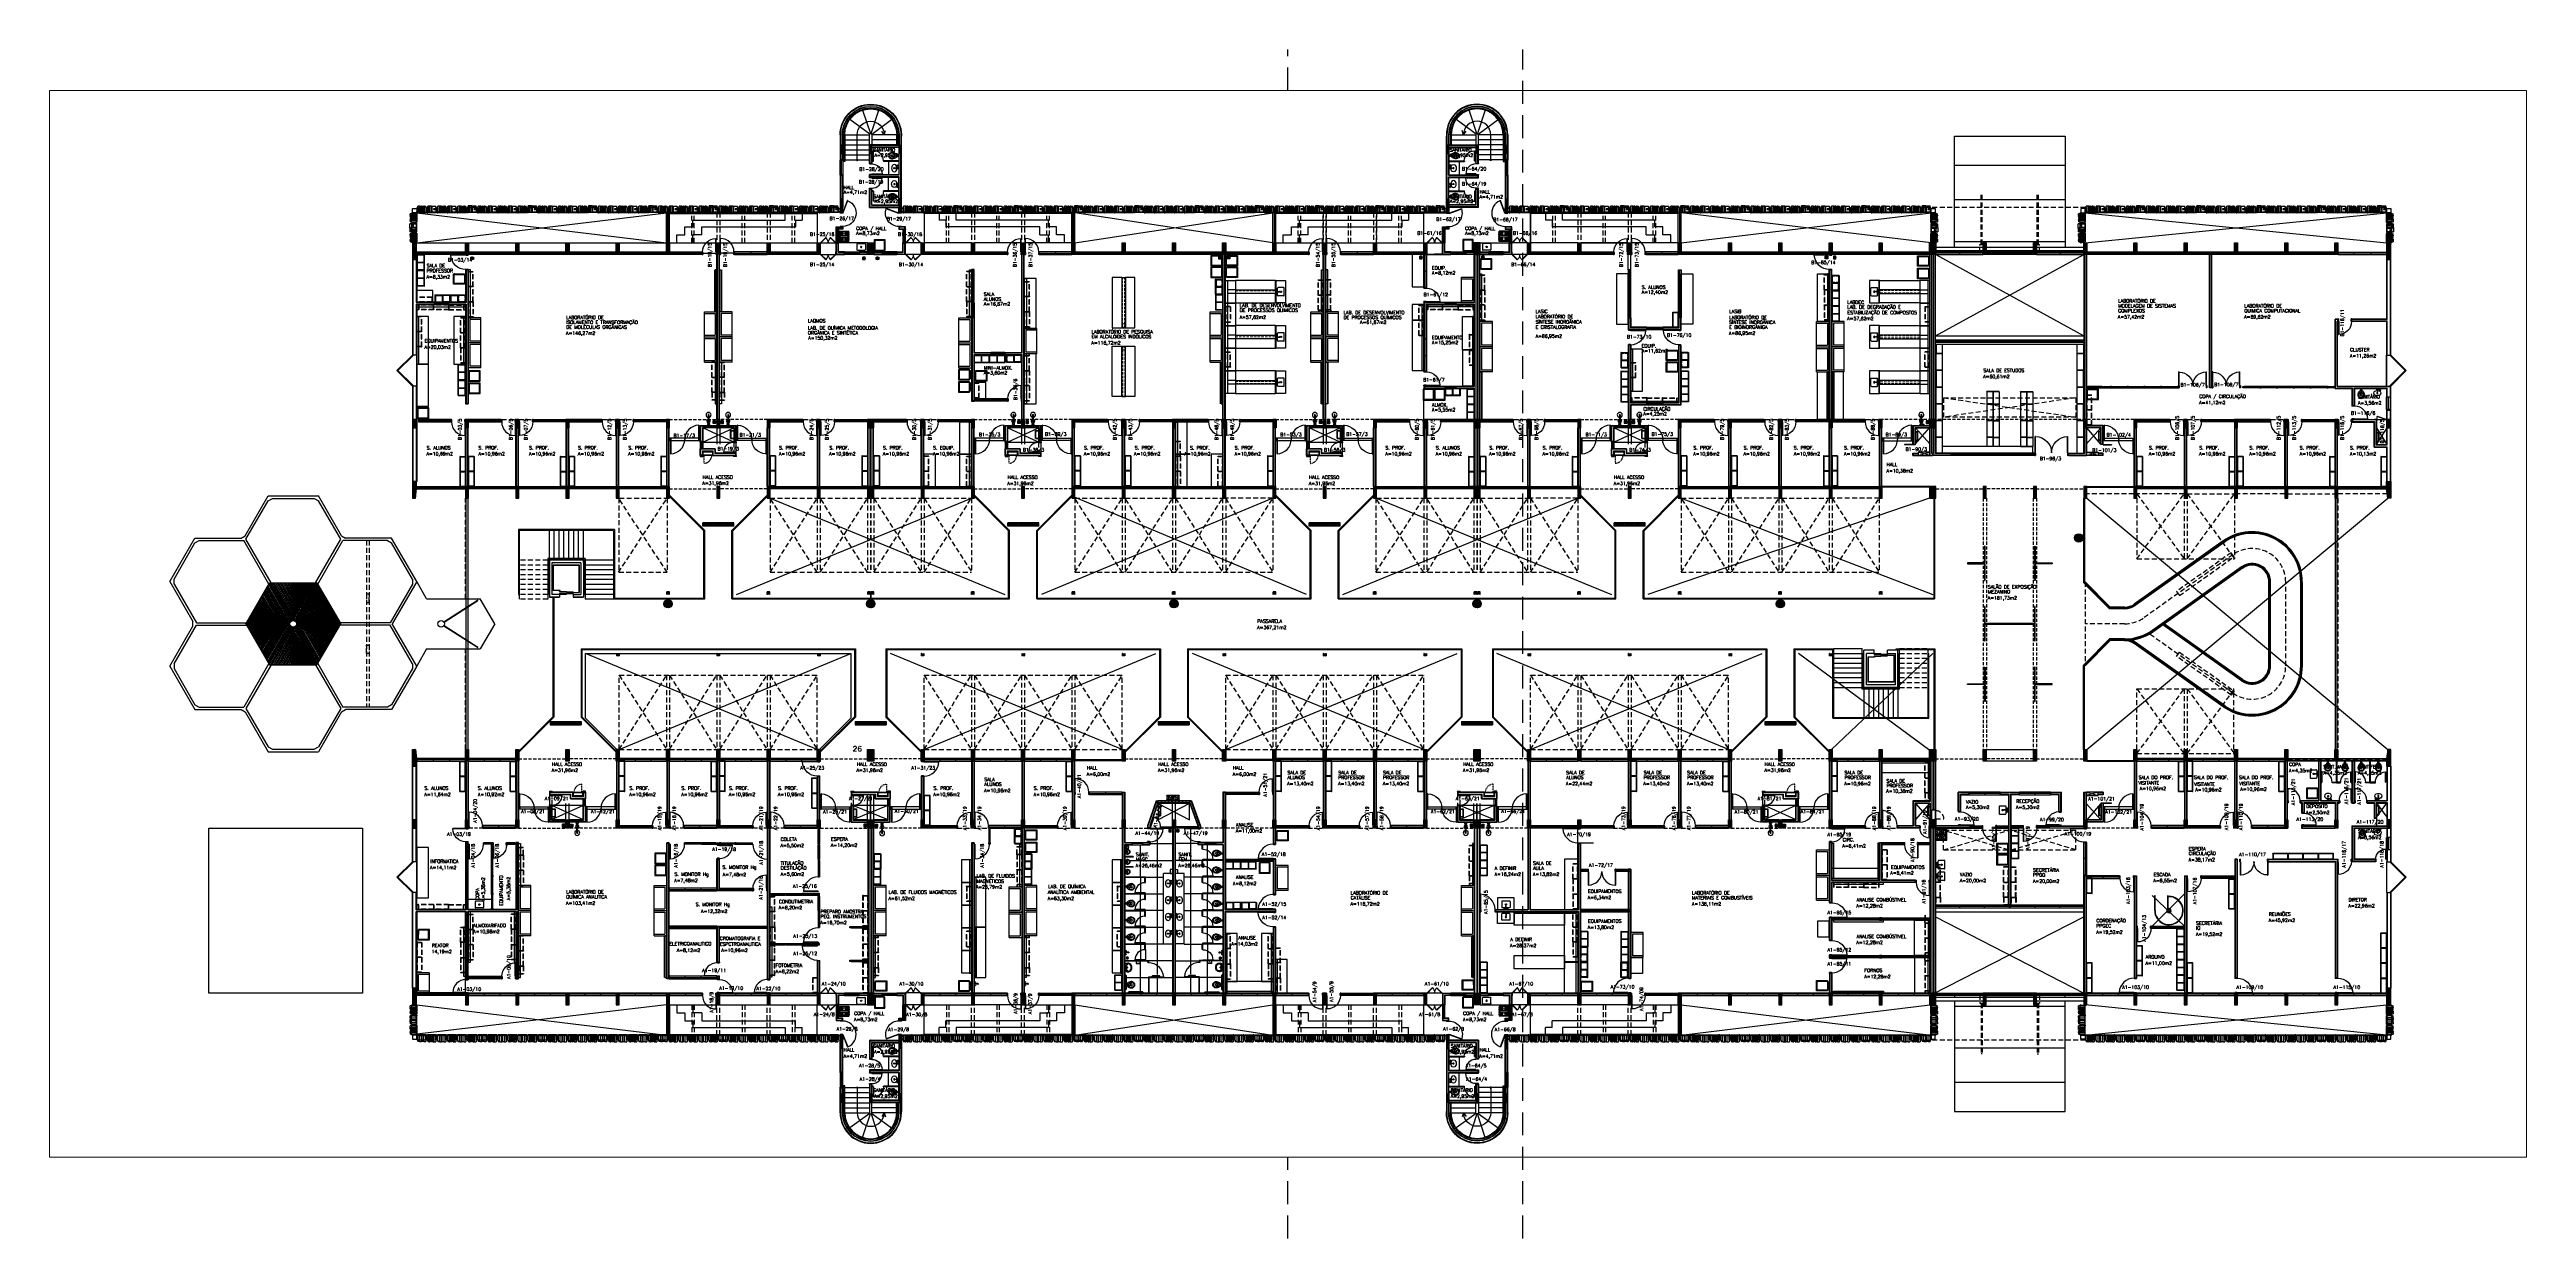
# Paper-space layout 'A3' of a CAD drawing. Header units: inches. Extents: x 1 to 687, y -22 to 308.
# The model-space entities are those that its viewports show. They can reach past a viewport. Long polylines and large blocks are cut down to what shows.
import ezdxf

# ---------------------------------------------------------------- set-up
doc = ezdxf.new("R2010")
doc.units = ezdxf.units.IN
doc.header["$MEASUREMENT"] = 0
doc.header["$PDMODE"] = 1
doc.linetypes.add('HIDDEN', pattern=[9.525, 6.35, -3.175])
doc.linetypes.add('HIDDEN2', pattern=[4.7625, 3.175, -1.5875])
doc.layers.get('0').update_dxf_attribs({"linetype": 'CONTINUOUS'})
for name, color, linetype in [('A-WC', 2, 'CONTINUOUS'), ('alv', 2, 'CONTINUOUS'), ('alv-vst', 1, 'CONTINUOUS'), ('ar-acesso', 2, 'CONTINUOUS'), ('ar-almox', 7, 'CONTINUOUS'), ('ar-alv', 2, 'CONTINUOUS'), ('ar-alv-v', 1, 'CONTINUOUS'), ('ar-armario180', 1, 'CONTINUOUS'), ('ar-armarioproj', 1, 'HIDDEN'), ('ar-brs', 1, 'CONTINUOUS'), ('ar-cap', 2, 'CONTINUOUS'), ('ar-castelo', 2, 'CONTINUOUS'), ('ar-chuv', 1, 'CONTINUOUS'), ('ar-ci', 1, 'CONTINUOUS'), ('ar-cob', 3, 'CONTINUOUS'), ('ar-copa', 1, 'CONTINUOUS'), ('ar-corrimao', 2, 'CONTINUOUS'), ('ar-div', 2, 'CONTINUOUS'), ('ar-div-banho', 2, 'CONTINUOUS'), ('ar-div1', 3, 'CONTINUOUS'), ('ar-esc', 2, 'CONTINUOUS'), ('ar-espelho', 1, 'CONTINUOUS'), ('ar-esq', 2, 'CONTINUOUS'), ('ar-estc', 3, 'CONTINUOUS'), ('ar-estc-b', 253, 'CONTINUOUS'), ('ar-grade-lab', 2, 'CONTINUOUS'), ('ar-grelha', 253, 'CONTINUOUS'), ('ar-hatch', 254, 'CONTINUOUS'), ('AR-LAY-OUT-EQUIPAMENTOS', 221, 'CONTINUOUS'), ('ar-marquise', 2, 'CONTINUOUS'), ('ar-paginacao', 1, 'CONTINUOUS'), ('ar-porta', 1, 'CONTINUOUS'), ('ar-proj', 1, 'HIDDEN'), ('ar-ptm', 2, 'CONTINUOUS'), ('ar-ralo', 1, 'CONTINUOUS'), ('ar-reboco', 2, 'CONTINUOUS'), ('ar-shaft', 2, 'CONTINUOUS'), ('ar-tirante', 3, 'CONTINUOUS'), ('AR-VISTA', 2, 'CONTINUOUS'), ('ar-wc', 2, 'CONTINUOUS'), ('ar-xis', 1, 'CONTINUOUS'), ('armario piso-teto', 2, 'CONTINUOUS'), ('armario-proj', 1, 'HIDDEN2'), ('armariop-t01', 1, 'CONTINUOUS'), ('banc', 1, 'CONTINUOUS'), ('banc-proj', 1, 'HIDDEN2'), ('bnc-1', 1, 'CONTINUOUS'), ('brs-proj', 1, 'HIDDEN'), ('brs1', 2, 'CONTINUOUS'), ('brs2', 1, 'CONTINUOUS'), ('brs3', 1, 'CONTINUOUS'), ('brs4', 1, 'CONTINUOUS'), ('brs5', 1, 'CONTINUOUS'), ('cal', 1, 'CONTINUOUS'), ('cap01', 2, 'CONTINUOUS'), ('cap02', 1, 'CONTINUOUS'), ('castelo', 2, 'CONTINUOUS'), ('cong', 7, 'CONTINUOUS'), ('corrimao', 2, 'CONTINUOUS'), ('COZ1', 1, 'CONTINUOUS'), ('COZ2', 1, 'CONTINUOUS'), ('DET-PIVO', 2, 'CONTINUOUS'), ('div1', 3, 'CONTINUOUS'), ('div2', 2, 'CONTINUOUS'), ('divi', 2, 'CONTINUOUS'), ('elevador', 1, 'CONTINUOUS'), ('ENDEREÇO', 2, 'CONTINUOUS'), ('esc', 2, 'CONTINUOUS'), ('esq-01', 3, 'CONTINUOUS'), ('esq-02', 2, 'CONTINUOUS'), ('esq4', 1, 'CONTINUOUS'), ('estc-01', 3, 'CONTINUOUS'), ('estc-02', 8, 'CONTINUOUS'), ('h-estc', 8, 'CONTINUOUS'), ('lixeira', 1, 'CONTINUOUS'), ('MARGEM', 1, 'CONTINUOUS'), ('mesa2', 1, 'HIDDEN'), ('mob1', 1, 'CONTINUOUS'), ('proj', 1, 'HIDDEN'), ('PROJ-MARCO', 1, 'HIDDEN'), ('ptm', 2, 'CONTINUOUS'), ('ptm1', 1, 'CONTINUOUS'), ('ralo', 1, 'HIDDEN2'), ('shaft1', 2, 'CONTINUOUS'), ('shaft2', 1, 'CONTINUOUS'), ('TRNR1', 1, 'CONTINUOUS'), ('VIGAS', 2, 'CONTINUOUS'), ('WC1', 1, 'CONTINUOUS'), ('WC2', 1, 'CONTINUOUS'), ('WC3', 1, 'CONTINUOUS'), ('xis', 8, 'CONTINUOUS')]:
    doc.layers.add(name, color=color, linetype=linetype)
doc.styles.add('S50', font='simplex.shx', dxfattribs={"width": 1.1, "height": 0.5})
doc.styles.add('UNB-100', font='simplex.shx', dxfattribs={"height": 0.2})
pattern_1 = [(0, (-210.436618, -163.386024), (0.00396875, 0.0079375), [0, -0.0079375])]
pattern_2 = [(0, (75.11, 47.725), (0, 0.0635), [])]
pattern_3 = [(0, (78.11, 87.475), (0, 0.0635), [])]
pattern_4 = [(180, (-9.31, 42.225), (0, 0.0635), [])]
pattern_5 = [(7e-15, (111.31, 42.225), (0, 0.0635), [])]
pattern_6 = [(0, (75.11, 47.725), (0, 0.047625), [])]
pattern_7 = [(180, (72.29, 47.725), (0, 0.047625), [])]
pattern_8 = [(7e-15, (96.11, 47.725), (0, 0.047625), [])]
pattern_9 = [(45, (74.67, 1.745), (-0.04490128, 0.04490128), []), (135, (74.67, 1.745), (-0.04490128, -0.04490128), [])]
pattern_10 = [(180, (-3.31, 42.225), (0, 0.0635), [])]
pattern_11 = [(60, (29.780484, 67.98669), (-0.06874077, 0.0396875), [])]
pattern_12 = [(240, (-47.67301, -66.16669), (-0.06874077, 0.0396875), [])]
pattern_13 = [(120, (-47.543105, 66.24169), (-0.06874077, -0.0396875), [])]

# ---------------------------------------------------------------- blocks, each defined once
blk = doc.blocks.new('plr01-01p')
at = {"layer": 'h-estc'}
blk.add_hatch(color=256, dxfattribs=at).paths.add_polyline_path([(0.09, 0.075), (-0.09, 0.075), (-0.09, -0.625), (0.09, -0.625)])
at = {"layer": 'cong'}
blk.add_point((0, 0), dxfattribs=at)
at = {"layer": 'estc-01'}
blk.add_lwpolyline([(-0.09, 0.075), (-0.09, -0.625), (0.09, -0.625), (0.09, 0.075)], close=True, dxfattribs=at)
blk = doc.blocks.new('esq02-01p')
at = {"layer": 'cong'}
blk.add_point((0, 0), dxfattribs=at)
at = {"layer": 'esq-01'}
for p, q in [((2.91, 0), (0.09, 0)), ((1.03, -0.075), (1.03, 0.075)), ((1.97, -0.075), (1.97, 0.075))]:
    blk.add_line(p, q, dxfattribs=at)
at = {"layer": 'esq-02'}
blk.add_lwpolyline([(2.91, -0.075), (0.09, -0.075), (0.09, 0.075), (2.91, 0.075)], close=True, dxfattribs=at)
blk = doc.blocks.new('plr02-01p')
at = {"layer": 'h-estc'}
blk.add_hatch(color=256, dxfattribs=at).paths.add_polyline_path([(0.09, 0.075), (-0.09, 0.075), (-0.09, -0.425), (0.09, -0.425)])
at = {"layer": 'estc-01'}
blk.add_lwpolyline([(-0.09, 0.075), (-0.09, -0.425), (0.09, -0.425), (0.09, 0.075)], close=True, dxfattribs=at)
blk = doc.blocks.new('esq15-01p')
at = {"layer": 'cong'}
blk.add_point((0, 0), dxfattribs=at)
at = {"layer": 'esq-01', "color": 1}
for p, q in [((2.91, 0), (0.09, 0)), ((1.03, -0.075), (1.03, 0.075)), ((1.97, -0.075), (1.97, 0.075))]:
    blk.add_line(p, q, dxfattribs=at)
at = {"layer": 'esq-02'}
blk.add_lwpolyline([(2.91, -0.075), (0.09, -0.075), (0.09, 0.075), (2.91, 0.075)], close=True, dxfattribs=at)
blk = doc.blocks.new('sh-01p')
at = {"layer": 'ar-alv'}
for p, q in [((-1.05, 0.05), (-0.09, 0.05)), ((-1.05, -0.9), (-1.05, 0.05)), ((0.09, 0.05), (1.05, 0.05)), ((1.05, -0.9), (1.05, 0.05)), ((-0.95, -0.9), (-1.05, -0.9)), ((-1.05, -1.7), (-1.05, -1.35)), ((-0.2, -1.35), (-1.05, -1.35)), ((-0.95, -0.05), (-0.95, -0.9)), ((-0.09, -0.05), (-0.95, -0.05)), ((-0.95, -1.45), (-0.3, -1.45)), ((-0.95, -1.45), (-0.95, -1.7)), ((-0.3, -1.7), (-0.3, -1.45)), ((-0.2, -1.35), (-0.2, -1.6)), ((0.95, -0.05), (0.09, -0.05)), ((0.95, -0.05), (0.95, -0.9)), ((0.95, -0.9), (1.05, -0.9)), ((-0.95, -1.7), (-1.05, -1.7)), ((-0.3, -1.7), (1.05, -1.7)), ((1.05, -1.6), (-0.2, -1.6)), ((1.05, -1.7), (1.05, -1.6))]:
    blk.add_line(p, q, dxfattribs=at)
at = {"layer": 'ar-proj'}
for p, q in [((0.92, -0.95), (0.92, -1.53)), ((1.07, -1.53), (1.07, -0.97))]:
    blk.add_line(p, q, dxfattribs=at)
at = {"layer": 'ar-proj', "ltscale": 0.01}
blk.add_line((-0.86, -1.73), (-0.86, -2.19), dxfattribs=at)
blk.add_arc((-0.88, -1.7), 0.496, 272.4338, 357.0427, dxfattribs=at)
at = {"layer": 'ar-reboco'}
for p, q in [((-1.08, 0.07), (-0.09, 0.07)), ((-1.08, -0.93), (-1.08, 0.07)), ((0.09, 0.07), (1.07, 0.07)), ((1.07, -0.93), (1.07, 0.07)), ((-0.93, -0.93), (-1.08, -0.93)), ((-1.08, -1.73), (-1.08, -1.33)), ((-0.18, -1.33), (-1.08, -1.33)), ((-0.09, -0.08), (-0.93, -0.08)), ((-0.93, -1.48), (-0.33, -1.48)), ((-0.93, -1.48), (-0.93, -1.73)), ((-0.33, -1.73), (-0.33, -1.48)), ((-0.18, -1.33), (-0.18, -1.58)), ((0.92, -0.08), (0.09, -0.08)), ((0.92, -0.08), (0.92, -0.93)), ((0.92, -0.93), (1.07, -0.93)), ((1.07, -1.58), (1.07, -0.93)), ((-0.93, -1.73), (-1.08, -1.73)), ((-0.33, -1.73), (1.07, -1.73)), ((1.07, -1.58), (-0.18, -1.58)), ((1.07, -1.73), (1.07, -1.59))]:
    blk.add_line(p, q, dxfattribs=at)
blk.add_lwpolyline([(-0.93, -0.08), (-0.93, -0.93)], dxfattribs=at)
at = {"layer": 'ar-xis'}
for p, q in [((-0.93, -0.93), (0.92, -0.08)), ((0.92, -0.93), (-0.93, -0.08))]:
    blk.add_line(p, q, dxfattribs=at)
at = {"layer": 'esq-01'}
for p, q in [((-1.05, -1.74), (-1.03, -1.74)), ((-0.98, -1.74), (-0.95, -1.74))]:
    blk.add_line(p, q, dxfattribs=at)
at = {"layer": 'esq-01', "lineweight": 15}
blk.add_line((-0.93, -1.71), (-0.93, -1.72), dxfattribs=at)
at = {"layer": 'esq-01', "flags": 128}
blk.add_lwpolyline([(-0.92, -1.78, 0.414214), (-0.91, -1.77), (-0.91, -1.74, 0.414214), (-0.92, -1.74), (-0.95, -1.74), (-0.95, -1.74), (-1, -1.74), (-1, -1.75), (-1, -1.75), (-1, -1.74), (-1.05, -1.74), (-1.05, -1.74), (-1.08, -1.74), (-1.08, -1.74, 0.414214), (-1.08, -1.74), (-1.08, -1.77, 0.414214), (-1.08, -1.78)], format="xyb", close=True, dxfattribs=at)
at = {"layer": 'esq-01', "lineweight": 15, "flags": 128}
for points in [[(-0.93, -1.66), (-0.93, -1.73), (-0.9, -1.73), (-0.9, -1.66)], [(-0.35, -1.66), (-0.35, -1.73), (-0.33, -1.73), (-0.33, -1.66)]]:
    blk.add_lwpolyline(points, close=True, dxfattribs=at)
blk.add_lwpolyline([(0.92, -1.78, -0.414214), (0.91, -1.77), (0.91, -1.74, -0.414214), (0.92, -1.74), (0.95, -1.74), (0.95, -1.74), (1, -1.74), (1, -1.75), (1, -1.75), (1, -1.74), (1.05, -1.74), (1.05, -1.74), (1.08, -1.74), (1.08, -1.74, -0.414214), (1.08, -1.74), (1.08, -1.77, -0.414214), (1.08, -1.78)], format="xyb", close=True, dxfattribs=at)
at = {"layer": 'esq4'}
for p, q in [((-1.08, -0.93), (-1.08, -1.33)), ((-0.93, -0.93), (-0.93, -1.33)), ((-0.95, -1.74), (-0.95, -1.73)), ((-0.94, -1.73), (-0.94, -1.74)), ((-0.93, -1.74), (-0.94, -1.74)), ((-0.94, -1.74), (-0.93, -1.74)), ((-0.93, -1.74), (-0.93, -1.74)), ((0.92, -1.74), (0.92, -1.74)), ((0.94, -1.74), (0.92, -1.74)), ((0.94, -1.73), (0.94, -1.74)), ((1.06, -1.73), (1.06, -1.74)), ((1.06, -1.74), (1.07, -1.74)), ((1.07, -1.74), (1.07, -1.74))]:
    blk.add_line(p, q, dxfattribs=at)
at = {"layer": 'esq4', "lineweight": 15, "ltscale": 0.0002}
for p, q in [((-1.03, -1.28), (-1.03, -0.96)), ((-1, -1.28), (-1, -0.96)), ((-0.86, -1.7), (-0.39, -1.7)), ((-0.86, -1.73), (-0.39, -1.73))]:
    blk.add_line(p, q, dxfattribs=at)
at = {"layer": 'esq4', "lineweight": 5}
for p, q in [((-0.93, -1.73), (-0.94, -1.73)), ((-0.93, -1.73), (-0.93, -1.73)), ((0.92, -1.73), (0.92, -1.73)), ((0.92, -1.73), (0.94, -1.73)), ((1.07, -1.73), (1.06, -1.73)), ((1.07, -1.73), (1.07, -1.73))]:
    blk.add_line(p, q, dxfattribs=at)
at = {"layer": 'esq4', "linetype": 'Continuous', "lineweight": 5}
for points in [[(-1.08, -1.74), (-1.05, -1.74), (-1.05, -1.73), (-1.08, -1.73), (-1.08, -1.73), (-1.06, -1.73), (-1.06, -1.74), (-1.08, -1.74)], [(1.07, -1.58), (1.06, -1.58), (1.06, -1.59), (1.07, -1.59), (1.07, -1.59), (1.06, -1.59), (1.06, -1.58), (1.07, -1.58)]]:
    blk.add_lwpolyline(points, close=True, dxfattribs=at)
at = {"layer": 'ptm'}
for p, q in [((0.92, -1.53), (0.32, -1.53)), ((0.32, -1.53), (0.32, -1.55)), ((0.92, -1.55), (0.32, -1.55)), ((0.92, -1.53), (0.92, -1.55))]:
    blk.add_line(p, q, dxfattribs=at)
for points in [[(0.92, -0.93), (1.07, -0.93), (1.07, -0.97), (0.95, -0.97), (0.95, -0.95), (0.92, -0.95), (0.92, -0.93)], [(0.92, -1.58), (1.07, -1.58), (1.07, -1.53), (0.95, -1.53), (0.95, -1.55), (0.92, -1.55), (0.92, -1.58)]]:
    blk.add_lwpolyline(points, dxfattribs=at)
at = {"layer": 'ptm1'}
blk.add_arc((0.89, -1.52), 0.569, 85.5635, 181.3143, dxfattribs=at)
at = {"layer": 'shaft1'}
for p, q in [((-1.01, -0.97), (-1.01, -1.28)), ((-0.93, -0.93), (0.92, -0.93)), ((0.74, -0.72), (0.74, -0.23)), ((0.74, -0.23), (0.92, -0.23)), ((0.74, -0.25), (0.92, -0.25)), ((0.93, -0.71), (0.74, -0.71)), ((0.92, -0.73), (0.74, -0.73)), ((0.76, -0.71), (0.76, -0.25)), ((-0.9, -1.5), (-0.35, -1.5)), ((-0.9, -1.66), (-0.9, -1.5)), ((-0.39, -1.71), (-0.86, -1.71)), ((-0.35, -1.5), (-0.35, -1.66))]:
    blk.add_line(p, q, dxfattribs=at)
for points in [[(-1.03, -0.93), (-1, -0.93), (-1, -0.97), (-1.03, -0.97)], [(-1.03, -1.28), (-1, -1.28), (-1, -1.33), (-1.03, -1.33)], [(-0.86, -1.7), (-0.86, -1.73), (-0.9, -1.73), (-0.9, -1.7)], [(-0.35, -1.7), (-0.35, -1.73), (-0.39, -1.73), (-0.39, -1.7)]]:
    blk.add_lwpolyline(points, close=True, dxfattribs=at)
blk = doc.blocks.new('CUBA-01P')
at = {"layer": 'WC1'}
blk.add_circle((-0.15, -0.08), 0.05, dxfattribs=at)
for centre, radius, start, end in [((-0.08, -0.27), 0.134, 116.4054, 243.5946), ((0, -0.44), 0.32, 92.8226, 116.4054), ((0, -0.11), 0.32, 243.5946, 296.4054), ((0, -0.44), 0.32, 63.5946, 87.2424), ((0.08, -0.27), 0.134, 296.4054, 63.5946)]:
    blk.add_arc(centre, radius, start, end, dxfattribs=at)
at = {"layer": 'WC2'}
for p, q in [((-0.15, 0), (-0.15, -0.03)), ((-0.14, 0), (-0.14, -0.03)), ((-0.02, -0.07), (-0.01, -0.17)), ((0.02, -0.07), (0.01, -0.17))]:
    blk.add_line(p, q, dxfattribs=at)
for centre, radius in [((-0.15, -0.08), 0.03), ((0, -0.27), 0.033), ((0, -0.07), 0.02), ((0, -0.27), 0.0212)]:
    blk.add_circle(centre, radius, dxfattribs=at)
for centre, radius, start, end in [((0, -0.07), 0.03, 306.4013, 232.6706), ((0, -0.17), 0.012, 180, 10.1205)]:
    blk.add_arc(centre, radius, start, end, dxfattribs=at)
blk = doc.blocks.new('pm-60-01p')
at = {"layer": 'cong'}
blk.add_point((0, 0), dxfattribs=at)
at = {"layer": 'ptm'}
for p, q in [((0.105, 0.075), (0.105, 0.675)), ((0.125, 0.675), (0.105, 0.675)), ((0.125, 0.075), (0.105, 0.075)), ((0.125, 0.075), (0.125, 0.675))]:
    blk.add_line(p, q, dxfattribs=at)
at = {"layer": 'ptm1'}
blk.add_arc((0.125, 0.075), 0.6, 0, 90, dxfattribs=at)
blk = doc.blocks.new('BACI-01P')
at = {"layer": 'WC1'}
for p, q in [((0.11, 0.03), (0.11, -0.03)), ((0.12, 0.03), (0.11, 0.03)), ((0.12, 0.03), (0.12, 0.06)), ((0.15, 0.09), (0.15, 0.09)), ((0.12, -0.03), (0.11, -0.03)), ((0.12, -0.03), (0.12, -0.06)), ((0.15, -0.09), (0.15, -0.09))]:
    blk.add_line(p, q, dxfattribs=at)
for centre, radius, start, end in [((0.4, -0.32), 0.477, 122.7818, 126.1604), ((0.13, 0.06), 0.00909, 126.1604, 180), ((0.44, -0.29), 0.484, 97.6805, 126.3454), ((0.16, 0.09), 0.00909, 126.3358, 180), ((0.4, -0.02), 0.208, 36.8881, 97.6805), ((0.43, 0), 0.174, 320.4767, 36.8881), ((0.13, -0.06), 0.00909, 180, 233.8396), ((0.4, 0.32), 0.477, 233.8396, 237.2182), ((0.16, -0.09), 0.00909, 180, 238.9825), ((0.44, 0.29), 0.484, 233.7577, 262.3195), ((0.4, 0.02), 0.208, 262.3195, 320.8979)]:
    blk.add_arc(centre, radius, start, end, dxfattribs=at)
at = {"layer": 'WC2'}
for p, q in [((0, 0.04), (0.02, 0.04)), ((0.03, 0.04), (0.03, 0.04)), ((0.03, -0.04), (0.03, 0.04)), ((0.03, 0.04), (0.03, 0.04)), ((0.1, 0.03), (0.03, 0.03)), ((0.03, -0.03), (0.03, 0.03)), ((0.1, 0.03), (0.1, -0.03)), ((0.15, -0.09), (0.15, 0.09)), ((0, -0.04), (0.02, -0.04)), ((0.1, -0.03), (0.03, -0.03)), ((0.03, -0.04), (0.03, -0.04)), ((0.03, -0.04), (0.03, -0.04))]:
    blk.add_line(p, q, dxfattribs=at)
for centre, radius, start, end in [((0.02, 0.04), 0.002, 0, 90), ((0.03, 0.03), 0.002, 0, 90), ((0.11, 0.03), 0.00697, 0, 180), ((0.33, 0), 0.112, 147.3201, 180), ((0.33, 0), 0.112, 180, 212.6799), ((0.4, -0.04), 0.187, 54.2515, 147.3201), ((0.41, -0.02), 0.159, 41.3299, 54.2515), ((0.43, 0), 0.132, 0, 41.3299), ((0.43, 0), 0.132, 318.6701, 0), ((0.02, -0.04), 0.002, 270, 0), ((0.03, -0.03), 0.002, 270, 0), ((0.11, -0.03), 0.00697, 180, 0), ((0.4, 0.04), 0.187, 212.6799, 305.7485), ((0.41, 0.02), 0.159, 305.7485, 318.6701)]:
    blk.add_arc(centre, radius, start, end, dxfattribs=at)
at = {"layer": 'WC3'}
for p, q in [((0.15, 0.05), (0.12, 0.05)), ((0.15, 0.03), (0.12, 0.03)), ((0.32, 0.05), (0.26, 0.06)), ((0.26, 0.06), (0.26, 0.06)), ((0.32, 0.05), (0.32, -0.05)), ((0.4, 0.05), (0.32, 0.05)), ((0.15, -0.03), (0.12, -0.03)), ((0.15, -0.05), (0.12, -0.05)), ((0.32, -0.05), (0.26, -0.06)), ((0.26, -0.06), (0.26, -0.06)), ((0.4, -0.05), (0.32, -0.05))]:
    blk.add_line(p, q, dxfattribs=at)
for centre in [(0.16, 0.07), (0.16, -0.08)]:
    blk.add_circle(centre, 0.00682, dxfattribs=at)
blk.add_arc((0.4, 0), 0.0486, 270, 90, dxfattribs=at)
blk = doc.blocks.new('GLDR-01P')
at = {"layer": 'COZ1', "color": 2}
for p, q in [((310, -65), (-310, -65)), ((-310, -65), (-310, -725)), ((-310, -725), (310, -725)), ((310, -725), (310, -65))]:
    blk.add_line(p, q, dxfattribs=at)
at = {"layer": 'COZ2', "color": 2}
for p, q in [((-310, -680), (310, -680)), ((-310, -685), (310, -685)), ((-270, -65), (-270, -680)), ((-250, -40), (-250, -65)), ((230, -20), (-230, -20)), ((250, -65), (250, -40)), ((270, -680), (270, -65)), ((270, -640), (310, -640))]:
    blk.add_line(p, q, dxfattribs=at)
blk.add_circle((290, -660), 9.23, dxfattribs=at)
for centre, start, end in [((-230, -40), 90, 180), ((230, -40), 0, 90)]:
    blk.add_arc(centre, 20, start, end, dxfattribs=at)
blk = doc.blocks.new('FG-08P')
at = {"layer": 'COZ1'}
for p, q in [((-303, 0), (-303, -570)), ((-303, 0), (302, 0)), ((302, 0), (302, -570)), ((302, -570), (-303, -570))]:
    blk.add_line(p, q, dxfattribs=at)
for points in [[(-235, -165), (-195, -165, 1), (-195, -160), (-235, -160, 1)], [(-235, -405), (-195, -405, -1), (-195, -410), (-235, -410, -1)], [(-158, -83), (-158, -123, 1), (-152, -123), (-152, -83, 1)], [(-152, -243), (-152, -203, 1), (-158, -203), (-158, -243, 1)], [(-152, -328), (-152, -368, -1), (-158, -368), (-158, -328, -1)], [(-158, -488), (-158, -447, -1), (-152, -447), (-152, -488, -1)], [(-75, -160), (-115, -160, 1), (-115, -165), (-75, -165, 1)], [(-75, -410), (-115, -410, -1), (-115, -405), (-75, -405, -1)], [(75, -160), (115, -160, -1), (115, -165), (75, -165, -1)], [(75, -410), (115, -410, 1), (115, -405), (75, -405, 1)], [(157, -83), (157, -123, -1), (152, -123), (152, -83, -1)], [(152, -243), (152, -203, -1), (157, -203), (157, -243, -1)], [(152, -328), (152, -368, 1), (157, -368), (157, -328, 1)], [(157, -488), (157, -447, 1), (152, -447), (152, -488, 1)], [(235, -165), (195, -165, -1), (195, -160), (235, -160, -1)], [(235, -405), (195, -405, 1), (195, -410), (235, -410, 1)]]:
    blk.add_lwpolyline(points, format="xyb", close=True, dxfattribs=at)
for centre in [(-155, -163), (-155, -408), (155, -163), (155, -408)]:
    blk.add_circle(centre, 25, dxfattribs=at)
at = {"layer": 'COZ2'}
for p, q in [((-303, -30), (302, -30)), ((302, -540), (-303, -540)), ((-260, -520), (-260, -50)), ((-260, -50), (-50, -50)), ((-50, -520), (-260, -520)), ((-222, -585), (-222, -570)), ((-182, -585), (-222, -585)), ((-182, -585), (-182, -570)), ((-121, -585), (-121, -570)), ((-81, -585), (-121, -585)), ((-81, -585), (-81, -570)), ((-50, -50), (-50, -520)), ((-20, -585), (-20, -570)), ((20, -585), (-20, -585)), ((20, -585), (20, -570)), ((50, -50), (260, -50)), ((50, -50), (260, -50)), ((50, -50), (50, -520)), ((260, -520), (50, -520)), ((260, -520), (50, -520)), ((81, -585), (81, -570)), ((121, -585), (81, -585)), ((121, -585), (121, -570)), ((182, -585), (182, -570)), ((222, -585), (182, -585)), ((222, -585), (222, -570)), ((260, -50), (260, -520))]:
    blk.add_line(p, q, dxfattribs=at)
for centre, radius, start, end in [((-155, -163), 70, 92.04671, 177.95329), ((-155, -163), 70, 182.04671, 267.95329), ((-155, -408), 70, 92.04671, 177.95329), ((-155, -408), 70, 182.04671, 267.95329), ((-155, -163), 65, 92.20423, 177.79577), ((-155, -163), 65, 182.20423, 267.79577), ((-155, -408), 65, 92.20423, 177.79577), ((-155, -408), 65, 182.20423, 267.79577), ((-155, -163), 70, 2.04671, 87.95329), ((-155, -163), 65, 272.20423, 357.79577), ((-155, -163), 70, 272.04671, 357.95329), ((-155, -408), 70, 2.04671, 87.95329), ((-155, -408), 65, 272.20423, 357.79577), ((-155, -408), 70, 272.04671, 357.95329), ((-155, -163), 65, 2.20423, 87.79577), ((-155, -408), 65, 2.20423, 87.79577), ((155, -163), 70, 92.04671, 177.95329), ((155, -163), 70, 182.04671, 267.95329), ((155, -408), 70, 92.04671, 177.95329), ((155, -408), 70, 182.04671, 267.95329), ((155, -163), 65, 92.20423, 177.79577), ((155, -163), 65, 182.20423, 267.79577), ((155, -408), 65, 92.20423, 177.79577), ((155, -408), 65, 182.20423, 267.79577), ((155, -163), 70, 2.04671, 87.95329), ((155, -163), 65, 2.20423, 87.79577), ((155, -163), 65, 272.20423, 357.79577), ((155, -163), 70, 272.04671, 357.95329), ((155, -408), 70, 2.04671, 87.95329), ((155, -408), 65, 2.20423, 87.79577), ((155, -408), 65, 272.20423, 357.79577), ((155, -408), 70, 272.04671, 357.95329)]:
    blk.add_arc(centre, radius, start, end, dxfattribs=at)
blk = doc.blocks.new('CUBAcoz-01P')
at = {"layer": 'COZ1', "color": 1}
for p, q in [((-0.25, -0.4705), (-0.25, -0.1305)), ((-0.22, -0.1005), (0.22, -0.1005)), ((-0.22, -0.5005), (0.22, -0.5005)), ((0.25, -0.4705), (0.25, -0.1305))]:
    blk.add_line(p, q, dxfattribs=at)
blk.add_circle((0, -0.3005), 0.04, dxfattribs=at)
for centre, start, end in [((-0.22, -0.1305), 90, 180), ((-0.22, -0.4705), 180, 270), ((0.22, -0.1305), 0, 90), ((0.22, -0.4705), 270, 0)]:
    blk.add_arc(centre, 0.03, start, end, dxfattribs=at)
blk = doc.blocks.new('esc01-01p')
at = {"layer": 'estc-02'}
for points in [[(-0.11, 0.62), (-0.29, 0.62), (-0.29, -0.07), (-0.11, -0.07)], [(0.09, 0.62), (-0.09, 0.62), (-0.09, -0.07), (0.09, -0.07)]]:
    blk.add_hatch(color=256, dxfattribs=at).paths.add_polyline_path(points)
at = {"layer": 'h-estc'}
for points in [[(-1.79, 6.45), (-1.91, 6.45), (-1.91, 5.95), (-1.79, 5.95)], [(-0.16, 5.95), (-0.04, 5.95), (-0.04, 6.45), (-0.16, 6.45)], [(1.59, 5.95), (1.71, 5.95), (1.71, 6.45), (1.59, 6.45)], [(-1.91, 2.74), (-1.79, 2.74), (-1.79, 3.24), (-1.91, 3.24)], [(1.59, 2.74), (1.71, 2.74), (1.71, 3.24), (1.59, 3.24)], [(-1.79, 2.72), (-1.91, 2.72), (-1.91, 2.42), (-1.79, 2.42)], [(1.71, 2.72), (1.59, 2.72), (1.59, 2.42), (1.71, 2.42)]]:
    blk.add_hatch(color=256, dxfattribs=at).paths.add_polyline_path(points)
at = {"layer": 'ar-alv'}
for p, q in [((-1.9, 7.07), (-1.9, 6.45)), ((-1.9, 3.24), (-1.9, 5.95)), ((-1.8, 7.07), (-1.8, 6.45)), ((-1.8, 4.66), (-1.8, 5.95)), ((-1.79, 6.44), (-0.16, 6.44)), ((-1.79, 6.34), (-0.16, 6.34)), ((-0.15, 5.36), (-0.15, 5.95)), ((-0.05, 5.36), (-0.05, 5.95)), ((1.6, 7.07), (1.6, 6.45)), ((1.6, 5.95), (1.6, 5.59)), ((1.7, 7.07), (1.7, 6.45)), ((1.7, 5.95), (1.7, 5.59)), ((-1.8, 4.66), (-0.05, 4.66)), ((-1.8, 3.24), (-1.8, 4.56)), ((-1.8, 4.56), (-0.05, 4.56)), ((-0.15, 5.36), (-0.05, 5.36)), ((-0.02, 4.53), (-0.02, 4.68)), ((1.7, 5.59), (1.6, 5.59)), ((1.6, 4.65), (1.7, 4.65)), ((1.6, 4.65), (1.6, 3.24)), ((1.7, 4.65), (1.7, 3.24)), ((-0.15, 2.87), (-0.15, 3.83)), ((-0.15, 3.83), (-0.05, 3.83)), ((-0.05, 2.77), (-0.05, 3.83)), ((-2.14, 1.55), (-1.8, 1.55)), ((-2.14, 1.45), (-2.14, 1.55)), ((-1.8, 1.55), (-1.8, 1.45)), ((-0.15, 2.87), (-1.79, 2.87)), ((-0.05, 2.77), (-1.79, 2.77)), ((1.6, 1.55), (1.6, 1.45)), ((1.95, 1.55), (1.6, 1.55)), ((1.95, 1.45), (1.95, 1.55)), ((-1.8, 1.45), (-2.14, 1.45)), ((-2.14, -0.05), (-2.14, 0.6)), ((-2.04, 0.6), (-2.14, 0.6)), ((-2.04, 0.05), (-2.04, 0.6)), ((-1.68, 0.05), (-2.04, 0.05)), ((-0.29, 0.05), (-0.78, 0.05)), ((0.09, 0.05), (0.58, 0.05)), ((1.48, 0.05), (1.85, 0.05)), ((1.6, 1.45), (1.95, 1.45)), ((1.85, 0.05), (1.85, 0.6)), ((1.85, 0.6), (1.95, 0.6)), ((1.95, -0.05), (1.95, 0.6)), ((-1.68, -0.05), (-2.14, -0.05)), ((-0.29, -0.05), (-0.78, -0.05)), ((0.09, -0.05), (0.58, -0.05)), ((1.48, -0.05), (1.95, -0.05))]:
    blk.add_line(p, q, dxfattribs=at)
for radius in [1.8, 1.7]:
    blk.add_arc((-0.1, 7.07), radius, 360, 180, dxfattribs=at)
at = {"layer": 'ar-esc', "color": 1}
for p, q in [((-0.16, 7.11), (-1.35, 7.98)), ((-0.12, 7.14), (-0.58, 8.54)), ((0.38, 8.54), (-0.08, 7.14)), ((-0.04, 7.11), (1.15, 7.98)), ((-1.64, 7.07), (-0.17, 7.07)), ((-1.64, 6.77), (-0.17, 6.77)), ((1.45, 7.07), (-0.02, 7.07)), ((1.45, 6.77), (-0.02, 6.77)), ((1.45, 6.47), (-0.02, 6.47)), ((1.45, 6.17), (-0.02, 6.17)), ((1.45, 5.87), (-0.02, 5.87)), ((1.45, 5.57), (-0.02, 5.57))]:
    blk.add_line(p, q, dxfattribs=at)
at = {"layer": 'ar-porta', "color": 2}
for points in [[(-0.17, 5.36), (-0.02, 5.36), (-0.02, 5.33), (-0.17, 5.33)], [(-0.17, 4.71), (-0.02, 4.71), (-0.02, 4.68), (-0.17, 4.68)], [(-0.17, 4.5), (-0.02, 4.5), (-0.02, 4.53), (-0.17, 4.53)], [(-0.17, 3.85), (-0.02, 3.85), (-0.02, 3.88), (-0.17, 3.88)]]:
    blk.add_lwpolyline(points, close=True, dxfattribs=at)
at = {"layer": 'ar-reboco'}
for p, q in [((-1.93, 7.07), (-1.93, 7)), ((-1.93, 2.74), (-1.93, 7)), ((-1.78, 7.07), (-1.78, 6.47)), ((-1.78, 6.47), (-0.02, 6.47)), ((-1.78, 6.32), (-0.17, 6.32)), ((-1.78, 6.32), (-1.78, 5.52)), ((-1.69, 7.07), (-1.69, 6.47)), ((-1.64, 7.07), (-1.64, 6.47)), ((-0.17, 6.32), (-0.17, 5.52)), ((-0.02, 5.36), (-0.02, 6.47)), ((1.45, 7.07), (1.45, 5.47)), ((1.5, 7.07), (1.5, 5.52)), ((1.57, 7.07), (1.57, 5.57)), ((1.73, 7.07), (1.73, 5.57)), ((-1.78, 5.48), (-1.78, 4.68)), ((-1.78, 4.68), (-0.02, 4.68)), ((-1.78, 4.53), (-0.02, 4.53)), ((-1.78, 3.73), (-1.78, 4.53)), ((-0.17, 5.48), (-0.17, 5.36)), ((-0.17, 5.36), (-0.02, 5.36)), ((-0.05, 4.56), (-0.05, 4.66)), ((1.45, 5.47), (1.57, 5.47)), ((1.5, 5.52), (1.57, 5.52)), ((1.57, 4.67), (1.57, 2.74)), ((1.73, 4.67), (1.73, 2.74)), ((-1.78, 2.89), (-1.78, 3.69)), ((-0.17, 3.85), (-0.02, 3.85)), ((-0.17, 3.73), (-0.17, 3.85)), ((-0.17, 2.89), (-0.17, 3.69)), ((-0.02, 2.74), (-0.02, 3.85)), ((-2.17, 1.43), (-2.17, 1.57)), ((-2.17, 1.57), (-1.78, 1.57)), ((-1.91, 2.74), (-1.93, 2.74)), ((-1.93, 2.42), (-1.93, 2.72)), ((-1.91, 2.72), (-1.93, 2.72)), ((-0.02, 2.74), (-1.79, 2.74)), ((-1.79, 2.72), (-1.78, 2.72)), ((-0.17, 2.89), (-1.78, 2.89)), ((-1.78, 2.42), (-1.78, 2.72)), ((-1.78, 1.57), (-1.78, 1.43)), ((1.59, 2.74), (1.57, 2.74)), ((1.57, 2.42), (1.57, 2.72)), ((1.59, 2.72), (1.57, 2.72)), ((1.97, 1.57), (1.57, 1.57)), ((1.57, 1.57), (1.57, 1.43)), ((1.71, 2.74), (1.73, 2.74)), ((1.71, 2.72), (1.73, 2.72)), ((1.73, 2.42), (1.73, 2.72)), ((1.97, 1.43), (1.97, 1.57)), ((-1.78, 1.43), (-2.17, 1.43)), ((-2.17, -0.07), (-2.17, 0.62)), ((-2.02, 0.62), (-2.17, 0.62)), ((-2.02, 0.08), (-2.02, 0.62)), ((-1.68, 0.08), (-2.02, 0.08)), ((-0.29, 0.08), (-0.78, 0.08)), ((0.09, 0.08), (0.58, 0.08)), ((1.48, 0.08), (1.82, 0.08)), ((1.57, 1.43), (1.97, 1.43)), ((1.82, 0.62), (1.97, 0.62)), ((1.82, 0.08), (1.82, 0.62)), ((1.97, -0.07), (1.97, 0.62)), ((-2.17, -0.07), (-1.68, -0.07)), ((-0.29, -0.07), (-0.78, -0.07)), ((0.09, -0.07), (0.58, -0.07)), ((1.97, -0.07), (1.48, -0.07))]:
    blk.add_line(p, q, dxfattribs=at)
for radius, start in [(1.83, 0), (1.68, 0), (1.6, 360), (1.55, 360)]:
    blk.add_arc((-0.1, 7.07), radius, start, 180, dxfattribs=at)
at = {"layer": 'AR-VISTA'}
for p, q in [((-0.17, 7.07), (-0.17, 6.47)), ((-0.02, 6.47), (-0.02, 7.07))]:
    blk.add_line(p, q, dxfattribs=at)
blk.add_arc((-0.1, 7.07), 0.075, 0, 180, dxfattribs=at)
at = {"layer": 'banc'}
for p, q in [((-1.17, 5.48), (-1.17, 4.68)), ((-1.17, 3.73), (-1.17, 4.53))]:
    blk.add_line(p, q, dxfattribs=at)
at = {"layer": 'banc', "color": 1}
blk.add_line((0.09, 0.62), (1.82, 0.62), dxfattribs=at)
at = {"layer": 'divi'}
for p, q in [((-1.8, 5.52), (-0.86, 5.52)), ((-1.8, 5.48), (-0.86, 5.48)), ((-0.86, 5.52), (-0.86, 5.48)), ((-0.24, 5.52), (-0.15, 5.52)), ((-0.24, 5.52), (-0.24, 5.48)), ((-0.24, 5.48), (-0.15, 5.48)), ((-1.8, 3.73), (-0.86, 3.73)), ((-1.8, 3.69), (-0.86, 3.69)), ((-0.86, 3.69), (-0.86, 3.73)), ((-0.24, 3.73), (-0.15, 3.73)), ((-0.24, 3.69), (-0.24, 3.73)), ((-0.24, 3.69), (-0.15, 3.69))]:
    blk.add_line(p, q, dxfattribs=at)
at = {"layer": 'esq-01'}
for points in [[(1.64, 5.55), (1.67, 5.55), (1.67, 4.69), (1.64, 4.69)], [(-2.08, 1.41), (-2.11, 1.41), (-2.11, 0.65), (-2.08, 0.65)], [(-1.66, 0.02), (-1.66, -0.01), (-0.8, -0.01), (-0.8, 0.02)], [(1.46, 0.02), (1.46, -0.01), (0.6, -0.01), (0.6, 0.02)], [(1.88, 1.41), (1.91, 1.41), (1.91, 0.65), (1.88, 0.65)]]:
    blk.add_lwpolyline(points, close=True, dxfattribs=at)
at = {"layer": 'esq-02'}
for points in [[(1.57, 5.57), (1.73, 5.57), (1.73, 5.55), (1.57, 5.55)], [(1.73, 5.55), (1.57, 5.55), (1.57, 4.69), (1.73, 4.69)], [(1.57, 4.67), (1.73, 4.67), (1.73, 4.69), (1.57, 4.69)], [(-2.02, 1.43), (-2.17, 1.43), (-2.17, 1.41), (-2.02, 1.41)], [(-2.17, 1.41), (-2.02, 1.41), (-2.02, 0.65), (-2.17, 0.65)], [(-2.02, 0.62), (-2.17, 0.62), (-2.17, 0.65), (-2.02, 0.65)], [(-1.68, 0.08), (-1.68, -0.07), (-1.66, -0.07), (-1.66, 0.08)], [(-1.66, -0.07), (-1.66, 0.08), (-0.8, 0.08), (-0.8, -0.07)], [(-0.78, 0.08), (-0.78, -0.07), (-0.8, -0.07), (-0.8, 0.08)], [(0.58, 0.08), (0.58, -0.07), (0.6, -0.07), (0.6, 0.08)], [(1.46, -0.07), (1.46, 0.08), (0.6, 0.08), (0.6, -0.07)], [(1.48, 0.08), (1.48, -0.07), (1.46, -0.07), (1.46, 0.08)], [(1.82, 1.43), (1.97, 1.43), (1.97, 1.41), (1.82, 1.41)], [(1.97, 1.41), (1.82, 1.41), (1.82, 0.65), (1.97, 0.65)], [(1.97, 0.62), (1.82, 0.62), (1.82, 0.65), (1.97, 0.65)], [(1.97, 0.08), (1.97, -0.07), (1.99, -0.07), (1.99, 0.08)]]:
    blk.add_lwpolyline(points, close=True, dxfattribs=at)
at = {"layer": 'estc-01'}
for points in [[(-1.79, 6.45), (-1.91, 6.45), (-1.91, 5.95), (-1.79, 5.95)], [(-0.04, 5.95), (-0.16, 5.95), (-0.16, 6.45), (-0.04, 6.45)], [(1.59, 6.45), (1.71, 6.45), (1.71, 5.95), (1.59, 5.95)], [(-1.79, 2.74), (-1.91, 2.74), (-1.91, 3.24), (-1.79, 3.24)], [(1.71, 2.74), (1.59, 2.74), (1.59, 3.24), (1.71, 3.24)], [(-1.91, 2.72), (-1.79, 2.72), (-1.79, 2.42), (-1.91, 2.42)], [(1.59, 2.72), (1.71, 2.72), (1.71, 2.42), (1.59, 2.42)], [(-0.11, -0.07), (-0.11, 0.62), (-0.29, 0.62), (-0.29, -0.07)], [(0.09, -0.07), (0.09, 0.62), (-0.09, 0.62), (-0.09, -0.07)]]:
    blk.add_lwpolyline(points, close=True, dxfattribs=at)
at = {"layer": 'ptm'}
for p, q in [((1.27, 3.14), (1.29, 3.15)), ((1.56, 2.39), (1.27, 3.14)), ((1.57, 2.4), (1.29, 3.15)), ((-1.78, 2.4), (-1.02, 2.68)), ((-1.77, 2.38), (-1.78, 2.4)), ((-1.77, 2.38), (-1.02, 2.66)), ((-1.02, 2.66), (-1.02, 2.68)), ((1.56, 2.39), (1.57, 2.4)), ((1.57, 1.6), (1.73, 1.6))]:
    blk.add_line(p, q, dxfattribs=at)
for points in [[(-1.93, 2.4), (-1.78, 2.4), (-1.78, 2.42), (-1.93, 2.42)], [(-1.93, 1.6), (-1.78, 1.6), (-1.78, 1.57), (-1.93, 1.57)], [(1.57, 2.4), (1.73, 2.4), (1.73, 2.42), (1.57, 2.42)], [(1.57, 1.6), (1.73, 1.6), (1.73, 1.57), (1.57, 1.57)]]:
    blk.add_lwpolyline(points, close=True, dxfattribs=at)
at = {"layer": 'ptm', "color": 1}
for centre, start, end in [((1.57, 2.4), 112.5061, 270), ((-1.78, 2.4), 270, 19.083)]:
    blk.add_arc(centre, 0.8, start, end, dxfattribs=at)
at = {"layer": 'ar-copa', "xscale": 0.001, "yscale": 0.001, "zscale": 0.001}
for name, p, rotation in [('GLDR-01P', (-0.64, 0.1), 180), ('FG-08P', (1.78, 1.01), 270)]:
    blk.add_blockref(name, p, dxfattribs=dict(at, rotation=rotation))
at = {"layer": 'ar-copa', "rotation": 180}
blk.add_blockref('CUBAcoz-01P', (0.47, 0.08), dxfattribs=at)
at = {"layer": 'ar-porta', "xscale": -1}
blk.add_blockref('pm-60-01p', (-0.14, 5.44), dxfattribs=at)
at = {"layer": 'ar-porta'}
for p, rotation in [((-0.1, 4.61), 90), ((-0.14, 3.78), 180)]:
    blk.add_blockref('pm-60-01p', p, dxfattribs=dict(at, rotation=rotation))
at = {"layer": 'ar-porta', "xscale": -1, "rotation": 90}
blk.add_blockref('pm-60-01p', (-0.1, 4.61), dxfattribs=at)
at = {"layer": 'ar-wc', "xscale": -1}
for name, p, rotation in [('BACI-01P', (-1.77, 5.83), 180), ('CUBA-01P', (-1.78, 5.08), 90)]:
    blk.add_blockref(name, p, dxfattribs=dict(at, rotation=rotation))
at = {"layer": 'ar-wc', "rotation": 90}
blk.add_blockref('CUBA-01P', (-1.78, 4.13), dxfattribs=at)
at = {"layer": 'ar-wc'}
blk.add_blockref('BACI-01P', (-1.77, 3.38), dxfattribs=at)
blk = doc.blocks.new('esq17a-01p')
at = {"layer": 'cong'}
blk.add_point((0.03, 0), dxfattribs=at)
at = {"layer": 'esq-01'}
for p, q in [((2.925, 0), (0.105, 0)), ((1.045, -0.075), (1.045, 0.075)), ((1.985, -0.075), (1.985, 0.075))]:
    blk.add_line(p, q, dxfattribs=at)
at = {"layer": 'esq-02'}
blk.add_lwpolyline([(2.925, -0.075), (0.105, -0.075), (0.105, 0.075), (2.925, 0.075)], close=True, dxfattribs=at)
blk = doc.blocks.new('pm-90-01p')
at = {"layer": 'cong'}
blk.add_point((0, 0), dxfattribs=at)
at = {"layer": 'ptm'}
for p, q in [((0.1, 0.08), (0.08, 0.08)), ((0.08, 0.08), (0.08, -0.07)), ((0.1, 0.08), (0.1, 0.97)), ((0.12, 0.97), (0.1, 0.97)), ((0.12, 0.08), (0.1, 0.08)), ((0.12, 0.08), (0.1, 0.08)), ((0.1, 0.08), (0.1, 0.05)), ((0.12, 0.05), (0.1, 0.05)), ((0.12, 0.08), (0.12, 0.97)), ((0.12, 0.05), (0.12, -0.07)), ((0.95, 0.05), (0.95, -0.07)), ((0.95, 0.05), (0.97, 0.05)), ((0.97, 0.08), (1, 0.08)), ((0.97, 0.08), (0.97, 0.05)), ((1, 0.08), (1, -0.07)), ((0.08, -0.07), (0.12, -0.07)), ((1, -0.07), (0.95, -0.07))]:
    blk.add_line(p, q, dxfattribs=at)
at = {"layer": 'ptm', "color": 1}
blk.add_arc((0.07, 0.07), 0.902, 0.054, 86.687, dxfattribs=at)
blk = doc.blocks.new('cp-01p')
at = {"layer": 'cap01'}
for p, q in [((-0.75, 0.75), (-0.75, 0.65)), ((-0.75, 0.75), (0, 0.75)), ((-0.75, 0.65), (-0.1, 0.65)), ((-0.73, 0.75), (0, 0.75)), ((-0.1, -0.65), (-0.1, 0.65)), ((0, -0.75), (0, 0.75)), ((-0.75, -0.65), (-0.1, -0.65)), ((-0.75, -0.65), (-0.75, -0.75)), ((-0.75, -0.75), (0, -0.75))]:
    blk.add_line(p, q, dxfattribs=at)
at = {"layer": 'cap02'}
blk.add_line((-0.75, 0.65), (-0.75, -0.65), dxfattribs=at)
blk = doc.blocks.new('CHVR-01P')
at = {"layer": 'WC1'}
for p, q in [((-0.22, 0.03), (-0.17, 0.02)), ((-0.17, 0.01), (-0.15, 0.01)), ((-0.15, 0.01), (-0.02, 0.01)), ((-0.08, 0.11), (-0.08, 0.09)), ((-0.07, 0.12), (-0.03, 0.12)), ((-0.07, 0.08), (-0.03, 0.08)), ((-0.02, 0.11), (-0.02, 0.11)), ((-0.02, 0.09), (-0.02, 0.09)), ((-0.02, 0.01), (-0.01, 0.02)), ((-0.01, 0.11), (-0.01, 0.13)), ((0, 0.13), (-0.01, 0.13)), ((-0.01, 0.09), (-0.01, 0.07)), ((0, 0.07), (-0.01, 0.07)), ((-0.01, 0.02), (-0.01, 0.02)), ((-0.01, 0.02), (0, 0.02)), ((-0.01, 0.02), (-0.01, 0.02)), ((-0.01, 0.02), (-0.01, 0.02)), ((-0.22, -0.03), (-0.17, -0.02)), ((-0.17, -0.01), (-0.15, -0.01)), ((-0.15, -0.01), (-0.02, -0.01)), ((-0.08, -0.09), (-0.08, -0.11)), ((-0.07, -0.08), (-0.03, -0.08)), ((-0.07, -0.12), (-0.03, -0.12)), ((-0.02, -0.01), (-0.01, -0.02)), ((-0.02, -0.09), (-0.02, -0.09)), ((-0.02, -0.11), (-0.02, -0.11)), ((-0.01, -0.02), (-0.01, -0.02)), ((-0.01, -0.02), (0, -0.02)), ((-0.01, -0.02), (-0.01, -0.02)), ((-0.01, -0.02), (-0.01, -0.02)), ((-0.01, -0.09), (-0.01, -0.07)), ((0, -0.07), (-0.01, -0.07)), ((-0.01, -0.11), (-0.01, -0.13)), ((0, -0.13), (-0.01, -0.13))]:
    blk.add_line(p, q, dxfattribs=at)
for centre, radius, start, end in [((-0.22, 0), 0.0264, 90, 270), ((-0.17, 0), 0.0189, 90, 270), ((-0.17, 0), 0.0088, 90, 270), ((-0.17, 0), 0.0189, 27.7177, 90), ((-0.07, 0.11), 0.006, 90, 180), ((-0.07, 0.09), 0.006, 180, 270), ((-0.03, 0.11), 0.006, 0, 84.4007), ((-0.03, 0.09), 0.006, 275.5993, 0), ((-0.02, 0.11), 0.004, 270, 335.6127), ((-0.02, 0.09), 0.004, 24.3873, 90), ((0, 0.12), 0.004, 107.5303, 155.6127), ((0, 0.08), 0.004, 204.3873, 252.4697), ((-0.01, 0.02), 0.002, 90, 180), ((-0.01, 0.02), 0.002, 122.7806, 153.4349), ((0, 0.13), 0.001, 0, 122.0054), ((0, 0.07), 0.000002, 180, 270), ((0, 0.07), 0.001, 237.9946, 0), ((-0.17, 0), 0.0189, 270, 332.2823), ((-0.07, -0.09), 0.006, 90, 180), ((-0.07, -0.11), 0.006, 180, 270), ((-0.03, -0.09), 0.006, 0, 84.4007), ((-0.03, -0.11), 0.006, 275.5993, 0), ((-0.02, -0.09), 0.004, 270, 335.6127), ((-0.02, -0.11), 0.004, 24.3873, 90), ((-0.01, -0.02), 0.002, 180, 270), ((-0.01, -0.02), 0.002, 206.5651, 237.2194), ((0, -0.08), 0.004, 107.5303, 155.6127), ((0, -0.12), 0.004, 204.3873, 252.4697), ((0, -0.07), 0.001, 0, 122.0054), ((0, -0.13), 0.000002, 180, 270), ((0, -0.13), 0.001, 237.9946, 0)]:
    blk.add_arc(centre, radius, start, end, dxfattribs=at)
at = {"layer": 'WC2'}
for p, q in [((-0.02, 0.11), (-0.02, 0.09)), ((-0.02, 0.01), (-0.02, -0.01)), ((-0.01, 0.13), (-0.01, 0.07)), ((-0.02, -0.09), (-0.02, -0.11)), ((-0.01, -0.07), (-0.01, -0.13))]:
    blk.add_line(p, q, dxfattribs=at)
for centre, radius, start, end in [((-0.17, 0), 0.0132, 41.8103, 318.1897), ((-0.1, 0), 0.0088, 90, 270)]:
    blk.add_arc(centre, radius, start, end, dxfattribs=at)
blk = doc.blocks.new('pm-80-01p')
at = {"layer": 'cong'}
blk.add_point((0, 0), dxfattribs=at)
at = {"layer": 'ptm'}
for p, q in [((0.105, 0.075), (0.08, 0.075)), ((0.08, 0.075), (0.08, -0.075)), ((0.105, 0.075), (0.105, 0.875)), ((0.125, 0.875), (0.105, 0.875)), ((0.125, 0.075), (0.105, 0.075)), ((0.105, 0.075), (0.105, 0.05)), ((0.125, 0.05), (0.105, 0.05)), ((0.125, 0.075), (0.125, 0.875)), ((0.125, 0.05), (0.125, -0.075)), ((0.905, 0.05), (0.905, -0.075)), ((0.905, 0.05), (0.925, 0.05)), ((0.925, 0.075), (0.95, 0.075)), ((0.925, 0.075), (0.925, 0.05)), ((0.95, 0.075), (0.95, -0.075)), ((0.08, -0.075), (0.125, -0.075)), ((0.95, -0.075), (0.905, -0.075))]:
    blk.add_line(p, q, dxfattribs=at)
at = {"layer": 'ptm', "color": 1}
blk.add_arc((0.125, 0.075), 0.8, 360, 90, dxfattribs=at)
blk = doc.blocks.new('esq17-01p')
at = {"layer": 'cong'}
blk.add_point((-0.015, 0), dxfattribs=at)
at = {"layer": 'esq-01', "color": 1}
for p, q in [((2.025, 0), (0.075, 0)), ((1.075, 0.075), (1.075, -0.075))]:
    blk.add_line(p, q, dxfattribs=at)
at = {"layer": 'esq-01'}
blk.add_line((2.025, 0.075), (2.025, -0.075), dxfattribs=at)
at = {"layer": 'esq-02'}
blk.add_lwpolyline([(2.025, 0.075), (0.075, 0.075), (0.075, -0.075), (2.025, -0.075)], close=True, dxfattribs=at)
at = {"rotation": 180}
blk.add_blockref('pm-80-01p', (2.975, 0), dxfattribs=at)
blk = doc.blocks.new('esq05-01p')
at = {"layer": 'cong'}
blk.add_point((0, 0), dxfattribs=at)
at = {"layer": 'esq-01'}
blk.add_line((2.0375, 0), (0.09, 0), dxfattribs=at)
at = {"layer": 'esq-02'}
blk.add_line((1.06375, 0.075), (1.06375, -0.075), dxfattribs=at)
blk.add_lwpolyline([(2.0375, -0.075), (0.09, -0.075), (0.09, 0.075), (2.0375, 0.075), (2.0375, -0.075)], close=True, dxfattribs=at)
at = {"xscale": -1}
blk.add_blockref('pm-80-01p', (2.9875, 0), dxfattribs=at)
blk = doc.blocks.new('esq03a-01p')
at = {"layer": 'cong'}
for p in [(0, 0), (0, -0.55)]:
    blk.add_point(p, dxfattribs=at)
at = {"layer": 'esq-02'}
for p, q in [((0.09, 0.07), (1.03, 0.07)), ((0.09, -0.63), (1.03, -0.63))]:
    blk.add_line(p, q, dxfattribs=at)
at = {"layer": 'ptm'}
for p, q in [((0.1, 0.07), (0.42, 0.39)), ((0.11, 0.05), (0.1, 0.07)), ((0.11, 0.05), (0.1, 0.07)), ((0.11, 0.05), (0.44, 0.38)), ((0.44, 0.38), (0.42, 0.39)), ((0.68, 0.38), (0.7, 0.39)), ((1.01, 0.05), (0.68, 0.38)), ((1.02, 0.07), (0.7, 0.39)), ((1.01, 0.05), (1.02, 0.07)), ((1.01, 0.05), (1.02, 0.07)), ((0.11, -0.6), (0.1, -0.62)), ((0.11, -0.6), (0.1, -0.62)), ((0.1, -0.62), (0.42, -0.94)), ((0.11, -0.6), (0.44, -0.93)), ((0.44, -0.93), (0.42, -0.94)), ((1.01, -0.6), (0.68, -0.93)), ((0.68, -0.93), (0.7, -0.94)), ((1.02, -0.62), (0.7, -0.94)), ((1.01, -0.6), (1.02, -0.62)), ((1.01, -0.6), (1.02, -0.62))]:
    blk.add_line(p, q, dxfattribs=at)
at = {"layer": 'ptm1'}
for centre, start, end in [((0.09, 0.06), 0, 42.4258), ((1.03, 0.06), 137.5157, 180), ((0.09, -0.61), 317.5742, 360), ((1.03, -0.61), 180, 222.4843)]:
    blk.add_arc(centre, 0.47, start, end, dxfattribs=at)
blk = doc.blocks.new('plr02-02p')
at = {"layer": 'h-estc'}
h = blk.add_hatch(dxfattribs=at)
h.set_pattern_fill('AR-CONC', color=256, scale=0.001, style=0)
h.set_pattern_definition([(50, (0, 0), (0.18218, -0.01594), [0.01905, -0.20955]), (355, (0, 0), (-0.03524, 0.19106), [0.01524, -0.16764]), (100.45, (0.01518, -0.00133), (0.14694, 0.17512), [0.01619, -0.17809]), (46.18, (0, 0.0508), (0.27108, -0.04204), [0.02857, -0.31433]), (96.64, (0.0226, 0.0473), (0.2374, 0.24743), [0.02429, -0.26714]), (351.18, (0, 0.0508), (0.2374, 0.24743), [0.02286, -0.25146]), (21, (0.0254, 0.0381), (0.15161, -0.10227), [0.01905, -0.20955]), (326, (0.0254, 0.0381), (0.0618, 0.18419), [0.01524, -0.16764]), (71.45, (0.03803, 0.02958), (0.21342, 0.08192), [0.01619, -0.17809]), (37.5, (0, 0), (0.00309, 0.084555), [0, -0.165608, 0, -0.17018, 0, -0.168275]), (7.5, (0, 0), (0.06682, 0.10018), [0, -0.097028, 0, -0.161798, 0, -0.064135]), (327.5, (-0.05664, 0), (0.13559, -0.00573), [0, -0.0635, 0, -0.19812, 0, -0.26289]), (317.5, (-0.08204, 0), (0.14813, 0.02543), [0, -0.08255, 0, -0.131572, 0, -0.18669])])
h.paths.add_polyline_path([(-0.125, 0.075), (-0.125, 0), (0, 0), (0, 0.075)])
h = blk.add_hatch(color=256, dxfattribs=at)
h.paths.add_polyline_path([(0.1, 0), (-0.1, 0), (-0.1, -0.425), (0.1, -0.425)])
h.paths.add_polyline_path([(0, 0.075), (-0.1, 0.075), (-0.1, 0), (0, 0)])
h.paths.add_polyline_path([(0.1, 0.075), (0, 0.075), (0, 0), (0.1, 0)])
at = {"layer": 'estc-01'}
for p, q in [((-0.1, 0.075), (-0.1, -0.425)), ((0.1, -0.425), (0.1, 0.075))]:
    blk.add_line(p, q, dxfattribs=at)
for points in [[(0.1, 0.075), (-0.1, 0.075)], [(-0.1, -0.425), (0.1, -0.425)]]:
    blk.add_lwpolyline(points, dxfattribs=at)
blk = doc.blocks.new('plr01-03p')
at = {"layer": 'h-estc'}
blk.add_hatch(color=256, dxfattribs=at).paths.add_polyline_path([(-0.125, -0.475), (-0.125, -0.925), (0.125, -0.925), (0.125, 0.075), (-0.055, 0.075)])
h = blk.add_hatch(dxfattribs=at)
h.set_pattern_fill('AR-CONC', color=256, scale=0.001, style=0)
h.set_pattern_definition([(50, (0, 0), (0.182185, -0.01594), [0.01905, -0.20955]), (355, (0, 0), (-0.035243, 0.191057), [0.01524, -0.16764]), (100.45, (0.01518, -0.00133), (0.146943, 0.175117), [0.01619, -0.17809]), (46.184, (0, 0.0508), (0.27108, -0.04204), [0.028575, -0.314325]), (96.636, (0.0226, 0.0473), (0.2374, 0.24743), [0.024285, -0.267135]), (351.184, (0, 0.0508), (0.2374, 0.24743), [0.02286, -0.25146]), (21, (0.0254, 0.0381), (0.151615, -0.102266), [0.01905, -0.20955]), (326, (0.0254, 0.0381), (0.0618, 0.18419), [0.01524, -0.16764]), (71.45, (0.03803, 0.02958), (0.213416, 0.081923), [0.01619, -0.17809]), (37.5, (0, 0), (0.0030886, 0.084555), [0, -0.165608, 0, -0.17018, 0, -0.168275]), (7.5, (0, 0), (0.06682, 0.10018), [0, -0.097028, 0, -0.161798, 0, -0.064135]), (327.5, (-0.05664, 0), (0.1355906, -0.005729), [0, -0.0635, 0, -0.19812, 0, -0.26289]), (317.5, (-0.08204, 0), (0.14813, 0.025426), [0, -0.08255, 0, -0.131572, 0, -0.18669])])
h.paths.add_polyline_path([(0.075, 0), (-0.075, 0), (-0.075, -0.625), (0.075, -0.625)])
h.paths.add_polyline_path([(0.075, 0.075), (-0.075, 0.075), (-0.075, 0), (0.075, 0)])
at = {"layer": 'cong'}
blk.add_point((0, -0.55), dxfattribs=at)
blk.add_point((0, -0.55), dxfattribs=at)
at = {"layer": 'estc-01'}
blk.add_lwpolyline([(-0.125, -0.475), (-0.125, -0.925), (0.125, -0.925), (0.125, 0.075), (-0.055, 0.075), (-0.125, -0.475)], close=True, dxfattribs=at)
blk = doc.blocks.new('plr01-02p')
at = {"layer": 'h-estc'}
blk.add_hatch(color=256, dxfattribs=at).paths.add_polyline_path([(0.125, 0.375), (-0.125, 0.375), (-0.125, -0.625), (0.125, -0.625)])
at = {"layer": 'cong'}
blk.add_point((0, 0), dxfattribs=at)
at = {"layer": 'estc-01'}
blk.add_lwpolyline([(-0.125, 0.375), (-0.125, -0.625), (0.125, -0.625), (0.125, 0.375)], close=True, dxfattribs=at)
blk = doc.blocks.new('esq03c-01p')
at = {"layer": 'cong'}
blk.add_point((0, 0), dxfattribs=at)
at = {"layer": 'esq-01'}
blk.add_line((-2.98, 0), (-0.08, 0), dxfattribs=at)
at = {"layer": 'esq-02'}
for p, q in [((-0.08, 0.07), (-2.98, 0.07)), ((-2.98, 0.07), (-2.98, -0.08)), ((-2.04, 0.07), (-2.04, -0.08)), ((-1.02, 0.07), (-1.02, -0.08)), ((-0.08, 0.07), (-0.08, -0.08)), ((-0.08, -0.08), (-2.98, -0.08))]:
    blk.add_line(p, q, dxfattribs=at)
blk = doc.blocks.new('esq01b-01p')
at = {"layer": 'cong'}
blk.add_point((0, 0), dxfattribs=at)
at = {"layer": 'esq-01'}
for p, q in [((3, 0), (0.09, 0)), ((1.08, -0.08), (1.08, 0.08)), ((2.04, -0.08), (2.04, 0.08))]:
    blk.add_line(p, q, dxfattribs=at)
at = {"layer": 'esq-02'}
blk.add_lwpolyline([(3, -0.08), (0.09, -0.08), (0.09, 0.08), (3, 0.08)], close=True, dxfattribs=at)
blk = doc.blocks.new('sh-04p')
at = {"layer": 'ar-alv'}
for p, q in [((-1.15, 0.05), (-1.15, -0.9)), ((-0.19, 0.05), (-1.15, 0.05)), ((1.15, 0.05), (0.19, 0.05)), ((1.15, -0.9), (1.15, 0.05)), ((-1.05, -0.9), (-1.15, -0.9)), ((-1.15, -1.7), (-1.15, -1.35)), ((-0.3, -1.35), (-1.15, -1.35)), ((-1.05, -0.05), (-1.05, -0.9)), ((-0.19, -0.05), (-1.05, -0.05)), ((-1.05, -1.45), (-0.4, -1.45)), ((-1.05, -1.45), (-1.05, -1.7)), ((-0.4, -1.7), (-0.4, -1.45)), ((-0.3, -1.35), (-0.3, -1.6)), ((1.05, -0.05), (0.19, -0.05)), ((1.05, -0.9), (1.05, -0.05)), ((1.05, -0.9), (1.15, -0.9)), ((-1.05, -1.7), (-1.15, -1.7)), ((-0.4, -1.7), (1.15, -1.7)), ((1.15, -1.6), (-0.3, -1.6)), ((1.15, -1.7), (1.15, -1.6))]:
    blk.add_line(p, q, dxfattribs=at)
at = {"layer": 'ar-proj'}
for p, q in [((1.02, -0.95), (1.02, -1.53)), ((1.17, -1.53), (1.17, -0.97))]:
    blk.add_line(p, q, dxfattribs=at)
at = {"layer": 'ar-proj', "ltscale": 0.01}
blk.add_line((-0.96, -1.73), (-0.96, -2.2), dxfattribs=at)
blk.add_arc((-0.98, -1.7), 0.496, 272.4338, 357.0427, dxfattribs=at)
at = {"layer": 'ar-reboco'}
for p, q in [((-1.17, 0.07), (-1.17, -0.93)), ((-0.19, 0.07), (-1.17, 0.07)), ((1.17, 0.07), (0.19, 0.07)), ((1.17, -0.93), (1.17, 0.07)), ((-1.02, -0.93), (-1.17, -0.93)), ((-1.17, -1.73), (-1.17, -1.33)), ((-0.27, -1.33), (-1.17, -1.33)), ((-1.02, -0.08), (-1.02, -0.93)), ((-0.19, -0.08), (-1.02, -0.08)), ((-1.02, -1.48), (-0.42, -1.48)), ((-1.02, -1.48), (-1.02, -1.73)), ((-0.42, -1.73), (-0.42, -1.48)), ((-0.27, -1.33), (-0.27, -1.58)), ((1.02, -0.08), (0.19, -0.08)), ((1.02, -0.93), (1.02, -0.08)), ((1.02, -0.93), (1.17, -0.93)), ((-1.02, -1.73), (-1.17, -1.73)), ((-0.42, -1.73), (1.17, -1.73)), ((1.17, -1.58), (-0.27, -1.58)), ((1.17, -1.73), (1.17, -1.59))]:
    blk.add_line(p, q, dxfattribs=at)
at = {"layer": 'ar-xis'}
for p, q in [((-1.02, -0.93), (1.02, -0.08)), ((1.02, -0.93), (-1.02, -0.08))]:
    blk.add_line(p, q, dxfattribs=at)
at = {"layer": 'esq-01'}
for p, q in [((-1.15, -1.74), (-1.13, -1.74)), ((-1.07, -1.74), (-1.05, -1.74))]:
    blk.add_line(p, q, dxfattribs=at)
at = {"layer": 'esq-01', "lineweight": 15}
blk.add_line((-1.02, -1.71), (-1.02, -1.72), dxfattribs=at)
at = {"layer": 'esq-01', "flags": 128}
blk.add_lwpolyline([(-1.02, -1.78, 0.414214), (-1.01, -1.77), (-1.01, -1.74, 0.414214), (-1.02, -1.74), (-1.05, -1.74), (-1.05, -1.74), (-1.1, -1.74), (-1.1, -1.75), (-1.1, -1.75), (-1.1, -1.74), (-1.15, -1.74), (-1.15, -1.74), (-1.18, -1.74), (-1.18, -1.74, 0.414214), (-1.18, -1.74), (-1.18, -1.77, 0.414214), (-1.18, -1.78)], format="xyb", close=True, dxfattribs=at)
at = {"layer": 'esq-01', "lineweight": 15, "flags": 128}
for points in [[(-1.02, -1.66), (-1.02, -1.73), (-1, -1.73), (-1, -1.66)], [(-0.45, -1.66), (-0.45, -1.73), (-0.42, -1.73), (-0.42, -1.66)]]:
    blk.add_lwpolyline(points, close=True, dxfattribs=at)
blk.add_lwpolyline([(1.02, -1.78, -0.414214), (1.01, -1.77), (1.01, -1.74, -0.414214), (1.02, -1.74), (1.05, -1.74), (1.05, -1.74), (1.1, -1.74), (1.1, -1.75), (1.1, -1.75), (1.1, -1.74), (1.15, -1.74), (1.15, -1.74), (1.18, -1.74), (1.18, -1.74, -0.414214), (1.18, -1.74), (1.18, -1.77, -0.414214), (1.18, -1.78)], format="xyb", close=True, dxfattribs=at)
at = {"layer": 'esq4'}
for p, q in [((-1.17, -0.93), (-1.17, -1.33)), ((-1.02, -0.93), (-1.02, -1.33)), ((-1.05, -1.74), (-1.05, -1.73)), ((-1.04, -1.73), (-1.04, -1.74)), ((-1.02, -1.74), (-1.04, -1.74)), ((-1.04, -1.74), (-1.02, -1.74)), ((-1.02, -1.74), (-1.02, -1.74)), ((1.02, -1.74), (1.02, -1.74)), ((1.04, -1.74), (1.02, -1.74)), ((1.04, -1.73), (1.04, -1.74)), ((1.16, -1.73), (1.16, -1.74)), ((1.16, -1.74), (1.17, -1.74)), ((1.17, -1.74), (1.17, -1.74))]:
    blk.add_line(p, q, dxfattribs=at)
at = {"layer": 'esq4', "lineweight": 15, "ltscale": 0.0002}
for p, q in [((-1.12, -1.28), (-1.12, -0.96)), ((-1.1, -1.28), (-1.1, -0.96)), ((-0.96, -1.7), (-0.49, -1.7)), ((-0.96, -1.73), (-0.49, -1.73))]:
    blk.add_line(p, q, dxfattribs=at)
at = {"layer": 'esq4', "lineweight": 5}
for p, q in [((-1.02, -1.73), (-1.04, -1.73)), ((-1.02, -1.73), (-1.02, -1.73)), ((1.02, -1.73), (1.04, -1.73)), ((1.02, -1.73), (1.02, -1.73)), ((1.17, -1.73), (1.16, -1.73)), ((1.17, -1.73), (1.17, -1.73))]:
    blk.add_line(p, q, dxfattribs=at)
at = {"layer": 'esq4', "linetype": 'Continuous', "lineweight": 5}
for points in [[(-1.17, -1.74), (-1.15, -1.74), (-1.15, -1.73), (-1.17, -1.73), (-1.17, -1.73), (-1.16, -1.73), (-1.16, -1.74), (-1.17, -1.74)], [(1.17, -1.58), (1.16, -1.58), (1.16, -1.59), (1.17, -1.59), (1.17, -1.59), (1.16, -1.59), (1.16, -1.58), (1.17, -1.58)]]:
    blk.add_lwpolyline(points, close=True, dxfattribs=at)
at = {"layer": 'ptm'}
for p, q in [((1.02, -1.53), (0.42, -1.53)), ((1.02, -1.55), (0.42, -1.55)), ((1.02, -1.53), (1.02, -1.55))]:
    blk.add_line(p, q, dxfattribs=at)
for points in [[(1.02, -0.93), (1.17, -0.93), (1.17, -0.97), (1.05, -0.97), (1.05, -0.95), (1.02, -0.95), (1.02, -0.93)], [(1.02, -1.58), (1.17, -1.58), (1.17, -1.53), (1.05, -1.53), (1.05, -1.55), (1.02, -1.55), (1.02, -1.58)]]:
    blk.add_lwpolyline(points, dxfattribs=at)
at = {"layer": 'ptm1'}
blk.add_arc((0.99, -1.52), 0.569, 85.5635, 181.3143, dxfattribs=at)
at = {"layer": 'shaft1'}
for p, q in [((-1.11, -0.97), (-1.11, -1.28)), ((-1.02, -0.93), (1.02, -0.93)), ((0.84, -0.72), (0.84, -0.23)), ((0.84, -0.23), (1.02, -0.23)), ((0.84, -0.25), (1.02, -0.25)), ((1.03, -0.71), (0.84, -0.71)), ((1.02, -0.73), (0.84, -0.73)), ((0.86, -0.71), (0.86, -0.25)), ((-1, -1.5), (-0.45, -1.5)), ((-1, -1.66), (-1, -1.5)), ((-0.49, -1.71), (-0.96, -1.71)), ((-0.45, -1.5), (-0.45, -1.66))]:
    blk.add_line(p, q, dxfattribs=at)
for points in [[(-1.12, -0.93), (-1.1, -0.93), (-1.1, -0.97), (-1.12, -0.97)], [(-1.12, -1.28), (-1.1, -1.28), (-1.1, -1.33), (-1.12, -1.33)], [(-0.96, -1.7), (-0.96, -1.73), (-1, -1.73), (-1, -1.7)], [(-0.45, -1.7), (-0.45, -1.73), (-0.49, -1.73), (-0.49, -1.7)]]:
    blk.add_lwpolyline(points, close=True, dxfattribs=at)
blk = doc.blocks.new('TRNR-02P')
at = {"layer": 'TRNR1'}
for p, q in [((0, 0.13), (0.01, 0.11)), ((0, 0.07), (0.01, 0.09)), ((0.06, 0.11), (0.01, 0.11)), ((0.01, 0.09), (0.01, 0.11)), ((0.02, 0.09), (0.01, 0.09)), ((0.03, 0.08), (0.03, 0.01)), ((0.04, 0.01), (0.27, 0.01)), ((0.05, 0.08), (0.05, 0.01)), ((0.11, 0.12), (0.06, 0.11)), ((0.06, 0.09), (0.06, 0.09)), ((0.12, 0.08), (0.06, 0.08)), ((0, -0.07), (0.01, -0.09)), ((0, -0.13), (0.01, -0.11)), ((0.01, -0.09), (0.01, -0.11)), ((0.02, -0.09), (0.01, -0.09)), ((0.06, -0.11), (0.01, -0.11)), ((0.03, -0.01), (0.03, -0.08)), ((0.04, -0.01), (0.27, -0.01)), ((0.05, -0.01), (0.05, -0.08)), ((0.11, -0.08), (0.06, -0.09)), ((0.06, -0.09), (0.06, -0.09)), ((0.12, -0.12), (0.06, -0.12))]:
    blk.add_line(p, q, dxfattribs=at)
for centre, radius, start, end in [((0, 0.13), 0.001, 0, 90), ((0, 0.07), 0.001, 270, 0), ((0.02, 0.08), 0.01, 0, 90), ((0.04, 0), 0.014, 130.0052, 229.9948), ((0.04, 0), 0.009, 90, 270), ((0.06, 0.08), 0.01, 90, 180), ((0.06, 0.11), 0.00616, 96.5369, 173.5695), ((0.12, 0.1), 0.061, 170.7295, 180.47), ((0.12, 0.1), 0.061, 180.2881, 189.3737), ((0.07, 0.09), 0.00638, 189.083, 263.4698), ((0.16, 0.1), 0.0549, 160.7046, 180.2996), ((0.11, 0.12), 0.00235, 17.5529, 161.612), ((0.16, 0.1), 0.0549, 179.7004, 199.2954), ((0.11, 0.08), 0.00235, 198.388, 342.4471), ((0.07, 0.1), 0.0549, 359.7004, 19.2954), ((0.07, 0.1), 0.0549, 340.7046, 0.2996), ((0.27, 0), 0.009, 270, 90), ((0, -0.07), 0.001, 0, 90), ((0, -0.13), 0.001, 270, 0), ((0.02, -0.08), 0.01, 270, 0), ((0.06, -0.08), 0.01, 180, 270), ((0.06, -0.09), 0.00616, 96.5369, 173.5695), ((0.12, -0.1), 0.061, 170.7295, 180.47), ((0.12, -0.1), 0.061, 180.2881, 189.3737), ((0.07, -0.11), 0.00638, 189.083, 263.4698), ((0.11, -0.08), 0.00235, 17.5529, 161.612), ((0.16, -0.1), 0.0549, 160.7046, 180.2996), ((0.16, -0.1), 0.0549, 179.7004, 199.2954), ((0.11, -0.12), 0.00235, 198.388, 342.4471), ((0.07, -0.1), 0.0549, 359.7004, 19.2954), ((0.07, -0.1), 0.0549, 340.7046, 0.2996)]:
    blk.add_arc(centre, radius, start, end, dxfattribs=at)
blk = doc.blocks.new('brs01-01p-leste')
at = {"layer": 'brs1'}
for p, q in [((-3, 0.2), (-2.98, 0.2)), ((-3, 0.2), (-3, 0.15)), ((-3, 0.15), (-2.97, 0.14)), ((-3, 0), (-2.97, 0.01)), ((-2.98, 0.23), (-2.94, 0.23)), ((-2.98, 0.2), (-2.98, 0.23)), ((-2.97, 0.14), (-2.97, 0.01)), ((-2.94, -0.08), (-2.94, 0.23)), ((-2.42, 0.23), (-2.46, 0.23)), ((-2.46, -0.08), (-2.46, 0.23)), ((-2.4, 0.15), (-2.43, 0.14)), ((-2.43, 0.14), (-2.43, 0.01)), ((-2.4, 0), (-2.43, 0.01)), ((-2.42, 0.2), (-2.42, 0.23)), ((-2.4, 0.2), (-2.42, 0.2)), ((-2.4, 0.2), (-2.38, 0.2)), ((-2.4, 0.2), (-2.4, 0.15)), ((-2.4, 0.2), (-2.4, 0.15)), ((-2.4, 0.15), (-2.37, 0.14)), ((-2.4, 0), (-2.37, 0.01)), ((-2.38, 0.23), (-2.34, 0.23)), ((-2.38, 0.2), (-2.38, 0.23)), ((-2.37, 0.14), (-2.37, 0.01)), ((-2.34, -0.08), (-2.34, 0.23)), ((-1.82, 0.23), (-1.86, 0.23)), ((-1.86, -0.08), (-1.86, 0.23)), ((-1.8, 0.15), (-1.83, 0.14)), ((-1.83, 0.14), (-1.83, 0.01)), ((-1.8, 0), (-1.83, 0.01)), ((-1.82, 0.2), (-1.82, 0.23)), ((-1.8, 0.2), (-1.82, 0.2)), ((-1.8, 0.2), (-1.78, 0.2)), ((-1.8, 0.2), (-1.8, 0.15)), ((-1.8, 0.2), (-1.8, 0.15)), ((-1.8, 0.15), (-1.77, 0.14)), ((-1.8, 0), (-1.77, 0.01)), ((-1.78, 0.23), (-1.74, 0.23)), ((-1.78, 0.2), (-1.78, 0.23)), ((-1.77, 0.14), (-1.77, 0.01)), ((-1.74, -0.08), (-1.74, 0.23)), ((-1.22, 0.23), (-1.26, 0.23)), ((-1.26, -0.08), (-1.26, 0.23)), ((-1.2, 0.15), (-1.23, 0.14)), ((-1.23, 0.14), (-1.23, 0.01)), ((-1.2, 0), (-1.23, 0.01)), ((-1.22, 0.2), (-1.22, 0.23)), ((-1.2, 0.2), (-1.22, 0.2)), ((-1.2, 0.2), (-1.18, 0.2)), ((-1.2, 0.2), (-1.2, 0.15)), ((-1.2, 0.2), (-1.2, 0.15)), ((-1.2, 0.15), (-1.17, 0.14)), ((-1.2, 0), (-1.17, 0.01)), ((-1.18, 0.23), (-1.14, 0.23)), ((-1.18, 0.2), (-1.18, 0.23)), ((-1.17, 0.14), (-1.17, 0.01)), ((-1.14, -0.08), (-1.14, 0.23)), ((-0.62, 0.23), (-0.66, 0.23)), ((-0.66, -0.08), (-0.66, 0.23)), ((-0.6, 0.15), (-0.63, 0.14)), ((-0.63, 0.14), (-0.63, 0.01)), ((-0.6, 0), (-0.63, 0.01)), ((-0.62, 0.2), (-0.62, 0.23)), ((-0.6, 0.2), (-0.62, 0.2)), ((-0.6, 0.2), (-0.6, 0.15)), ((-0.6, 0.2), (-0.58, 0.2)), ((-0.6, 0.2), (-0.6, 0.15)), ((-0.6, 0.15), (-0.57, 0.14)), ((-0.6, 0), (-0.57, 0.01)), ((-0.58, 0.23), (-0.54, 0.23)), ((-0.58, 0.2), (-0.58, 0.23)), ((-0.57, 0.14), (-0.57, 0.01)), ((-0.54, -0.08), (-0.54, 0.23)), ((-0.02, 0.23), (-0.06, 0.23)), ((-0.06, -0.08), (-0.06, 0.23)), ((0, 0.15), (-0.03, 0.14)), ((-0.03, 0.14), (-0.03, 0.01)), ((0, 0), (-0.03, 0.01)), ((-0.02, 0.2), (-0.02, 0.23)), ((0, 0.2), (-0.02, 0.2)), ((0, 0.2), (0, 0.15)), ((-3, -0.05), (-3, 0)), ((-3, -0.05), (-2.98, -0.05)), ((-2.98, -0.05), (-2.98, -0.08)), ((-2.98, -0.08), (-2.94, -0.08)), ((-2.42, -0.08), (-2.46, -0.08)), ((-2.42, -0.05), (-2.42, -0.08)), ((-2.4, -0.05), (-2.42, -0.05)), ((-2.4, -0.05), (-2.4, 0)), ((-2.4, -0.05), (-2.4, 0)), ((-2.4, -0.05), (-2.38, -0.05)), ((-2.38, -0.05), (-2.38, -0.08)), ((-2.38, -0.08), (-2.34, -0.08)), ((-1.82, -0.08), (-1.86, -0.08)), ((-1.82, -0.05), (-1.82, -0.08)), ((-1.8, -0.05), (-1.82, -0.05)), ((-1.8, -0.05), (-1.8, 0)), ((-1.8, -0.05), (-1.8, 0)), ((-1.8, -0.05), (-1.78, -0.05)), ((-1.78, -0.05), (-1.78, -0.08)), ((-1.78, -0.08), (-1.74, -0.08)), ((-1.22, -0.08), (-1.26, -0.08)), ((-1.22, -0.05), (-1.22, -0.08)), ((-1.2, -0.05), (-1.22, -0.05)), ((-1.2, -0.05), (-1.2, 0)), ((-1.2, -0.05), (-1.2, 0)), ((-1.2, -0.05), (-1.18, -0.05)), ((-1.18, -0.05), (-1.18, -0.08)), ((-1.18, -0.08), (-1.14, -0.08)), ((-0.62, -0.08), (-0.66, -0.08)), ((-0.62, -0.05), (-0.62, -0.08)), ((-0.6, -0.05), (-0.62, -0.05)), ((-0.6, -0.05), (-0.6, 0)), ((-0.6, -0.05), (-0.6, 0)), ((-0.6, -0.05), (-0.58, -0.05)), ((-0.58, -0.05), (-0.58, -0.08)), ((-0.58, -0.08), (-0.54, -0.08)), ((-0.02, -0.08), (-0.06, -0.08)), ((-0.02, -0.05), (-0.02, -0.08)), ((0, -0.05), (-0.02, -0.05)), ((0, -0.05), (0, 0))]:
    blk.add_line(p, q, dxfattribs=at)
at = {"layer": 'brs2'}
for p, q in [((-2.94, 0.23), (-2.46, 0.23)), ((-2.34, 0.23), (-1.86, 0.23)), ((-2.23, 0.2), (-2.12, 0.2)), ((-1.97, 0.2), (-2.08, 0.2)), ((-1.74, 0.23), (-1.26, 0.23)), ((-1.14, 0.23), (-0.66, 0.23)), ((-1.03, 0.2), (-0.92, 0.2)), ((-0.77, 0.2), (-0.88, 0.2)), ((-0.54, 0.23), (-0.06, 0.23)), ((-2.77, -0.08), (-2.72, -0.08)), ((-2.63, -0.08), (-2.68, -0.08)), ((-2.23, -0.18), (-2.12, -0.18)), ((-1.97, -0.18), (-2.08, -0.18)), ((-1.57, -0.08), (-1.52, -0.08)), ((-1.43, -0.08), (-1.48, -0.08)), ((-1.03, -0.18), (-0.92, -0.18)), ((-0.77, -0.18), (-0.88, -0.18)), ((-0.37, -0.08), (-0.32, -0.08)), ((-0.23, -0.08), (-0.28, -0.08))]:
    blk.add_line(p, q, dxfattribs=at)
at = {"layer": 'brs3'}
for p, q in [((-2.82, 0.2), (-2.82, -0.18)), ((-2.77, 0.2), (-2.82, 0.2)), ((-2.77, 0.2), (-2.77, -0.18)), ((-2.63, 0.2), (-2.63, -0.18)), ((-2.63, 0.2), (-2.58, 0.2)), ((-2.58, 0.2), (-2.58, -0.18)), ((-2.12, -0.18), (-2.12, 0.2)), ((-2.12, 0.2), (-2.08, 0.2)), ((-2.08, -0.18), (-2.08, 0.2)), ((-1.62, 0.2), (-1.62, -0.18)), ((-1.57, 0.2), (-1.62, 0.2)), ((-1.57, 0.2), (-1.57, -0.18)), ((-1.43, 0.2), (-1.43, -0.18)), ((-1.43, 0.2), (-1.38, 0.2)), ((-1.38, 0.2), (-1.38, -0.18)), ((-0.92, -0.18), (-0.92, 0.2)), ((-0.92, 0.2), (-0.88, 0.2)), ((-0.88, -0.18), (-0.88, 0.2)), ((-0.42, 0.2), (-0.42, -0.18)), ((-0.37, 0.2), (-0.42, 0.2)), ((-0.37, 0.2), (-0.37, -0.18)), ((-0.23, 0.2), (-0.23, -0.18)), ((-0.23, 0.2), (-0.18, 0.2)), ((-0.18, 0.2), (-0.18, -0.18)), ((-2.77, -0.18), (-2.82, -0.18)), ((-2.63, -0.18), (-2.58, -0.18)), ((-2.12, -0.18), (-2.08, -0.18)), ((-1.57, -0.18), (-1.62, -0.18)), ((-1.43, -0.18), (-1.38, -0.18)), ((-0.92, -0.18), (-0.88, -0.18)), ((-0.37, -0.18), (-0.42, -0.18)), ((-0.23, -0.18), (-0.18, -0.18))]:
    blk.add_line(p, q, dxfattribs=at)
at = {"layer": 'brs4'}
for p, q in [((-2.85, 0.2), (-2.94, 0.2)), ((-2.85, -0.18), (-2.85, 0.2)), ((-2.85, 0.2), (-2.82, 0.2)), ((-2.72, -0.18), (-2.72, 0.2)), ((-2.72, 0.2), (-2.68, 0.2)), ((-2.68, -0.18), (-2.68, 0.2)), ((-2.55, 0.2), (-2.58, 0.2)), ((-2.55, 0.2), (-2.46, 0.2)), ((-2.55, -0.18), (-2.55, 0.2)), ((-2.23, 0.2), (-2.34, 0.2)), ((-2.23, -0.18), (-2.23, 0.2)), ((-1.97, 0.2), (-1.86, 0.2)), ((-1.97, -0.18), (-1.97, 0.2)), ((-1.65, 0.2), (-1.74, 0.2)), ((-1.65, -0.18), (-1.65, 0.2)), ((-1.65, 0.2), (-1.62, 0.2)), ((-1.52, -0.18), (-1.52, 0.2)), ((-1.52, 0.2), (-1.48, 0.2)), ((-1.48, -0.18), (-1.48, 0.2)), ((-1.35, 0.2), (-1.38, 0.2)), ((-1.35, 0.2), (-1.26, 0.2)), ((-1.35, -0.18), (-1.35, 0.2)), ((-1.03, 0.2), (-1.14, 0.2)), ((-1.03, -0.18), (-1.03, 0.2)), ((-0.77, 0.2), (-0.66, 0.2)), ((-0.77, -0.18), (-0.77, 0.2)), ((-0.45, 0.2), (-0.54, 0.2)), ((-0.45, -0.18), (-0.45, 0.2)), ((-0.45, 0.2), (-0.42, 0.2)), ((-0.32, -0.18), (-0.32, 0.2)), ((-0.32, 0.2), (-0.28, 0.2)), ((-0.28, -0.18), (-0.28, 0.2)), ((-0.15, 0.2), (-0.18, 0.2)), ((-0.15, 0.2), (-0.06, 0.2)), ((-0.15, -0.18), (-0.15, 0.2)), ((-2.94, -0.08), (-2.94, -0.18)), ((-2.85, -0.18), (-2.94, -0.18)), ((-2.85, -0.18), (-2.82, -0.18)), ((-2.72, -0.18), (-2.68, -0.18)), ((-2.55, -0.18), (-2.58, -0.18)), ((-2.55, -0.18), (-2.46, -0.18)), ((-2.46, -0.08), (-2.46, -0.18)), ((-2.34, -0.08), (-2.34, -0.18)), ((-2.23, -0.18), (-2.34, -0.18)), ((-1.97, -0.18), (-1.86, -0.18)), ((-1.86, -0.08), (-1.86, -0.18)), ((-1.74, -0.08), (-1.74, -0.18)), ((-1.65, -0.18), (-1.74, -0.18)), ((-1.65, -0.18), (-1.62, -0.18)), ((-1.52, -0.18), (-1.48, -0.18)), ((-1.35, -0.18), (-1.38, -0.18)), ((-1.35, -0.18), (-1.26, -0.18)), ((-1.26, -0.08), (-1.26, -0.18)), ((-1.14, -0.08), (-1.14, -0.18)), ((-1.03, -0.18), (-1.14, -0.18)), ((-0.77, -0.18), (-0.66, -0.18)), ((-0.66, -0.08), (-0.66, -0.18)), ((-0.54, -0.08), (-0.54, -0.18)), ((-0.45, -0.18), (-0.54, -0.18)), ((-0.45, -0.18), (-0.42, -0.18)), ((-0.32, -0.18), (-0.28, -0.18)), ((-0.15, -0.18), (-0.18, -0.18)), ((-0.15, -0.18), (-0.06, -0.18)), ((-0.06, -0.08), (-0.06, -0.18))]:
    blk.add_line(p, q, dxfattribs=at)
at = {"layer": 'cong'}
for p in [(-2.4, 0), (-1.8, 0), (-1.2, 0), (-0.6, 0), (0, 0)]:
    blk.add_point(p, dxfattribs=at)
blk = doc.blocks.new('BRS01-03C')
at = {"layer": 'brs-proj'}
blk.add_line((0.54, 0.08), (0.06, 0.08), dxfattribs=at)
at = {"layer": 'brs1'}
for p, q in [((0, 0.05), (0.02, 0.05)), ((0, 0.05), (0, 0)), ((0, 0), (0.03, -0.01)), ((0.02, 0.08), (0.06, 0.08)), ((0.02, 0.05), (0.02, 0.08)), ((0.06, 0.08), (0.06, -0.23)), ((0.54, 0.08), (0.54, -0.23)), ((0.58, 0.08), (0.54, 0.08)), ((0.6, 0), (0.57, -0.01)), ((0.58, 0.05), (0.58, 0.08)), ((0.6, 0.05), (0.58, 0.05)), ((0.6, 0.05), (0.6, 0)), ((0, -0.15), (0.03, -0.14)), ((0, -0.2), (0, -0.15)), ((0, -0.2), (0.02, -0.2)), ((0.02, -0.2), (0.02, -0.23)), ((0.02, -0.23), (0.06, -0.23)), ((0.03, -0.14), (0.03, -0.01)), ((0.58, -0.23), (0.54, -0.23)), ((0.57, -0.14), (0.57, -0.01)), ((0.6, -0.15), (0.57, -0.14)), ((0.58, -0.2), (0.58, -0.23)), ((0.6, -0.2), (0.58, -0.2)), ((0.6, -0.2), (0.6, -0.15))]:
    blk.add_line(p, q, dxfattribs=at)
at = {"layer": 'brs2'}
blk.add_line((0.54, -0.23), (0.06, -0.23), dxfattribs=at)
at = {"layer": 'brs3'}
for p, q in [((0.28, 0.17), (0.28, -0.2)), ((0.32, 0.17), (0.28, 0.17)), ((0.32, 0.17), (0.32, -0.2)), ((0.32, -0.2), (0.28, -0.2))]:
    blk.add_line(p, q, dxfattribs=at)
at = {"layer": 'brs4'}
for p, q in [((0.06, 0.08), (0.06, 0.17)), ((0.17, 0.17), (0.06, 0.17)), ((0.17, 0.17), (0.17, -0.2)), ((0.43, 0.17), (0.54, 0.17)), ((0.43, 0.17), (0.43, -0.2)), ((0.54, 0.08), (0.54, 0.17)), ((0.17, -0.2), (0.06, -0.2)), ((0.43, -0.2), (0.54, -0.2))]:
    blk.add_line(p, q, dxfattribs=at)
at = {"layer": 'brs4', "color": 1}
for p, q in [((0.17, 0.17), (0.28, 0.17)), ((0.43, 0.17), (0.32, 0.17)), ((0.17, -0.2), (0.28, -0.2)), ((0.43, -0.2), (0.32, -0.2))]:
    blk.add_line(p, q, dxfattribs=at)
at = {"layer": 'brs5'}
blk.add_line((0.54, 0.08), (0.06, 0.08), dxfattribs=at)
at = {"layer": 'cong'}
blk.add_point((0, 0), dxfattribs=at)
blk = doc.blocks.new('BRS01-02C')
at = {"layer": 'brs-proj'}
for p, q in [((0.06, 0.08), (0.23, 0.08)), ((0.28, 0.08), (0.32, 0.08)), ((0.54, 0.08), (0.37, 0.08))]:
    blk.add_line(p, q, dxfattribs=at)
at = {"layer": 'brs1'}
for p, q in [((0, 0.05), (0.02, 0.05)), ((0, 0.05), (0, 0)), ((0, 0), (0.03, -0.01)), ((0.02, 0.08), (0.06, 0.08)), ((0.02, 0.05), (0.02, 0.08)), ((0.06, 0.08), (0.06, -0.23)), ((0.54, 0.08), (0.54, -0.23)), ((0.58, 0.08), (0.54, 0.08)), ((0.6, 0), (0.57, -0.01)), ((0.58, 0.05), (0.58, 0.08)), ((0.6, 0.05), (0.58, 0.05)), ((0.6, 0.05), (0.6, 0)), ((0, -0.15), (0.03, -0.14)), ((0, -0.2), (0, -0.15)), ((0, -0.2), (0.02, -0.2)), ((0.02, -0.2), (0.02, -0.23)), ((0.02, -0.23), (0.06, -0.23)), ((0.03, -0.14), (0.03, -0.01)), ((0.58, -0.23), (0.54, -0.23)), ((0.57, -0.14), (0.57, -0.01)), ((0.6, -0.15), (0.57, -0.14)), ((0.58, -0.2), (0.58, -0.23)), ((0.6, -0.2), (0.58, -0.2)), ((0.6, -0.2), (0.6, -0.15))]:
    blk.add_line(p, q, dxfattribs=at)
at = {"layer": 'brs2'}
for p, q in [((0.23, 0.08), (0.28, 0.08)), ((0.37, 0.08), (0.32, 0.08)), ((0.54, -0.23), (0.06, -0.23))]:
    blk.add_line(p, q, dxfattribs=at)
at = {"layer": 'brs3'}
for p, q in [((0.18, -0.2), (0.18, 0.17)), ((0.23, 0.17), (0.18, 0.17)), ((0.23, -0.2), (0.23, 0.17)), ((0.37, -0.2), (0.37, 0.17)), ((0.37, 0.17), (0.42, 0.17)), ((0.42, -0.2), (0.42, 0.17)), ((0.23, -0.2), (0.18, -0.2)), ((0.37, -0.2), (0.42, -0.2))]:
    blk.add_line(p, q, dxfattribs=at)
at = {"layer": 'brs4'}
for p, q in [((0.06, 0.08), (0.06, 0.17)), ((0.15, 0.17), (0.06, 0.17)), ((0.15, 0.17), (0.15, -0.2)), ((0.28, 0.17), (0.28, -0.2)), ((0.32, 0.17), (0.28, 0.17)), ((0.32, 0.17), (0.32, -0.2)), ((0.45, 0.17), (0.54, 0.17)), ((0.45, 0.17), (0.45, -0.2)), ((0.54, 0.08), (0.54, 0.17)), ((0.15, -0.2), (0.06, -0.2)), ((0.32, -0.2), (0.28, -0.2)), ((0.45, -0.2), (0.54, -0.2))]:
    blk.add_line(p, q, dxfattribs=at)
at = {"layer": 'brs4', "color": 3}
for p, q in [((0.15, 0.17), (0.18, 0.17)), ((0.45, 0.17), (0.42, 0.17)), ((0.15, -0.2), (0.18, -0.2)), ((0.45, -0.2), (0.42, -0.2))]:
    blk.add_line(p, q, dxfattribs=at)
at = {"layer": 'cong'}
blk.add_point((0, 0), dxfattribs=at)
blk = doc.blocks.new('BRS01-01C-')
at = {"layer": 'brs-proj'}
for p, q in [((0.2, 0.28), (-0.18, 0.28)), ((-0.08, 0.54), (-0.08, 0.06))]:
    blk.add_line(p, q, dxfattribs=at)
at = {"layer": 'brs1'}
for p, q in [((-0.08, 0.58), (-0.08, 0.54)), ((-0.05, 0.58), (-0.08, 0.58)), ((-0.08, 0.54), (0.22, 0.54)), ((-0.08, 0.06), (0, 0.06)), ((-0.08, 0.02), (-0.08, 0.06)), ((-0.05, 0.02), (-0.08, 0.02)), ((-0.05, 0.6), (-0.05, 0.58)), ((-0.05, 0.6), (0, 0.6)), ((-0.05, 0), (-0.05, 0.02)), ((-0.05, 0), (0, 0)), ((0, 0.6), (0.01, 0.57)), ((0, 0), (0.01, 0.03)), ((0.14, 0.57), (0.01, 0.57)), ((0.14, 0.03), (0.01, 0.03)), ((0.03, 0.06), (0.22, 0.06)), ((0.15, 0.6), (0.14, 0.57)), ((0.15, 0), (0.14, 0.03)), ((0.2, 0.6), (0.15, 0.6)), ((0.2, 0), (0.15, 0)), ((0.2, 0.6), (0.2, 0.58)), ((0.2, 0.58), (0.22, 0.58)), ((0.2, 0.02), (0.22, 0.02)), ((0.2, 0), (0.2, 0.02)), ((0.22, 0.58), (0.22, 0.54)), ((0.22, 0.02), (0.22, 0.06))]:
    blk.add_line(p, q, dxfattribs=at)
at = {"layer": 'brs2'}
blk.add_line((0.22, 0.06), (0.22, 0.54), dxfattribs=at)
at = {"layer": 'brs3'}
for p, q in [((0.2, 0.49), (-0.18, 0.49)), ((-0.18, 0.42), (-0.18, 0.49)), ((0.2, 0.42), (-0.18, 0.42)), ((0, 0.06), (0, 0.2)), ((0, 0.2), (0.03, 0.2)), ((0.03, 0.2), (0.03, 0.06)), ((0.2, 0.42), (0.2, 0.49))]:
    blk.add_line(p, q, dxfattribs=at)
at = {"layer": 'brs4'}
for p, q in [((-0.08, 0.54), (-0.18, 0.54)), ((-0.18, 0.49), (-0.18, 0.54)), ((-0.18, 0.32), (-0.18, 0.06)), ((0.2, 0.32), (-0.18, 0.32)), ((-0.08, 0.06), (-0.18, 0.06)), ((0.2, 0.49), (0.2, 0.54)), ((0.2, 0.06), (0.2, 0.32))]:
    blk.add_line(p, q, dxfattribs=at)
at = {"layer": 'brs4', "color": 1}
for p, q in [((-0.18, 0.32), (-0.18, 0.42)), ((0.2, 0.42), (0.2, 0.32))]:
    blk.add_line(p, q, dxfattribs=at)
at = {"layer": 'brs5'}
blk.add_line((-0.08, 0.06), (-0.08, 0.54), dxfattribs=at)
at = {"layer": 'brs5', "color": 2}
blk.add_line((0.03, 0.06), (0, 0.06), dxfattribs=at)
at = {"layer": 'cong'}
blk.add_point((0, 0), dxfattribs=at)
blk = doc.blocks.new('brs01-01p-oeste')
at = {"layer": 'brs-proj'}
for p, q in [((0.92, -0.2), (0.92, 0.17)), ((2.12, -0.2), (2.12, 0.17))]:
    blk.add_line(p, q, dxfattribs=at)
at = {"layer": 'brs1'}
for p, q in [((0, 0.05), (0.02, 0.05)), ((0, 0.05), (0, 0)), ((0, 0), (0.03, -0.01)), ((0.02, 0.08), (0.06, 0.08)), ((0.02, 0.05), (0.02, 0.08)), ((0.06, 0.08), (0.06, -0.23)), ((0.18, -0.2), (0.18, 0.17)), ((0.23, 0.17), (0.18, 0.17)), ((0.23, -0.2), (0.23, 0.17)), ((0.37, -0.2), (0.37, 0.17)), ((0.37, 0.17), (0.42, 0.17)), ((0.42, -0.2), (0.42, 0.17)), ((0.54, 0.08), (0.54, -0.23)), ((0.58, 0.08), (0.54, 0.08)), ((0.6, 0), (0.57, -0.01)), ((0.58, 0.05), (0.58, 0.08)), ((0.6, 0.05), (0.58, 0.05)), ((0.6, 0.05), (0.62, 0.05)), ((0.6, 0.05), (0.6, 0)), ((0.6, 0.05), (0.6, 0)), ((0.6, 0), (0.63, -0.01)), ((0.62, 0.08), (0.66, 0.08)), ((0.62, 0.05), (0.62, 0.08)), ((0.66, 0.08), (0.66, -0.23)), ((0.71, -0.2), (0.71, 0.17)), ((0.78, 0.17), (0.71, 0.17)), ((0.78, -0.2), (0.78, 0.17)), ((1.14, 0.08), (1.14, 0)), ((1.18, 0.08), (1.14, 0.08)), ((1.2, 0), (1.17, -0.01)), ((1.18, 0.05), (1.18, 0.08)), ((1.2, 0.05), (1.18, 0.05)), ((1.2, 0.05), (1.22, 0.05)), ((1.2, 0.05), (1.2, 0)), ((1.2, 0.05), (1.2, 0)), ((1.2, 0), (1.23, -0.01)), ((1.22, 0.08), (1.26, 0.08)), ((1.22, 0.05), (1.22, 0.08)), ((1.26, 0.08), (1.26, -0.23)), ((1.38, -0.2), (1.38, 0.17)), ((1.43, 0.17), (1.38, 0.17)), ((1.43, -0.2), (1.43, 0.17)), ((1.57, -0.2), (1.57, 0.17)), ((1.57, 0.17), (1.62, 0.17)), ((1.62, -0.2), (1.62, 0.17)), ((1.74, 0.08), (1.74, -0.23)), ((1.78, 0.08), (1.74, 0.08)), ((1.8, 0), (1.77, -0.01)), ((1.78, 0.05), (1.78, 0.08)), ((1.8, 0.05), (1.78, 0.05)), ((1.8, 0.05), (1.82, 0.05)), ((1.8, 0.05), (1.8, 0)), ((1.8, 0.05), (1.8, 0)), ((1.8, 0), (1.83, -0.01)), ((1.82, 0.08), (1.86, 0.08)), ((1.82, 0.05), (1.82, 0.08)), ((1.86, 0.08), (1.86, -0.23)), ((1.91, -0.2), (1.91, 0.17)), ((1.98, 0.17), (1.91, 0.17)), ((1.98, -0.2), (1.98, 0.17)), ((2.34, 0.08), (2.34, 0)), ((2.38, 0.08), (2.34, 0.08)), ((2.4, 0), (2.37, -0.01)), ((2.38, 0.05), (2.38, 0.08)), ((2.4, 0.05), (2.38, 0.05)), ((2.4, 0.05), (2.42, 0.05)), ((2.4, 0.05), (2.4, 0)), ((2.4, 0.05), (2.4, 0)), ((2.4, 0), (2.43, -0.01)), ((2.42, 0.08), (2.46, 0.08)), ((2.42, 0.05), (2.42, 0.08)), ((2.46, 0.08), (2.46, -0.23)), ((2.58, -0.2), (2.58, 0.17)), ((2.63, 0.17), (2.58, 0.17)), ((2.63, -0.2), (2.63, 0.17)), ((2.77, -0.2), (2.77, 0.17)), ((2.77, 0.17), (2.82, 0.17)), ((2.82, -0.2), (2.82, 0.17)), ((2.94, 0.08), (2.94, -0.23)), ((2.98, 0.08), (2.94, 0.08)), ((3, 0), (2.97, -0.01)), ((2.98, 0.05), (2.98, 0.08)), ((3, 0.05), (2.98, 0.05)), ((3, 0.05), (3, 0)), ((0, -0.15), (0.03, -0.14)), ((0, -0.2), (0, -0.15)), ((0, -0.2), (0.02, -0.2)), ((0.02, -0.2), (0.02, -0.23)), ((0.02, -0.23), (0.06, -0.23)), ((0.03, -0.14), (0.03, -0.01)), ((0.23, -0.2), (0.18, -0.2)), ((0.37, -0.2), (0.42, -0.2)), ((0.58, -0.23), (0.54, -0.23)), ((0.57, -0.14), (0.57, -0.01)), ((0.6, -0.15), (0.57, -0.14)), ((0.58, -0.2), (0.58, -0.23)), ((0.6, -0.2), (0.58, -0.2)), ((0.6, -0.15), (0.63, -0.14)), ((0.6, -0.2), (0.6, -0.15)), ((0.6, -0.2), (0.6, -0.15)), ((0.6, -0.2), (0.62, -0.2)), ((0.62, -0.2), (0.62, -0.23)), ((0.62, -0.23), (0.66, -0.23)), ((0.63, -0.14), (0.63, -0.01)), ((1.14, 0), (1, 0)), ((1, 0), (1, -0.03)), ((1, -0.03), (1.14, -0.03)), ((1.14, -0.03), (1.14, -0.23)), ((1.18, -0.23), (1.14, -0.23)), ((1.17, -0.14), (1.17, -0.01)), ((1.2, -0.15), (1.17, -0.14)), ((1.18, -0.2), (1.18, -0.23)), ((1.2, -0.2), (1.18, -0.2)), ((1.2, -0.15), (1.23, -0.14)), ((1.2, -0.2), (1.2, -0.15)), ((1.2, -0.2), (1.2, -0.15)), ((1.2, -0.2), (1.22, -0.2)), ((1.22, -0.2), (1.22, -0.23)), ((1.22, -0.23), (1.26, -0.23)), ((1.23, -0.14), (1.23, -0.01)), ((1.43, -0.2), (1.38, -0.2)), ((1.57, -0.2), (1.62, -0.2)), ((1.78, -0.23), (1.74, -0.23)), ((1.77, -0.14), (1.77, -0.01)), ((1.8, -0.15), (1.77, -0.14)), ((1.78, -0.2), (1.78, -0.23)), ((1.8, -0.2), (1.78, -0.2)), ((1.8, -0.15), (1.83, -0.14)), ((1.8, -0.2), (1.8, -0.15)), ((1.8, -0.2), (1.8, -0.15)), ((1.8, -0.2), (1.82, -0.2)), ((1.82, -0.2), (1.82, -0.23)), ((1.82, -0.23), (1.86, -0.23)), ((1.83, -0.14), (1.83, -0.01)), ((1.98, -0.2), (1.91, -0.2)), ((2.34, 0), (2.2, 0)), ((2.2, 0), (2.2, -0.03)), ((2.2, -0.03), (2.34, -0.03)), ((2.34, -0.03), (2.34, -0.23)), ((2.38, -0.23), (2.34, -0.23)), ((2.37, -0.14), (2.37, -0.01)), ((2.4, -0.15), (2.37, -0.14)), ((2.38, -0.2), (2.38, -0.23)), ((2.4, -0.2), (2.38, -0.2)), ((2.4, -0.15), (2.43, -0.14)), ((2.4, -0.2), (2.4, -0.15)), ((2.4, -0.2), (2.4, -0.15)), ((2.4, -0.2), (2.42, -0.2)), ((2.42, -0.2), (2.42, -0.23)), ((2.42, -0.23), (2.46, -0.23)), ((2.43, -0.14), (2.43, -0.01)), ((2.63, -0.2), (2.58, -0.2)), ((2.77, -0.2), (2.82, -0.2)), ((2.98, -0.23), (2.94, -0.23)), ((2.97, -0.14), (2.97, -0.01)), ((3, -0.15), (2.97, -0.14)), ((2.98, -0.2), (2.98, -0.23)), ((3, -0.2), (2.98, -0.2)), ((3, -0.2), (3, -0.15))]:
    blk.add_line(p, q, dxfattribs=at)
at = {"layer": 'brs2'}
for p, q in [((0.23, 0.08), (0.28, 0.08)), ((0.37, 0.08), (0.32, 0.08)), ((1.43, 0.08), (1.48, 0.08)), ((1.57, 0.08), (1.52, 0.08)), ((2.63, 0.08), (2.68, 0.08)), ((2.77, 0.08), (2.72, 0.08)), ((0.54, -0.23), (0.06, -0.23)), ((1.14, -0.23), (0.66, -0.23)), ((1.74, -0.23), (1.26, -0.23)), ((2.34, -0.23), (1.86, -0.23)), ((2.94, -0.23), (2.46, -0.23))]:
    blk.add_line(p, q, dxfattribs=at)
at = {"layer": 'brs3'}
for p, q in [((0.15, 0.17), (0.18, 0.17)), ((0.45, 0.17), (0.42, 0.17)), ((1.35, 0.17), (1.38, 0.17)), ((1.65, 0.17), (1.62, 0.17)), ((2.55, 0.17), (2.58, 0.17)), ((2.85, 0.17), (2.82, 0.17)), ((0.15, -0.2), (0.18, -0.2)), ((0.45, -0.2), (0.42, -0.2)), ((0.78, -0.2), (0.71, -0.2)), ((1.35, -0.2), (1.38, -0.2)), ((1.65, -0.2), (1.62, -0.2)), ((2.55, -0.2), (2.58, -0.2)), ((2.85, -0.2), (2.82, -0.2))]:
    blk.add_line(p, q, dxfattribs=at)
at = {"layer": 'brs4'}
for p, q in [((0.06, 0.08), (0.06, 0.17)), ((0.15, 0.17), (0.06, 0.17)), ((0.15, 0.17), (0.15, -0.2)), ((0.28, 0.17), (0.28, -0.2)), ((0.32, 0.17), (0.28, 0.17)), ((0.32, 0.17), (0.32, -0.2)), ((0.45, 0.17), (0.54, 0.17)), ((0.45, 0.17), (0.45, -0.2)), ((0.54, 0.08), (0.54, 0.17)), ((0.66, 0.08), (0.66, 0.17)), ((0.71, 0.17), (0.66, 0.17)), ((0.88, 0.17), (0.78, 0.17)), ((0.88, 0.17), (1.14, 0.17)), ((0.88, -0.2), (0.88, 0.17)), ((1.14, 0.08), (1.14, 0.17)), ((1.26, 0.08), (1.26, 0.17)), ((1.35, 0.17), (1.26, 0.17)), ((1.35, 0.17), (1.35, -0.2)), ((1.48, 0.17), (1.48, -0.2)), ((1.52, 0.17), (1.48, 0.17)), ((1.52, 0.17), (1.52, -0.2)), ((1.65, 0.17), (1.74, 0.17)), ((1.65, 0.17), (1.65, -0.2)), ((1.74, 0.08), (1.74, 0.17)), ((1.86, 0.08), (1.86, 0.17)), ((1.91, 0.17), (1.86, 0.17)), ((2.08, 0.17), (1.98, 0.17)), ((2.08, 0.17), (2.34, 0.17)), ((2.08, -0.2), (2.08, 0.17)), ((2.34, 0.08), (2.34, 0.17)), ((2.46, 0.08), (2.46, 0.17)), ((2.55, 0.17), (2.46, 0.17)), ((2.55, 0.17), (2.55, -0.2)), ((2.68, 0.17), (2.68, -0.2)), ((2.72, 0.17), (2.68, 0.17)), ((2.72, 0.17), (2.72, -0.2)), ((2.85, 0.17), (2.94, 0.17)), ((2.85, 0.17), (2.85, -0.2)), ((2.94, 0.08), (2.94, 0.17)), ((0.15, -0.2), (0.06, -0.2)), ((0.32, -0.2), (0.28, -0.2)), ((0.45, -0.2), (0.54, -0.2)), ((0.71, -0.2), (0.66, -0.2)), ((0.78, -0.2), (0.88, -0.2)), ((1.14, -0.2), (0.88, -0.2)), ((1.35, -0.2), (1.26, -0.2)), ((1.52, -0.2), (1.48, -0.2)), ((1.65, -0.2), (1.74, -0.2)), ((1.91, -0.2), (1.86, -0.2)), ((1.98, -0.2), (2.08, -0.2)), ((2.34, -0.2), (2.08, -0.2)), ((2.55, -0.2), (2.46, -0.2)), ((2.72, -0.2), (2.68, -0.2)), ((2.85, -0.2), (2.94, -0.2))]:
    blk.add_line(p, q, dxfattribs=at)
at = {"layer": 'brs5'}
for p, q in [((1.14, -0.03), (1.14, 0)), ((2.34, -0.03), (2.34, 0))]:
    blk.add_line(p, q, dxfattribs=at)
at = {"layer": 'cong'}
for p in [(0, 0), (1.2, 0), (1.2, 0), (2.4, 0), (2.4, 0)]:
    blk.add_point(p, dxfattribs=at)
blk = doc.blocks.new('div-06p')
at = {"layer": 'cong'}
blk.add_point((0, 0), dxfattribs=at)
at = {"layer": 'div1'}
for p, q in [((0.04, 0.04), (0.94, 0.04)), ((0.04, -0.04), (0.94, -0.04))]:
    blk.add_line(p, q, dxfattribs=at)
for points in [[(0.04, -0.04), (-0.04, -0.04), (-0.04, 0.04), (0.04, 0.04)], [(0.94, -0.04), (1.02, -0.04), (1.02, 0.04), (0.94, 0.04)]]:
    blk.add_lwpolyline(points, close=True, dxfattribs=at)
at = {"layer": 'div2'}
for p, q in [((-0.04, -0.04), (0.04, 0.04)), ((-0.04, 0.04), (0.04, -0.04)), ((1.02, 0.04), (0.94, -0.04)), ((1.02, -0.04), (0.94, 0.04))]:
    blk.add_line(p, q, dxfattribs=at)
blk = doc.blocks.new('esq17b-01p')
at = {"layer": 'cong'}
blk.add_point((0.015, 0), dxfattribs=at)
at = {"layer": 'esq-01'}
for p, q in [((2.94, 0), (0.09, 0)), ((1.04, -0.075), (1.04, 0.075)), ((1.99, -0.075), (1.99, 0.075))]:
    blk.add_line(p, q, dxfattribs=at)
at = {"layer": 'esq-02'}
blk.add_lwpolyline([(2.94, -0.075), (0.09, -0.075), (0.09, 0.075), (2.94, 0.075)], close=True, dxfattribs=at)
blk = doc.blocks.new('bnc-09p')
at = {"layer": 'banc'}
blk.add_lwpolyline([(-1.425, 0), (1.425, 0), (1.425, 0.7), (-1.425, 0.7)], close=True, dxfattribs=at)
at = {"layer": 'cong'}
blk.add_point((0, 0), dxfattribs=at)
blk = doc.blocks.new('bnc-14p')
at = {"layer": 'banc'}
blk.add_lwpolyline([(-1.2, 0), (1.3, 0), (1.3, 0.7), (-1.2, 0.7)], close=True, dxfattribs=at)
at = {"layer": 'cong'}
blk.add_point((0, 0), dxfattribs=at)
blk = doc.blocks.new('esq17d-01p')
at = {"layer": 'cong'}
blk.add_point((0.1, 0), dxfattribs=at)
blk.add_point((0.1, 0), dxfattribs=at)
at = {"layer": 'esq-01'}
for p, q in [((1.18, 0.075), (1.18, -0.075)), ((2.17, 0), (0.19, 0))]:
    blk.add_line(p, q, dxfattribs=at)
at = {"layer": 'esq-02'}
blk.add_lwpolyline([(2.17, 0.075), (0.19, 0.075), (0.19, -0.075), (2.17, -0.075), (2.17, 0.075)], close=True, dxfattribs=at)
at = {"layer": 'ptm', "rotation": 180}
blk.add_blockref('pm-80-01p', (3.12, 0), dxfattribs=at)
blk = doc.blocks.new('pm-dp90-01p')
at = {"layer": 'cong'}
blk.add_point((0, 0), dxfattribs=at)
at = {"layer": 'DET-PIVO'}
for centre in [(-0.85, 0), (0.85, 0)]:
    blk.add_circle(centre, 0.005, dxfattribs=at)
at = {"layer": 'PROJ-MARCO', "linetype": 'Continuous'}
for p, q in [((0.9, 0.07), (-0.9, 0.07)), ((-0.9, -0.08), (0.9, -0.08))]:
    blk.add_line(p, q, dxfattribs=at)
at = {"layer": 'ptm'}
for p, q in [((-0.93, -0.08), (-0.93, 0.07)), ((-0.93, 0.07), (-0.9, 0.07)), ((-0.9, -0.08), (-0.9, 0.07)), ((-0.86, 0.05), (-0.86, -0.85)), ((-0.84, 0.05), (-0.86, 0.05)), ((-0.84, 0.05), (-0.84, -0.85)), ((0.84, -0.05), (0.84, 0.85)), ((0.84, 0.85), (0.86, 0.85)), ((0.86, -0.05), (0.86, 0.85)), ((0.88, 0.03), (0.9, 0.03)), ((0.88, 0.01), (0.88, 0.03)), ((0.88, 0.01), (0.9, 0.01)), ((0.9, 0.07), (0.92, 0.07)), ((0.9, 0.07), (0.9, -0.08)), ((0.92, 0.07), (0.92, -0.08)), ((-0.9, -0.08), (-0.93, -0.08)), ((-0.88, -0.01), (-0.9, -0.01)), ((-0.88, -0.03), (-0.9, -0.03)), ((-0.88, -0.01), (-0.88, -0.03)), ((-0.84, -0.85), (-0.86, -0.85)), ((0.84, -0.05), (0.86, -0.05)), ((0.92, -0.08), (0.9, -0.08))]:
    blk.add_line(p, q, dxfattribs=at)
at = {"layer": 'ptm', "color": 1}
for centre, start, end in [((0.85, 0), 90.6743, 180), ((-0.85, 0), 270.6743, 0)]:
    blk.add_arc(centre, 0.85, start, end, dxfattribs=at)
blk = doc.blocks.new('pm-dp90-02p')
at = {"layer": 'brs-proj', "linetype": 'ByBlock'}
for centre, radius, start, end in [((0.73, 0.01), 0.811, 180.7593, 269.24), ((-0.89, 0.02), 0.815, 271.0544, 358.9362)]:
    blk.add_arc(centre, radius, start, end, dxfattribs=at)
at = {"layer": 'cong'}
blk.add_point((0, 0), dxfattribs=at)
at = {"layer": 'ptm'}
for p, q in [((-0.92, 0), (-0.92, 0.15)), ((-0.92, 0.15), (-0.88, 0.15)), ((-0.9, 0), (-0.92, 0)), ((-0.88, 0.03), (-0.9, 0.03)), ((-0.9, 0), (-0.9, 0.03)), ((-0.9, 0), (-0.9, -0.8)), ((-0.88, 0), (-0.9, 0)), ((-0.88, 0.03), (-0.88, 0.15)), ((-0.88, 0), (-0.88, -0.8)), ((0.72, 0.03), (0.72, 0.15)), ((0.77, 0.15), (0.72, 0.15)), ((0.72, 0.03), (0.74, 0.03)), ((0.72, 0), (0.72, -0.8)), ((0.72, 0), (0.72, -0.8)), ((0.74, 0), (0.74, 0.03)), ((0.74, 0), (0.74, -0.8)), ((0.74, 0), (0.77, 0)), ((0.77, 0), (0.77, 0.15)), ((-0.88, -0.8), (-0.9, -0.8)), ((0.72, 0), (0.74, 0)), ((0.72, -0.8), (0.74, -0.8))]:
    blk.add_line(p, q, dxfattribs=at)
blk = doc.blocks.new('pm-90-03p')
at = {"layer": 'cong'}
blk.add_point((0, 0), dxfattribs=at)
at = {"layer": 'ptm'}
for p, q in [((0.1, 0.08), (0.1, 0.97)), ((0.12, 0.97), (0.1, 0.97)), ((0.12, 0.08), (0.1, 0.08)), ((0.12, 0.08), (0.1, 0.08)), ((0.12, 0.08), (0.12, 0.97))]:
    blk.add_line(p, q, dxfattribs=at)
at = {"layer": 'ptm', "color": 1}
blk.add_arc((0.07, 0.07), 0.902, 0.054, 86.687, dxfattribs=at)
blk = doc.blocks.new('esq01-01p')
at = {"layer": 'cong'}
blk.add_point((0, 0), dxfattribs=at)
at = {"layer": 'esq-01'}
for p, q in [((2.91, 0), (0.09, 0)), ((1.5, -0.075), (1.5, 0.075))]:
    blk.add_line(p, q, dxfattribs=at)
at = {"layer": 'esq-02'}
blk.add_lwpolyline([(2.91, -0.075), (0.09, -0.075), (0.09, 0.075), (2.91, 0.075)], close=True, dxfattribs=at)
blk = doc.blocks.new('rpm-2pav-02p')
at = {"layer": 'cal'}
for p, q in [((8.23, 4.95), (2.93, 1.18)), ((9.39, 3.32), (4.09, -0.45)), ((0, 2.5), (1.5, 1)), ((10.97, -2.5), (10.97, 2.5)), ((12.97, -2.5), (12.97, 2.5)), ((2.35, 1), (1.5, 1)), ((0, -2.5), (1.5, -1)), ((2.35, -1), (1.5, -1)), ((8.23, -4.95), (2.93, -1.18)), ((9.39, -3.32), (4.72, 0))]:
    blk.add_line(p, q, dxfattribs=at)
for centre, radius, start, end in [((9.96, 2.5), 3, 0.0143, 125.3307), ((9.97, 2.5), 1, 0, 125.377), ((2.35, 2.02), 1.02, 270.1346, 305.0224), ((2.35, 2.01), 3.01, 270.0418, 305.2556), ((2.35, -2.02), 1.02, 55.0354, 89.8648), ((9.97, -2.5), 3, 234.623, 0), ((9.97, -2.5), 1, 234.623, 0)]:
    blk.add_arc(centre, radius, start, end, dxfattribs=at)
at = {"layer": 'cong'}
blk.add_point((0, 0), dxfattribs=at)
blk.add_point((0, 0), dxfattribs=at)
at = {"layer": 'corrimao'}
for p, q in [((8.26, 4.91), (2.96, 1.14)), ((8.29, 4.86), (2.99, 1.1)), ((9.33, 3.4), (4.03, -0.37)), ((9.36, 3.36), (4.06, -0.41)), ((0, 2.43), (1.48, 0.95)), ((0, 2.36), (1.46, 0.9)), ((11.02, -2.5), (11.02, 2.5)), ((11.07, -2.5), (11.07, 2.5)), ((12.87, -2.5), (12.87, 2.5)), ((12.92, -2.5), (12.92, 2.5)), ((2.35, 0.9), (1.46, 0.9)), ((2.35, 0.95), (1.48, 0.95)), ((0, -2.36), (1.46, -0.9)), ((0, -2.43), (1.48, -0.95)), ((2.35, -0.9), (1.46, -0.9)), ((2.35, -0.95), (1.48, -0.95)), ((8.26, -4.91), (2.96, -1.14)), ((8.29, -4.86), (2.99, -1.1)), ((9.33, -3.4), (4.63, -0.06)), ((9.36, -3.36), (4.67, -0.03))]:
    blk.add_line(p, q, dxfattribs=at)
for centre, radius, start, end in [((9.97, 2.5), 2.95, 0, 125.377), ((9.97, 2.5), 2.9, 0, 125.377), ((9.97, 2.5), 1.1, 0, 125.377), ((9.97, 2.5), 1.05, 0, 125.377), ((2.35, 2.02), 1.07, 270.16, 305.0392), ((2.35, 2.02), 1.12, 270.153, 305.0544), ((2.35, 2.01), 2.91, 270.0432, 305.2514), ((2.35, 2.01), 2.96, 270.0425, 305.2535), ((2.35, -2.02), 1.07, 55.0354, 74.8703), ((2.35, -2.02), 1.12, 55.0354, 69.095), ((9.97, -2.5), 2.95, 234.623, 0), ((9.97, -2.5), 2.9, 234.623, 0), ((9.97, -2.5), 1.1, 234.623, 0), ((9.97, -2.5), 1.05, 234.623, 0)]:
    blk.add_arc(centre, radius, start, end, dxfattribs=at)
at = {"layer": 'proj'}
for p, q in [((8.81, 4.13), (3.51, 0.37)), ((0, 2.5), (0, -2.5)), ((11.97, -2.5), (11.97, 2.5)), ((2.35, 0), (0, 0)), ((8.81, -4.13), (3.85, -0.61))]:
    blk.add_line(p, q, dxfattribs=at)
for points in [[(8.89, 4.01), (8.72, 4.25), (5.46, 1.94), (5.63, 1.69)], [(8.89, -4.01), (8.72, -4.25), (5.46, -1.94), (5.63, -1.69)]]:
    blk.add_lwpolyline(points, close=True, dxfattribs=at)
for centre, start, end in [((9.97, 2.5), 0, 125.377), ((2.35, 2), 270, 305.3575), ((9.97, -2.5), 234.623, 0)]:
    blk.add_arc(centre, 2, start, end, dxfattribs=at)
blk = doc.blocks.new('pm-80-02p')
at = {"layer": 'cong'}
blk.add_point((0, 0), dxfattribs=at)
at = {"layer": 'ptm'}
for p, q in [((0.1, 0.08), (0.08, 0.08)), ((0.08, 0.08), (0.08, -0.07)), ((0.1, 0.08), (0.1, 0.85)), ((0.12, 0.85), (0.1, 0.85)), ((0.12, 0.08), (0.1, 0.08)), ((0.1, 0.08), (0.1, 0.05)), ((0.12, 0.05), (0.1, 0.05)), ((0.12, 0.08), (0.12, 0.85)), ((0.12, 0.05), (0.12, -0.07)), ((0.88, 0.05), (0.88, -0.07)), ((0.88, 0.05), (0.9, 0.05)), ((0.9, 0.08), (0.93, 0.08)), ((0.9, 0.08), (0.9, 0.05)), ((0.93, 0.08), (0.93, -0.07)), ((0.08, -0.07), (0.12, -0.07)), ((0.93, -0.07), (0.88, -0.07))]:
    blk.add_line(p, q, dxfattribs=at)
at = {"layer": 'ptm1', "color": 1}
blk.add_arc((0.1, 0.05), 0.8, 1.7908, 88.6113, dxfattribs=at)
blk = doc.blocks.new('Fg-02P')
at = {"layer": 'COZ1'}
for p, q in [((-340, 0), (340, 0)), ((-340, 0), (-340, -680)), ((340, 0), (340, -680)), ((-340, -680), (340, -680))]:
    blk.add_line(p, q, dxfattribs=at)
for centre in [(-165, -175), (-165, -505), (165, -175), (165, -505)]:
    blk.add_circle(centre, 80, dxfattribs=at)
at = {"layer": 'COZ2'}
for p, q in [((-236, -104), (-320, -20)), ((-320, -20), (-10, -20)), ((-320, -330), (-320, -20)), ((-265, -175), (-320, -175)), ((-320, -330), (-236, -246)), ((-10, -330), (-320, -330)), ((-320, -350), (-320, -660)), ((-320, -350), (-236, -434)), ((-10, -350), (-320, -350)), ((-265, -505), (-320, -505)), ((-236, -576), (-320, -660)), ((-320, -660), (-10, -660)), ((-165, -75), (-165, -21)), ((-165, -330), (-165, -275)), ((-165, -350), (-165, -405)), ((-165, -605), (-165, -660)), ((-94, -104), (-10, -20)), ((-10, -330), (-94, -246)), ((-10, -350), (-94, -434)), ((-94, -576), (-10, -660)), ((-10, -175), (-65, -175)), ((-10, -505), (-65, -505)), ((-10, -20), (-10, -330)), ((-10, -660), (-10, -350)), ((94, -104), (10, -20)), ((10, -20), (320, -20)), ((10, -330), (10, -20)), ((65, -175), (10, -175)), ((10, -330), (94, -246)), ((320, -330), (10, -330)), ((10, -350), (94, -434)), ((10, -350), (320, -350)), ((10, -660), (10, -350)), ((10, -505), (65, -505)), ((94, -576), (10, -660)), ((320, -660), (10, -660)), ((165, -75), (165, -21)), ((165, -330), (165, -275)), ((165, -350), (165, -405)), ((165, -605), (165, -660)), ((236, -104), (320, -20)), ((320, -330), (236, -246)), ((320, -350), (236, -434)), ((236, -576), (320, -660)), ((320, -175), (265, -175)), ((265, -505), (320, -505)), ((320, -20), (320, -330)), ((320, -350), (320, -660))]:
    blk.add_line(p, q, dxfattribs=at)
blk = doc.blocks.new('cp-02p')
at = {"layer": 'cap01'}
for p, q in [((-0.75, 0.6), (-0.75, 0.5)), ((-0.75, 0.6), (0, 0.6)), ((-0.75, 0.5), (-0.1, 0.5)), ((-0.73, 0.6), (0, 0.6)), ((-0.1, -0.5), (-0.1, 0.5)), ((0, -0.6), (0, 0.6)), ((-0.75, -0.5), (-0.1, -0.5)), ((-0.75, -0.5), (-0.75, -0.6)), ((-0.75, -0.6), (0, -0.6))]:
    blk.add_line(p, q, dxfattribs=at)
at = {"layer": 'cap02'}
blk.add_line((-0.75, 0.5), (-0.75, -0.5), dxfattribs=at)
at = {"layer": 'cong'}
blk.add_point((0, 0), dxfattribs=at)
blk = doc.blocks.new('esc03-02p')
at = {"layer": 'ar-alv'}
blk.add_circle((0, 0), 0.06, dxfattribs=at)
at = {"layer": 'cong'}
blk.add_point((0, 0), dxfattribs=at)
at = {"layer": 'esc'}
for p, q in [((-0.85, 0), (-0.85, 0.9)), ((-0.85, 0.9), (-0.83, 0.9)), ((-0.83, 0), (-0.83, 0.9)), ((-0.07, 0.11), (-0.07, 0.9)), ((-0.05, 0.1), (-0.05, 0.9))]:
    blk.add_line(p, q, dxfattribs=at)
for radius, start, end in [(0.85, 180, 315), (0.83, 180, 315), (0.13, 122.579, 315), (0.11, 117.0357, 315), (0.85, 315, 90), (0.83, 315, 90), (0.13, 315, 90), (0.11, 315, 90)]:
    blk.add_arc((0, 0), radius, start, end, dxfattribs=at)
blk = doc.blocks.new('pm-70-03p')
at = {"layer": 'cong'}
blk.add_point((0.005, 0), dxfattribs=at)
at = {"layer": 'ptm'}
for p, q in [((0.105, 0.075), (0.08, 0.075)), ((0.08, 0.075), (0.08, -0.075)), ((0.105, 0.075), (0.105, 0.775)), ((0.125, 0.775), (0.105, 0.775)), ((0.125, 0.075), (0.105, 0.075)), ((0.125, 0.075), (0.105, 0.075)), ((0.105, 0.075), (0.105, 0.05)), ((0.125, 0.05), (0.105, 0.05)), ((0.125, 0.075), (0.125, 0.775)), ((0.125, 0.05), (0.125, -0.075)), ((0.805, 0.05), (0.805, -0.075)), ((0.805, 0.05), (0.825, 0.05)), ((0.825, 0.075), (0.85, 0.075)), ((0.825, 0.075), (0.825, 0.05)), ((0.85, 0.075), (0.85, -0.075)), ((0.08, -0.075), (0.125, -0.075)), ((0.85, -0.075), (0.805, -0.075))]:
    blk.add_line(p, q, dxfattribs=at)
at = {"layer": 'ptm', "color": 1}
blk.add_arc((0.125, 0.075), 0.7, 0, 91.63725, dxfattribs=at)
blk = doc.blocks.new('esq49-01p')
at = {"layer": 'cong'}
blk.add_point((0, 0), dxfattribs=at)
at = {"layer": 'esq-01', "color": 1}
for p, q in [((0, 0.11), (0.03, 0.11)), ((0, 0.09), (0.03, 0.09)), ((0.03, 0.11), (0.93, 1.01)), ((0.03, 0.09), (0.93, 0.99)), ((0.03, 0.11), (0.03, 0.09)), ((1.82, 0.11), (0.93, 1.01)), ((0.93, 0.99), (0.93, 1.01)), ((1.82, 0.09), (0.93, 0.99)), ((1.82, 0.11), (1.82, 0.09)), ((1.85, 0.11), (1.82, 0.11)), ((1.85, 0.09), (1.82, 0.09))]:
    blk.add_line(p, q, dxfattribs=at)
at = {"layer": 'esq-01'}
for p, q in [((0.48, 0.54), (0.47, 0.55)), ((1.37, 0.54), (1.38, 0.55))]:
    blk.add_line(p, q, dxfattribs=at)
at = {"layer": 'esq-02'}
for p, q in [((0, 0.12), (0.93, 1.05)), ((0, -0.13), (0, 0.12)), ((1.85, 0.12), (0.93, 1.05)), ((1.85, -0.13), (1.85, 0.12)), ((0, -0.13), (1.85, -0.13))]:
    blk.add_line(p, q, dxfattribs=at)
blk = doc.blocks.new('esq49b-01p')
at = {"layer": 'cong'}
blk.add_point((0, 0), dxfattribs=at)
at = {"layer": 'esq-01'}
for p, q in [((0, 0.01), (0.75, 0.01)), ((0, -0.01), (0.75, -0.01))]:
    blk.add_line(p, q, dxfattribs=at)
at = {"layer": 'esq-02'}
for p, q in [((0, -0.125), (0, 0.125)), ((0, 0.125), (0.75, 0.125)), ((0.75, -0.125), (0.75, 0.125)), ((0, -0.125), (0.75, -0.125))]:
    blk.add_line(p, q, dxfattribs=at)
blk = doc.blocks.new('ralo-fechado-15cm')
at = {"layer": 'ralo', "linetype": 'HIDDEN2', "ltscale": 0.015}
h = blk.add_hatch(dxfattribs=at)
h.set_pattern_fill('DOTS', color=256, scale=0.005, style=0)
h.set_pattern_definition(pattern_1)
h.paths.add_polyline_path([(0.07, 0.06, 0.109147), (0.07, 0.07), (0.04, 0.07, 0.234403), (0.04, 0.06, 0.031938), (0.04, 0.05, -0.085518), (0.05, 0.04, 0.304982), (0.07, 0.05)])
h.paths.add_polyline_path([(-0.05, 0.07), (-0.07, 0.07, 0.101422), (-0.07, 0.07), (-0.07, 0.05, 0.322568), (-0.05, 0.04, -0.06492), (-0.04, 0.05, 0.065904), (-0.04, 0.06, 0.253091)])
h.paths.add_polyline_path([(-0.05, -0.04, 0.248259), (-0.07, -0.04), (-0.07, -0.07, 0.039546), (-0.07, -0.07), (-0.04, -0.07, 0.224729), (-0.04, -0.06, 0.030017), (-0.04, -0.05, -0.089405)])
h.paths.add_polyline_path([(0.07, -0.04, 0.270307), (0.05, -0.04, -0.063767), (0.04, -0.05, 0.073161), (0.04, -0.06, 0.228135), (0.05, -0.07), (0.07, -0.07, 0.013274), (0.07, -0.07)])
at = {"layer": 'cong', "linetype": 'HIDDEN2', "ltscale": 0.2}
blk.add_point((0, 0), dxfattribs=at)
at = {"layer": 'ralo', "linetype": 'HIDDEN2', "ltscale": 0.015}
for points in [[(-0.07, -0.07), (0.08, -0.07), (0.08, 0.08), (-0.07, 0.08)], [(-0.07, -0.07), (0.07, -0.07), (0.07, 0.07), (-0.07, 0.07)]]:
    blk.add_lwpolyline(points, close=True, dxfattribs=at)
blk.add_circle((0, 0), 0.065, dxfattribs=at)
blk = doc.blocks.new('esq09a-01p')
at = {"layer": 'cong'}
blk.add_point((0, 0), dxfattribs=at)
at = {"layer": 'esq-01'}
for p, q in [((1.01, 0.08), (1.01, -0.08)), ((6.01, 0), (1.01, 0)), ((2.01, 0.08), (2.01, -0.08)), ((3.01, 0.08), (3.01, -0.08)), ((4.01, 0.08), (4.01, -0.08)), ((5.01, 0.08), (5.01, -0.08)), ((5.01, 0.08), (5.01, -0.08))]:
    blk.add_line(p, q, dxfattribs=at)
at = {"layer": 'esq-02'}
for points in [[(6.01, 0.08), (1.01, 0.08)], [(1.01, -0.08), (6.01, -0.08)]]:
    blk.add_lwpolyline(points, dxfattribs=at)
at = {"layer": 'ptm'}
for p, q in [((6.01, -0.08), (6.01, 0.08)), ((6.01, 0.08), (6.06, 0.08)), ((6.06, -0.05), (6.06, 0.08)), ((7.97, -0.05), (7.97, 0.08)), ((8.01, 0.08), (7.97, 0.08)), ((8.01, -0.08), (8.01, 0.08)), ((6.04, -0.08), (6.01, -0.08)), ((6.04, -0.08), (6.04, -0.05)), ((6.06, -0.05), (6.04, -0.05)), ((6.04, -0.08), (6.04, -1.05)), ((6.06, -0.08), (6.04, -0.08)), ((6.06, -1.05), (6.04, -1.05)), ((6.06, -0.08), (6.06, -1.05)), ((7.97, -0.05), (7.99, -0.05)), ((7.97, -0.08), (7.97, -1.05)), ((7.97, -0.08), (7.99, -0.08)), ((7.97, -1.05), (7.99, -1.05)), ((7.99, -0.08), (7.99, -0.05)), ((7.99, -0.08), (7.99, -1.05)), ((7.99, -0.08), (8.01, -0.08))]:
    blk.add_line(p, q, dxfattribs=at)
at = {"layer": 'ptm', "color": 1}
for centre, start, end in [((6.04, -0.08), 271.1754, 360), ((7.99, -0.08), 180, 268.8246)]:
    blk.add_arc(centre, 0.975, start, end, dxfattribs=at)
blk = doc.blocks.new('bnc-15p')
at = {"layer": 'banc'}
blk.add_lwpolyline([(-1.5, 0), (1.5, 0), (1.5, 0.7), (-1.5, 0.7)], close=True, dxfattribs=at)
at = {"layer": 'cong'}
blk.add_point((0, 0), dxfattribs=at)
blk = doc.blocks.new('bnc-31p')
at = {"layer": 'banc'}
blk.add_lwpolyline([(-0.9625, 0), (0.9625, 0), (0.9625, 0.7), (-0.9625, 0.7)], close=True, dxfattribs=at)
at = {"layer": 'cong'}
blk.add_point((0, 0), dxfattribs=at)
blk = doc.blocks.new('esq16d-01p')
at = {"layer": 'cong'}
blk.add_point((-0.015, 0), dxfattribs=at)
at = {"layer": 'esq-01'}
for p, q in [((2.925, 0), (0.075, 0)), ((1.025, -0.075), (1.025, 0.075)), ((1.975, -0.075), (1.975, 0.075))]:
    blk.add_line(p, q, dxfattribs=at)
at = {"layer": 'esq-02'}
blk.add_lwpolyline([(2.925, -0.075), (0.075, -0.075), (0.075, 0.075), (2.925, 0.075)], close=True, dxfattribs=at)
blk = doc.blocks.new('bnc-08p')
at = {"layer": 'banc'}
blk.add_lwpolyline([(-1, 0), (1, 0), (1, 0.7), (-1, 0.7)], close=True, dxfattribs=at)
at = {"layer": 'cong'}
blk.add_point((0, 0), dxfattribs=at)
blk = doc.blocks.new('bnc-06p')
at = {"layer": 'banc'}
blk.add_lwpolyline([(-1.075, 0), (1.075, 0), (1.075, 0.7), (-1.075, 0.7)], close=True, dxfattribs=at)
at = {"layer": 'cong'}
blk.add_point((0, 0), dxfattribs=at)
blk = doc.blocks.new('mob-ar2')
at = {"layer": 'ar-armarioproj'}
for p, q in [((-0.9025, 0.3), (-0.9025, 0)), ((-0.0025, 0.3), (-0.9025, 0.3)), ((-0.8825, 0.28), (-0.9025, 0.28)), ((-0.01, 0.28), (-0.8925, 0.28)), ((-0.8825, 0.28), (-0.8825, 0.02)), ((-0.01, 0.02), (-0.8825, 0.02)), ((-0.4525, 0.28), (-0.4525, 0.3)), ((-0.01, 0.28), (-0.01, 0.02)), ((-0.01, 0.28), (0.01, 0.28)), ((0.01, 0), (-0.01, 0)), ((-0.0025, 0.28), (-0.0025, 0.3)), ((0.9025, 0.3), (0.0025, 0.3)), ((0.0025, 0.28), (0.0025, 0.3)), ((0.01, 0.28), (0.01, 0.02)), ((0.8925, 0.28), (0.01, 0.28)), ((0.8825, 0.02), (0.01, 0.02)), ((0.4525, 0.28), (0.4525, 0.3)), ((0.8825, 0.28), (0.8825, 0.02)), ((0.8825, 0.28), (0.9025, 0.28)), ((0.9025, 0.28), (0.9025, 0.3)), ((0.9025, 0.28), (0.9025, 0)), ((-0.01, 0), (-0.9025, 0)), ((0.8825, 0), (0.01, 0)), ((0.9025, 0), (0.8825, 0))]:
    blk.add_line(p, q, dxfattribs=at)
at = {"layer": 'cong'}
blk.add_point((0, 0), dxfattribs=at)
blk = doc.blocks.new('mob-ar6')
at = {"layer": 'ar-armarioproj'}
for p, q in [((-0.48, 0.28), (-1.3925, 0.28)), ((-1.3925, 0), (-1.3925, 0.28)), ((-0.49, 0.3), (-1.3825, 0.3)), ((-1.3825, 0.28), (-1.3825, 0.3)), ((-1.3725, 0.02), (-1.3725, 0.28)), ((-0.49, 0.02), (-1.3725, 0.02)), ((-0.9325, 0.28), (-0.9325, 0.3)), ((-0.49, 0.3), (-0.4825, 0.3)), ((-0.49, 0.28), (-0.49, 0.02)), ((-0.4825, 0.28), (-0.4825, 0.3)), ((0.425, 0.28), (-0.48, 0.28)), ((-0.4775, 0.3), (-0.47, 0.3)), ((-0.4775, 0.28), (-0.4775, 0.3)), ((0.415, 0.3), (-0.47, 0.3)), ((-0.47, 0.28), (-0.47, 0.02)), ((0.415, 0.02), (-0.47, 0.02)), ((-0.0275, 0.28), (-0.0275, 0.3)), ((0.415, 0.3), (0.4225, 0.3)), ((0.415, 0.02), (0.415, 0.28)), ((0.4225, 0.28), (0.4225, 0.3)), ((0.425, 0.28), (0.8875, 0.28)), ((0.4275, 0.28), (0.4275, 0.3)), ((0.4275, 0.3), (0.435, 0.3)), ((0.435, 0.3), (0.8675, 0.3)), ((0.435, 0.02), (0.435, 0.28)), ((0.435, 0.02), (0.8675, 0.02)), ((0.8675, 0.3), (0.8775, 0.3)), ((0.8675, 0.02), (0.8675, 0.28)), ((0.8775, 0.28), (0.8775, 0.3)), ((0.8875, 0), (0.8875, 0.28)), ((0.8875, 0), (-1.3925, 0))]:
    blk.add_line(p, q, dxfattribs=at)
at = {"layer": 'cong'}
blk.add_point((-0.025, 0), dxfattribs=at)
blk = doc.blocks.new('mob-ar3')
at = {"layer": 'ar-armarioproj'}
for p, q in [((-1.3825, 0), (-1.3825, 0.3)), ((-0.49, 0.3), (-1.3825, 0.3)), ((-1.3825, 0.28), (-1.3825, 0.3)), ((-1.3825, 0.28), (-1.3825, 0.3)), ((-0.48, 0.28), (-1.3825, 0.28)), ((-1.3625, 0.02), (-1.3625, 0.28)), ((-0.49, 0.02), (-1.3625, 0.02)), ((-0.9325, 0.28), (-0.9325, 0.3)), ((-0.49, 0.3), (-0.4825, 0.3)), ((-0.49, 0.28), (-0.49, 0.02)), ((-0.4825, 0.28), (-0.4825, 0.3)), ((0.425, 0.28), (-0.48, 0.28)), ((-0.4775, 0.3), (-0.47, 0.3)), ((-0.4775, 0.28), (-0.4775, 0.3)), ((0.415, 0.3), (-0.47, 0.3)), ((-0.47, 0.28), (-0.47, 0.02)), ((0.415, 0.02), (-0.47, 0.02)), ((-0.0275, 0.28), (-0.0275, 0.3)), ((0.415, 0.3), (0.4225, 0.3)), ((0.415, 0.02), (0.415, 0.28)), ((0.4225, 0.28), (0.4225, 0.3)), ((0.425, 0.28), (1.3275, 0.28)), ((0.4275, 0.28), (0.4275, 0.3)), ((0.4275, 0.3), (0.435, 0.3)), ((0.435, 0.3), (1.3075, 0.3)), ((0.435, 0.02), (0.435, 0.28)), ((0.435, 0.02), (1.3075, 0.02)), ((0.8775, 0.28), (0.8775, 0.3)), ((1.3075, 0.3), (1.3275, 0.3)), ((1.3075, 0.02), (1.3075, 0.28)), ((1.3275, 0), (1.3275, 0.3)), ((1.3275, 0), (-1.3825, 0))]:
    blk.add_line(p, q, dxfattribs=at)
at = {"layer": 'cong'}
blk.add_point((-0.025, 0), dxfattribs=at)
blk = doc.blocks.new('mob-ar4')
at = {"layer": 'armario piso-teto'}
for p, q in [((-0.47, 0.3), (0.43, 0.3)), ((-0.47, 0.28), (-0.47, 0.3)), ((-0.47, 0.3), (-0.47, 0.28)), ((-0.47, 0.28), (-0.47, -0.05)), ((-0.45, 0.28), (-0.47, 0.28)), ((-0.46, 0.28), (0.41, 0.28)), ((-0.45, 0.28), (-0.45, -0.03)), ((-0.02, 0.3), (-0.02, 0.28)), ((0.41, 0.28), (0.41, -0.03)), ((0.41, 0.28), (0.43, 0.28)), ((0.43, 0.3), (0.43, 0.28)), ((0.43, 0.28), (0.43, -0.05)), ((-0.47, -0.05), (0.43, -0.05)), ((-0.45, -0.03), (0.41, -0.03))]:
    blk.add_line(p, q, dxfattribs=at)
at = {"layer": 'cong'}
blk.add_point((0, -0.05), dxfattribs=at)
blk = doc.blocks.new('mob-ar1')
at = {"layer": 'ar-armarioproj'}
for p, q in [((0.46125, 0.28), (-0.46125, 0.28)), ((-0.46125, 0), (-0.46125, 0.28)), ((0.46125, 0), (-0.46125, 0)), ((0.44125, 0.3), (-0.45125, 0.3)), ((-0.45125, 0.28), (-0.45125, 0.3)), ((-0.45125, 0.28), (-0.45125, 0.3)), ((-0.44125, 0.02), (-0.44125, 0.28)), ((0.44125, 0.02), (-0.44125, 0.02)), ((-0.00125, 0.28), (-0.00125, 0.3)), ((0.44125, 0.3), (0.44875, 0.3)), ((0.44125, 0.28), (0.44125, 0.02)), ((0.44875, 0.28), (0.44875, 0.3)), ((0.46125, 0.28), (0.46125, 0))]:
    blk.add_line(p, q, dxfattribs=at)
at = {"layer": 'cong'}
blk.add_point((0, 0), dxfattribs=at)
blk = doc.blocks.new('div-03p')
at = {"layer": 'cong'}
blk.add_point((0, 0), dxfattribs=at)
at = {"layer": 'div1'}
for p, q in [((0.89, 0.04), (0.04, 0.04)), ((0.04, -0.04), (0.89, -0.04))]:
    blk.add_line(p, q, dxfattribs=at)
blk.add_lwpolyline([(0.04, -0.04), (-0.04, -0.04), (-0.04, 0.04), (0.04, 0.04)], close=True, dxfattribs=at)
at = {"layer": 'div2'}
for p, q in [((-0.04, -0.04), (0.04, 0.04)), ((-0.04, 0.04), (0.04, -0.04)), ((0.89, 0), (0.04, 0))]:
    blk.add_line(p, q, dxfattribs=at)
blk = doc.blocks.new('div-04p')
at = {"layer": 'cong'}
blk.add_point((0, 0), dxfattribs=at)
at = {"layer": 'div1'}
for p, q in [((-0.04, 0.04), (-1.015, 0.04)), ((-1.015, -0.04), (-1.015, 0.04)), ((-0.985, -0.04), (-0.985, 0.04)), ((-0.04, -0.04), (-1.015, -0.04))]:
    blk.add_line(p, q, dxfattribs=at)
blk.add_lwpolyline([(-0.04, 0.04), (0.04, 0.04), (0.04, -0.04), (-0.04, -0.04)], close=True, dxfattribs=at)
at = {"layer": 'div2'}
for p, q in [((-0.985, 0), (-0.04, 0)), ((0.04, 0.04), (-0.04, -0.04)), ((0.04, -0.04), (-0.04, 0.04))]:
    blk.add_line(p, q, dxfattribs=at)
blk = doc.blocks.new('mob-ar5')
at = {"layer": 'armario piso-teto'}
for p, q in [((-0.48, 0.44), (0.44, 0.44)), ((-0.48, 0.42), (-0.48, 0.44)), ((-0.48, 0.44), (-0.48, 0.42)), ((-0.48, 0.42), (-0.48, 0)), ((-0.46, 0.42), (-0.48, 0.42)), ((-0.48, 0), (0.44, 0)), ((-0.47, 0.42), (-0.03, 0.42)), ((-0.46, 0.42), (-0.46, 0.02)), ((-0.46, 0.02), (-0.03, 0.02)), ((-0.03, 0.44), (-0.03, 0.02)), ((-0.03, 0.44), (-0.03, 0.42)), ((-0.01, 0.44), (-0.01, 0.42)), ((-0.01, 0.44), (-0.01, 0.02)), ((-0.01, 0.42), (0.42, 0.42)), ((-0.01, 0.02), (0.42, 0.02)), ((0.42, 0.42), (0.42, 0.02)), ((0.42, 0.42), (0.44, 0.42)), ((0.44, 0.44), (0.44, 0))]:
    blk.add_line(p, q, dxfattribs=at)
at = {"layer": 'cong'}
blk.add_point((0, 0), dxfattribs=at)
blk = doc.blocks.new('bnc-10p')
at = {"layer": 'banc'}
blk.add_lwpolyline([(-0.475, 0), (0.475, 0), (0.475, 0.7), (-0.475, 0.7)], close=True, dxfattribs=at)
at = {"layer": 'cong'}
blk.add_point((0, 0), dxfattribs=at)
blk = doc.blocks.new('bnc-pq-03bp')
at = {"layer": 'banc-proj'}
for p, q in [((-0.07, 3), (-0.07, 0)), ((0.08, 3), (0.08, 0))]:
    blk.add_line(p, q, dxfattribs=at)
at = {"layer": 'bnc-1'}
for points in [[(-0.11, 0), (-0.68, 0), (-0.68, 3), (-0.11, 3)], [(0.11, 3), (0.67, 3), (0.67, 0), (0.11, 0)]]:
    blk.add_lwpolyline(points, dxfattribs=at)
at = {"layer": 'castelo'}
for p, q in [((-0.11, 0), (-0.11, 3)), ((-0.11, 3), (0.11, 3)), ((0.11, 0), (0.11, 3)), ((-0.11, 0), (0.11, 0))]:
    blk.add_line(p, q, dxfattribs=at)
blk.add_circle((0, 2.87), 0.11, dxfattribs=at)
blk = doc.blocks.new('esq03a-02p')
at = {"layer": 'cong'}
for p in [(0, 0), (0, -0.55)]:
    blk.add_point(p, dxfattribs=at)
at = {"layer": 'esq-02'}
for p, q in [((0.09, 0.07), (1.03, 0.07)), ((0.09, -0.63), (1.03, -0.63))]:
    blk.add_line(p, q, dxfattribs=at)
at = {"layer": 'ptm'}
for p, q in [((0.1, 0.07), (0.42, 0.39)), ((0.11, 0.05), (0.1, 0.07)), ((0.11, 0.05), (0.1, 0.07)), ((0.11, 0.05), (0.44, 0.38)), ((0.44, 0.38), (0.42, 0.39)), ((0.68, 0.38), (0.7, 0.39)), ((1.01, 0.05), (0.68, 0.38)), ((1.02, 0.07), (0.7, 0.39)), ((1.01, 0.05), (1.02, 0.07)), ((1.01, 0.05), (1.02, 0.07)), ((0.1, -0.6), (0.56, -0.6)), ((0.1, -0.6), (0.1, -0.62)), ((0.1, -0.6), (0.1, -0.62)), ((0.1, -0.62), (0.56, -0.62)), ((0.56, -0.6), (0.56, -0.62)), ((1.02, -0.6), (0.56, -0.6)), ((0.56, -0.6), (0.56, -0.62)), ((1.02, -0.62), (0.56, -0.62)), ((1.02, -0.6), (1.02, -0.62)), ((1.02, -0.6), (1.02, -0.62))]:
    blk.add_line(p, q, dxfattribs=at)
at = {"layer": 'ptm1'}
for centre, start, end in [((0.09, 0.06), 0, 42.4258), ((1.03, 0.06), 137.5157, 180)]:
    blk.add_arc(centre, 0.47, start, end, dxfattribs=at)
blk = doc.blocks.new('ralo-15cm')
at = {"layer": 'ralo'}
h = blk.add_hatch(dxfattribs=at)
h.set_pattern_fill('DOTS', color=256, scale=0.005, style=0)
h.set_pattern_definition(pattern_1)
h.paths.add_polyline_path([(0.07, 0.06, 0.109147), (0.07, 0.07), (0.04, 0.07, 0.234403), (0.04, 0.06, 0.031938), (0.04, 0.05, -0.085518), (0.05, 0.04, 0.304982), (0.07, 0.05)])
h.paths.add_polyline_path([(-0.05, 0.07), (-0.07, 0.07, 0.101422), (-0.07, 0.07), (-0.07, 0.05, 0.322568), (-0.05, 0.04, -0.06492), (-0.04, 0.05, 0.065904), (-0.04, 0.06, 0.253091)])
h.paths.add_polyline_path([(-0.05, -0.04, 0.248259), (-0.07, -0.04), (-0.07, -0.07, 0.039546), (-0.07, -0.07), (-0.04, -0.07, 0.224729), (-0.04, -0.06, 0.030017), (-0.04, -0.05, -0.089405)])
h.paths.add_polyline_path([(0.07, -0.04, 0.270307), (0.05, -0.04, -0.063767), (0.04, -0.05, 0.073161), (0.04, -0.06, 0.228135), (0.05, -0.07), (0.07, -0.07, 0.013274), (0.07, -0.07)])
at = {"layer": 'cong'}
blk.add_point((0, 0), dxfattribs=at)
at = {"layer": 'ralo'}
for p, q in [((-0.06, 0), (-0.07, 0)), ((-0.05, 0.03), (-0.06, 0.03)), ((-0.05, 0.03), (-0.06, 0.03)), ((-0.05, 0), (-0.06, 0)), ((-0.04, 0.03), (-0.05, 0.03)), ((-0.04, 0.02), (-0.05, 0.03)), ((-0.02, 0.02), (-0.04, 0.02)), ((-0.02, 0.01), (-0.04, 0.02)), ((-0.03, 0), (-0.04, 0)), ((-0.03, 0.05), (-0.03, 0.06)), ((-0.03, 0.05), (-0.03, 0.06)), ((-0.02, 0.02), (-0.03, 0.05)), ((-0.01, 0.02), (-0.03, 0.05)), ((-0.01, 0), (-0.02, 0.01)), ((-0.01, 0.01), (-0.02, 0.01)), ((-0.01, 0), (-0.02, 0)), ((-0.01, 0.01), (-0.01, 0.02)), ((0, 0.01), (-0.01, 0.02)), ((0, 0.06), (0, 0.07)), ((0, 0.06), (0, 0.07)), ((0, 0.03), (0, 0.06)), ((0, 0.03), (0, 0.06)), ((0, 0.01), (0, 0.02)), ((0, 0.01), (0.01, 0.02)), ((0, 0.01), (0, 0.02)), ((0.01, 0.02), (0.03, 0.05)), ((0.01, 0.01), (0.01, 0.02)), ((0.01, 0.01), (0.02, 0.01)), ((0.01, 0), (0.02, 0.01)), ((0.01, 0), (0.02, 0)), ((0.02, 0.02), (0.03, 0.05)), ((0.02, 0.02), (0.05, 0.03)), ((0.02, 0.01), (0.05, 0.03)), ((0.03, 0.05), (0.03, 0.06)), ((0.03, 0.05), (0.03, 0.06)), ((0.03, 0), (0.04, 0)), ((0.05, 0.03), (0.06, 0.03)), ((0.05, 0.03), (0.06, 0.03)), ((0.05, 0), (0.06, 0)), ((0.06, 0), (0.07, 0)), ((-0.06, 0), (-0.07, 0)), ((-0.05, 0), (-0.06, 0)), ((-0.05, -0.03), (-0.06, -0.03)), ((-0.05, -0.03), (-0.06, -0.03)), ((-0.04, -0.02), (-0.05, -0.03)), ((-0.04, -0.03), (-0.05, -0.03)), ((-0.03, 0), (-0.04, 0)), ((-0.02, -0.01), (-0.04, -0.02)), ((-0.02, -0.02), (-0.04, -0.02)), ((-0.03, -0.04), (-0.03, -0.05)), ((-0.02, -0.04), (-0.03, -0.05)), ((-0.03, -0.05), (-0.03, -0.06)), ((-0.03, -0.05), (-0.03, -0.06)), ((-0.01, 0), (-0.02, -0.01)), ((-0.01, 0), (-0.02, 0)), ((-0.01, -0.01), (-0.02, -0.01)), ((-0.01, -0.02), (-0.02, -0.04)), ((-0.02, -0.02), (-0.02, -0.04)), ((0, -0.01), (-0.01, -0.02)), ((-0.01, -0.01), (-0.01, -0.02)), ((0, -0.01), (0, -0.02)), ((0, -0.01), (0, -0.02)), ((0, -0.01), (0.01, -0.02)), ((0, -0.03), (0, -0.04)), ((0, -0.03), (0, -0.04)), ((0, -0.05), (0, -0.06)), ((0, -0.05), (0, -0.06)), ((0, -0.06), (0, -0.07)), ((0, -0.06), (0, -0.07)), ((0.01, 0), (0.02, -0.01)), ((0.01, 0), (0.02, 0)), ((0.01, -0.01), (0.02, -0.01)), ((0.01, -0.01), (0.01, -0.02)), ((0.01, -0.02), (0.02, -0.04)), ((0.02, -0.01), (0.04, -0.02)), ((0.02, -0.02), (0.02, -0.04)), ((0.02, -0.02), (0.04, -0.02)), ((0.02, -0.04), (0.03, -0.05)), ((0.03, 0), (0.04, 0)), ((0.03, -0.04), (0.03, -0.05)), ((0.03, -0.05), (0.03, -0.06)), ((0.03, -0.05), (0.03, -0.06)), ((0.04, -0.02), (0.05, -0.03)), ((0.04, -0.03), (0.05, -0.03)), ((0.05, 0), (0.06, 0)), ((0.05, -0.03), (0.06, -0.03)), ((0.05, -0.03), (0.06, -0.03)), ((0.06, 0), (0.07, 0))]:
    blk.add_line(p, q, dxfattribs=at)
for points in [[(-0.07, -0.07), (0.08, -0.07), (0.08, 0.08), (-0.07, 0.08)], [(-0.07, -0.07), (0.07, -0.07), (0.07, 0.07), (-0.07, 0.07)]]:
    blk.add_lwpolyline(points, close=True, dxfattribs=at)
blk.add_circle((0, 0), 0.065, dxfattribs=at)
for radius, start, end in [(0.0617, 152.3206, 177.6794), (0.0592, 152.4186, 177.5814), (0.0592, 122.4186, 147.5814), (0.0617, 122.3206, 147.6794), (0.0468, 153.0651, 176.9349), (0.0468, 123.0651, 146.9349), (0.0443, 123.2384, 146.7616), (0.0443, 153.2384, 176.7616), (0.0617, 92.3206, 117.6794), (0.0592, 92.4186, 117.5814), (0.0268, 155.3615, 174.6385), (0.0468, 93.0651, 116.9349), (0.0443, 93.2384, 116.7616), (0.0268, 125.3615, 144.6385), (0.0243, 125.916, 144.084), (0.0243, 155.916, 174.084), (0.0268, 95.3615, 114.6385), (0.0243, 95.916, 114.084), (0.0592, 62.4186, 87.5814), (0.0617, 62.3206, 87.6794), (0.0468, 63.0651, 86.9349), (0.0443, 63.2384, 86.7616), (0.0268, 65.3615, 84.6385), (0.0243, 65.916, 84.084), (0.0243, 35.916, 54.084), (0.0443, 33.2384, 56.7616), (0.0268, 35.3615, 54.6385), (0.0243, 5.916, 24.084), (0.0268, 5.3615, 24.6385), (0.0592, 32.4186, 57.5814), (0.0617, 32.3206, 57.6794), (0.0468, 33.0651, 56.9349), (0.0468, 3.0651, 26.9349), (0.0443, 3.2384, 26.7616), (0.0592, 2.4186, 27.5814), (0.0617, 2.3206, 27.6794), (0.0592, 182.4186, 207.5814), (0.0617, 182.3206, 207.6794), (0.0468, 183.0651, 206.9349), (0.0592, 212.4186, 237.5814), (0.0617, 212.3206, 237.6794), (0.0443, 183.2384, 206.7616), (0.0443, 213.2384, 236.7616), (0.0468, 213.0651, 236.9349), (0.0268, 185.3615, 204.6385), (0.0617, 242.3206, 267.6794), (0.0592, 242.4186, 267.5814), (0.0243, 185.916, 204.084), (0.0243, 215.916, 234.084), (0.0268, 215.3615, 234.6385), (0.0443, 243.2384, 266.7616), (0.0468, 243.0651, 266.9349), (0.0243, 245.916, 264.084), (0.0268, 245.3615, 264.6385), (0.0243, 275.916, 294.084), (0.0268, 275.3615, 294.6385), (0.0443, 273.2384, 296.7616), (0.0468, 273.0651, 296.9349), (0.0592, 272.4186, 297.5814), (0.0617, 272.3206, 297.6794), (0.0243, 305.916, 324.084), (0.0243, 335.916, 354.084), (0.0268, 335.3615, 354.6385), (0.0443, 303.2384, 326.7616), (0.0268, 305.3615, 324.6385), (0.0617, 302.3206, 327.6794), (0.0592, 302.4186, 327.5814), (0.0468, 303.0651, 326.9349), (0.0468, 333.0651, 356.9349), (0.0443, 333.2384, 356.7616), (0.0592, 332.4186, 357.5814), (0.0617, 332.3206, 357.6794)]:
    blk.add_arc((0, 0), radius, start, end, dxfattribs=at)
blk = doc.blocks.new('BBDR-03P')
at = {"layer": 'COZ1'}
for p, q in [((-155, 0), (155, 0)), ((-155, -30), (-155, 0)), ((155, 0), (155, -30)), ((-185, -290), (-185, -40)), ((-175, -30), (-155, -30)), ((175, -300), (-175, -300)), ((155, -30), (175, -30)), ((185, -40), (185, -290)), ((186, -290), (186, -40)), ((196, -30), (546, -30)), ((546, -300), (196, -300)), ((556, -40), (556, -290))]:
    blk.add_line(p, q, dxfattribs=at)
for centre, start, end in [((-175, -40), 90, 180), ((-175, -290), 180, 270), ((175, -40), 0, 90), ((175, -290), 270, 0), ((196, -40), 90, 180), ((196, -290), 180, 270), ((546, -40), 0, 90), ((546, -290), 270, 0)]:
    blk.add_arc(centre, 10, start, end, dxfattribs=at)
at = {"layer": 'COZ2'}
for p, q in [((-155, -30), (155, -30)), ((-135, -75), (-35, -75)), ((-135, -85), (-35, -85)), ((-122, -246), (-106, -240)), ((-106, -260), (-122, -254)), ((-105, -259), (-105, -241)), ((-85, -75), (-85, -50)), ((-85, -280), (-85, -85)), ((-75, -40), (165, -40)), ((-75, -90), (75, -90)), ((165, -290), (-75, -290)), ((-55, -263), (86, -122)), ((125, -140), (125, -280)), ((175, -50), (175, -280)), ((249, -246), (265, -240)), ((265, -260), (249, -254)), ((266, -259), (266, -241)), ((286, -280), (286, -50)), ((296, -40), (536, -40)), ((296, -90), (446, -90)), ((536, -290), (296, -290)), ((316, -263), (457, -122)), ((496, -140), (496, -280)), ((546, -50), (546, -280))]:
    blk.add_line(p, q, dxfattribs=at)
for centre, radius in [((-135, -250), 14.2), ((-135, -250), 5.96), ((125, -90), 22.3), ((236, -250), 14.2), ((236, -250), 5.96), ((496, -90), 22.3)]:
    blk.add_circle(centre, radius, dxfattribs=at)
for centre, radius, start, end in [((-135, -80), 14.7, 19.9134, 340.0866), ((-135, -80), 4.99, 90, 270), ((-106, -241), 1, 0, 108.43495), ((-106, -259), 1, 251.56505, 360), ((-75, -50), 10, 90, 180), ((-75, -280), 10, 180, 270), ((-35, -80), 5, 270, 90), ((165, -50), 10, 0, 90), ((165, -280), 10, 270, 0), ((265, -241), 1, 0, 108.43495), ((265, -259), 1, 251.56505, 360), ((296, -50), 10, 90, 180), ((296, -280), 10, 180, 270), ((536, -50), 10, 0, 90), ((536, -280), 10, 270, 0)]:
    blk.add_arc(centre, radius, start, end, dxfattribs=at)
blk = doc.blocks.new('MCTR-01p')
at = {"layer": 'WC1'}
for p, q in [((0.11, 0), (-0.11, 0)), ((-0.12, -0.1), (-0.16, -0.14)), ((-0.12, -0.01), (-0.1, -0.03)), ((0.12, -0.01), (0.1, -0.03)), ((0.12, -0.1), (0.16, -0.14))]:
    blk.add_line(p, q, dxfattribs=at)
blk.add_circle((0, -0.05), 0.019, dxfattribs=at)
for centre, radius, start, end in [((-0.11, 0), 0.00402, 90, 208.6993), ((0.11, 0), 0.00402, 331.3007, 90), ((-0.14, -0.16), 0.0251, 139.851, 195.7705), ((0.03, -0.11), 0.199, 195.7705, 262.231), ((0.05, -0.11), 0.173, 153.1667, 175.8553), ((-0.03, -0.11), 0.199, 277.769, 344.2295), ((-0.05, -0.11), 0.173, 4.1447, 26.8333), ((0.14, -0.16), 0.0251, 344.2295, 40.149)]:
    blk.add_arc(centre, radius, start, end, dxfattribs=at)
at = {"layer": 'WC2'}
for p, q in [((-0.08, -0.08), (-0.14, -0.15)), ((-0.09, -0.06), (-0.12, -0.1)), ((-0.1, -0.07), (-0.08, -0.01)), ((-0.1, -0.03), (-0.08, -0.03)), ((-0.08, -0.01), (-0.08, -0.08)), ((0.08, -0.08), (-0.08, -0.08)), ((0.08, -0.01), (0.08, -0.08)), ((0.1, -0.07), (0.08, -0.01)), ((0.1, -0.03), (0.08, -0.03)), ((0.08, -0.08), (0.14, -0.15)), ((0.09, -0.06), (0.12, -0.1))]:
    blk.add_line(p, q, dxfattribs=at)
for centre, radius in [((-0.11, -0.2), 0.00453), ((-0.09, -0.23), 0.00453), ((-0.05, -0.25), 0.00453), ((-0.03, -0.15), 0.00453), ((-0.02, -0.12), 0.00453), ((-0.02, -0.17), 0.00453), ((0, -0.05), 0.0162), ((0.02, -0.12), 0.00453), ((0.02, -0.17), 0.00453), ((0.03, -0.15), 0.00453), ((0.05, -0.25), 0.00453), ((0.09, -0.23), 0.00453), ((0.11, -0.2), 0.00453)]:
    blk.add_circle(centre, radius, dxfattribs=at)
for centre, radius, start, end in [((-0.06, -0.02), 0.02, 115.5204, 169.5817), ((0.06, -0.02), 0.02, 10.4183, 64.4796), ((-0.12, -0.17), 0.024, 139.851, 200.6324), ((0.02, -0.1), 0.175, 198.2723, 262.1141), ((-0.14, -0.02), 0.0647, 319.851, 355.9846), ((-0.07, -0.09), 0.012, 89.3581, 133.3239), ((-0.08, -0.08), 0.00402, 175.9846, 270), ((0, -0.11), 0.00453, 270, 90), ((0, -0.11), 0.00453, 90, 270), ((0, -0.15), 0.00453, 270, 90), ((0, -0.15), 0.00453, 90, 270), ((-0.02, -0.1), 0.175, 277.8859, 341.7277), ((0, -0.18), 0.00453, 270, 90), ((0, -0.18), 0.00453, 90, 270), ((0, -0.27), 0.00453, 271.7832, 88.2168), ((0, -0.27), 0.00453, 91.7832, 268.2168), ((0.07, -0.09), 0.012, 46.6761, 90.6419), ((0.14, -0.02), 0.0647, 184.0154, 220.149), ((0.08, -0.08), 0.00402, 270, 4.0154), ((0.12, -0.17), 0.024, 339.3676, 40.149)]:
    blk.add_arc(centre, radius, start, end, dxfattribs=at)
blk = doc.blocks.new('TLHR-01p')
at = {"layer": 'WC1'}
for p, q in [((-0.12, -0.15), (-0.12, 0)), ((0.12, 0), (-0.12, 0)), ((0.12, 0), (0.12, -0.15)), ((0.12, -0.14), (-0.12, -0.14)), ((0.12, -0.15), (-0.12, -0.15))]:
    blk.add_line(p, q, dxfattribs=at)
blk.add_circle((0, -0.02), 0.0071, dxfattribs=at)
blk = doc.blocks.new('LVTR-01P')
at = {"layer": 'WC1'}
for centre, radius, start, end in [((0.24, -0.29), 0.518, 146.4501, 164.8885), ((-0.24, -0.29), 0.518, 15.1115, 33.5499), ((-0.05, -0.21), 0.21, 164.8885, 261.8746), ((0, 0.18), 0.595, 261.8746, 270), ((0, 0.18), 0.595, 270, 278.1254), ((0.05, -0.21), 0.21, 278.1254, 15.1115)]:
    blk.add_arc(centre, radius, start, end, dxfattribs=at)
at = {"layer": 'WC2'}
for p, q in [((0.19, 0), (-0.19, 0)), ((-0.19, -0.02), (0.19, -0.02)), ((-0.11, -0.09), (-0.02, -0.09)), ((-0.02, -0.06), (-0.01, -0.15)), ((0.02, -0.06), (0.01, -0.15)), ((0.02, -0.09), (0.12, -0.09))]:
    blk.add_line(p, q, dxfattribs=at)
for centre, radius in [((-0.15, -0.08), 0.04), ((-0.08, -0.05), 0.02), ((0.08, -0.05), 0.02)]:
    blk.add_circle(centre, radius, dxfattribs=at)
for centre, radius, start, end in [((-0.09, -0.24), 0.123, 139.4403, 252.413), ((4.92, -4.53), 6.72, 138.9341, 139.4403), ((0, 0.04), 0.424, 252.413, 270), ((0, -0.05), 0.02, 350.3752, 189.6248), ((0, -0.15), 0.0118, 184.8124, 355.1876), ((0, 0.04), 0.424, 270, 287.587), ((0.12, -0.11), 0.0126, 41.3277, 90), ((-4.92, -4.53), 6.72, 40.5597, 41.3277), ((0.09, -0.24), 0.123, 287.587, 40.5597)]:
    blk.add_arc(centre, radius, start, end, dxfattribs=at)
at = {"layer": 'WC3'}
for p, q in [((-0.15, -0.02), (-0.15, -0.04)), ((-0.15, -0.02), (-0.15, -0.04)), ((-0.15, -0.03), (-0.14, -0.04)), ((-0.15, -0.03), (-0.15, -0.04)), ((0.15, -0.02), (0.12, -0.09)), ((0.15, -0.02), (0.13, -0.1))]:
    blk.add_line(p, q, dxfattribs=at)
for centre, radius in [((-0.15, -0.08), 0.037), ((-0.08, -0.05), 0.03), ((0.08, -0.05), 0.03)]:
    blk.add_circle(centre, radius, dxfattribs=at)
for centre, radius, start, end in [((0.24, -0.29), 0.505, 148.2072, 165.2817), ((-0.05, -0.21), 0.2, 165.2817, 262.1149), ((5.28, -4.07), 6.72, 143.9696, 144.4403), ((0, 0.18), 0.587, 262.1149, 270), ((0, -0.05), 0.03, 308.8043, 231.1957), ((0, -0.14), 0.0315, 117.9488, 62.7672), ((0, -0.14), 0.021, 130.9255, 50.2909), ((0, 0.18), 0.587, 270, 277.8851), ((0.05, -0.21), 0.2, 277.8851, 14.7183), ((0.13, -0.12), 0.0137, 36.1653, 98.2711), ((-5.28, -4.07), 6.72, 35.5597, 36.1653), ((-0.24, -0.29), 0.505, 14.7183, 31.7928)]:
    blk.add_arc(centre, radius, start, end, dxfattribs=at)
blk = doc.blocks.new('mob-ar5m')
at = {"layer": 'armario piso-teto'}
for p, q in [((-0.48, 0.42), (-0.48, 0)), ((-0.455, 0.42), (-0.48, 0.42)), ((-0.48, 0), (-0.455, 0)), ((-0.47, 0.44), (-0.0225, 0.44)), ((-0.47, 0.41), (-0.47, 0.01)), ((-0.47, 0.41), (-0.455, 0.41)), ((-0.47, 0.035), (-0.46, 0.035)), ((-0.47, 0.01), (0.43, 0.01)), ((-0.46, 0.43), (-0.0325, 0.43)), ((-0.46, 0.035), (-0.46, 0.02)), ((-0.46, 0.02), (0.42, 0.02)), ((-0.455, 0.41), (-0.455, 0.42)), ((-0.455, 0.01), (-0.455, 0)), ((-0.03, 0.42), (-0.03, 0.02)), ((-0.0175, 0.44), (0.43, 0.44)), ((-0.01, 0.42), (-0.01, 0.02)), ((-0.0075, 0.43), (0.42, 0.43)), ((0.415, 0.42), (0.44, 0.42)), ((0.415, 0.41), (0.415, 0.42)), ((0.43, 0.41), (0.415, 0.41)), ((0.415, 0.01), (0.415, 0)), ((0.44, 0), (0.415, 0)), ((0.42, 0.035), (0.42, 0.02)), ((0.43, 0.035), (0.42, 0.035)), ((0.43, 0.41), (0.43, 0.01)), ((0.44, 0.42), (0.44, 0))]:
    blk.add_line(p, q, dxfattribs=at)
at = {"layer": 'armario piso-teto', "linetype": 'Continuous'}
for p, q in [((-0.47, 0.42), (-0.47, 0.44)), ((-0.46, 0.42), (-0.46, 0.43)), ((-0.0325, 0.42), (-0.0325, 0.43)), ((-0.0325, 0.42), (-0.0075, 0.42)), ((-0.0225, 0.42), (-0.0225, 0.44)), ((-0.0225, 0.42), (-0.0225, 0.44)), ((-0.02, 0.42), (-0.02, 0.405)), ((-0.02, 0.02), (-0.02, 0.035)), ((-0.0175, 0.42), (-0.0175, 0.44)), ((-0.0175, 0.42), (-0.0175, 0.44)), ((-0.0075, 0.42), (-0.0075, 0.43)), ((0.42, 0.42), (0.42, 0.43)), ((0.43, 0.42), (0.43, 0.44))]:
    blk.add_line(p, q, dxfattribs=at)
at = {"layer": 'armario-proj', "linetype": 'HIDDEN2'}
for p, q in [((-0.455, 0.41), (-0.44, 0.41)), ((-0.44, 0.41), (-0.44, 0.02)), ((-0.44, 0.035), (-0.045, 0.035)), ((-0.045, 0.41), (-0.045, 0.02)), ((-0.03, 0.41), (-0.045, 0.41)), ((0.005, 0.41), (0.005, 0.02)), ((0.005, 0.035), (0.4, 0.035)), ((0.4, 0.41), (0.4, 0.02))]:
    blk.add_line(p, q, dxfattribs=at)
at = {"layer": 'armariop-t01', "linetype": 'Continuous'}
for p, q in [((-0.455, 0.42), (-0.0325, 0.42)), ((-0.455, 0.41), (-0.455, 0.02)), ((-0.455, 0), (0.415, 0)), ((-0.45, 0.41), (-0.035, 0.41)), ((-0.45, 0.41), (-0.45, 0.025)), ((-0.445, 0.405), (-0.04, 0.405)), ((-0.445, 0.405), (-0.445, 0.03)), ((-0.01, 0.41), (0.005, 0.41)), ((0.415, 0.42), (-0.0075, 0.42)), ((0.41, 0.41), (-0.005, 0.41)), ((0.405, 0.405), (0, 0.405)), ((0.4, 0.4099), (0.415, 0.4099)), ((0.405, 0.405), (0.405, 0.03)), ((0.41, 0.41), (0.41, 0.025)), ((0.415, 0.41), (0.415, 0.02))]:
    blk.add_line(p, q, dxfattribs=at)
at = {"layer": 'armariop-t01'}
for p, q in [((-0.45, 0.025), (-0.035, 0.025)), ((-0.445, 0.03), (-0.04, 0.03)), ((-0.04, 0.405), (-0.04, 0.03)), ((-0.035, 0.41), (-0.035, 0.025)), ((-0.005, 0.41), (-0.005, 0.025)), ((0.41, 0.025), (-0.005, 0.025)), ((0, 0.405), (0, 0.03)), ((0.405, 0.03), (0, 0.03))]:
    blk.add_line(p, q, dxfattribs=at)
at = {"layer": 'cong'}
blk.add_point((0, 0), dxfattribs=at)
blk = doc.blocks.new('pm-80-03p')
at = {"layer": 'cong'}
blk.add_point((0, 0), dxfattribs=at)
at = {"layer": 'ptm'}
for p, q in [((0.105, 0.075), (0.08, 0.075)), ((0.08, 0.075), (0.08, -0.075)), ((0.105, 0.86), (0.125, 0.86)), ((0.105, 0.075), (0.105, 0.86)), ((0.125, 0.075), (0.105, 0.075)), ((0.105, 0.075), (0.105, 0.05)), ((0.125, 0.05), (0.105, 0.05)), ((0.125, 0.075), (0.125, 0.86)), ((0.125, 0.05), (0.125, -0.075)), ((0.87, 0.05), (0.87, -0.075)), ((0.87, 0.05), (0.89, 0.05)), ((0.89, 0.075), (0.915, 0.075)), ((0.89, 0.075), (0.89, 0.05)), ((0.915, 0.075), (0.915, -0.075)), ((0.08, -0.075), (0.125, -0.075)), ((0.915, -0.075), (0.87, -0.075))]:
    blk.add_line(p, q, dxfattribs=at)
at = {"layer": 'ptm1'}
blk.add_arc((0.105, 0.075), 0.785, 0, 88.54008, dxfattribs=at)
blk = doc.blocks.new('bnc-21p')
at = {"layer": 'banc'}
blk.add_lwpolyline([(-1.5, 0), (1.5, 0), (1.5, 0.8), (-1.5, 0.8)], close=True, dxfattribs=at)
at = {"layer": 'cong'}
blk.add_point((0, 0), dxfattribs=at)
blk = doc.blocks.new('bnc-20')
at = {"layer": 'banc'}
blk.add_lwpolyline([(-0.925, 0), (0.925, 0), (0.925, 0.8), (-0.925, 0.8)], close=True, dxfattribs=at)
at = {"layer": 'cong'}
blk.add_point((0, 0), dxfattribs=at)
blk = doc.blocks.new('TRNR-01P')
at = {"layer": 'TRNR1'}
for p, q in [((-0.01, 0.08), (-0.01, 0.01)), ((0, 0.01), (0.17, 0.01)), ((0.01, 0.08), (0.01, 0.01)), ((-0.01, -0.01), (-0.01, -0.08)), ((0, -0.01), (0.17, -0.01)), ((0.01, -0.01), (0.01, -0.08))]:
    blk.add_line(p, q, dxfattribs=at)
for centre in [(0, 0.1), (0, -0.1)]:
    blk.add_circle(centre, 0.02, dxfattribs=at)
for centre, radius, start, end in [((0, 0.1), 0.03, 289.4712, 250.5288), ((0, 0), 0.014, 130.0052, 229.9948), ((0, 0), 0.009, 90, 270), ((0.17, 0), 0.009, 270, 90), ((0, -0.1), 0.03, 109.4712, 70.5288)]:
    blk.add_arc(centre, radius, start, end, dxfattribs=at)
blk = doc.blocks.new('bnc-24p')
at = {"layer": 'banc'}
blk.add_lwpolyline([(-0.5, 0), (0.5, 0), (0.5, 0.7), (-0.5, 0.7)], close=True, dxfattribs=at)
at = {"layer": 'cong'}
blk.add_point((0, 0), dxfattribs=at)
for name, p, rotation in [('CUBAcoz-01P', (0, 0), 180), ('TRNR-01P', (0, 0.04), 90)]:
    blk.add_blockref(name, p, dxfattribs=dict(rotation=rotation))
blk = doc.blocks.new('bnc-17p')
at = {"layer": 'banc'}
blk.add_lwpolyline([(-1.05, 0), (1.05, 0), (1.05, 0.9), (-1.05, 0.9)], close=True, dxfattribs=at)
at = {"layer": 'cong'}
blk.add_point((0, 0), dxfattribs=at)
blk = doc.blocks.new('bnc-25p')
at = {"layer": 'banc'}
blk.add_lwpolyline([(-0.675, 0), (0.675, 0), (0.675, 0.6), (-0.675, 0.6)], close=True, dxfattribs=at)
at = {"layer": 'cong'}
blk.add_point((0, 0), dxfattribs=at)
blk = doc.blocks.new('almox-cob-01p')
at = {"layer": 'ar-hatch'}
h = blk.add_hatch(dxfattribs=at)
h.set_pattern_fill('ANSI31', color=256, scale=0.025, angle=315, style=0)
h.set_pattern_definition(pattern_13)
h.paths.add_polyline_path([(-7.37, 2.45), (-8.78, 2.45), (-7.47, 0.17, -0.131652), (-7.37, 0.2)])
h.paths.add_polyline_path([(-8.83, 2.37), (-9.49, 1.22), (-7.54, 0.1, -0.034815), (-7.53, 0.12)])
h.paths.add_polyline_path([(-7.53, 0.12, -0.096396), (-7.47, 0.17), (-8.78, 2.45), (-8.83, 2.37)])
h = blk.add_hatch(dxfattribs=at)
h.set_pattern_fill('ANSI31', color=256, scale=0.025, angle=315, style=0)
h.set_pattern_definition(pattern_11)
h.paths.add_polyline_path([(-7.37, 0.2, -0.034815), (-7.34, 0.2), (-6.04, 2.45), (-7.37, 2.45)])
h.paths.add_polyline_path([(-5.96, 2.45), (-6.04, 2.45), (-7.34, 0.2, -0.096396), (-7.27, 0.17)])
h = blk.add_hatch(dxfattribs=at)
h.set_pattern_fill('ANSI31', color=256, scale=0.025, angle=315, style=0)
h.set_pattern_definition(pattern_11)
h.paths.add_polyline_path([(-5.25, 1.22), (-5.91, 2.37), (-7.21, 0.12, -0.034815), (-7.2, 0.1)])
h.paths.add_polyline_path([(-7.27, 0.17, -0.096396), (-7.21, 0.12), (-5.91, 2.37), (-5.96, 2.45)])
h = blk.add_hatch(dxfattribs=at)
h.set_pattern_fill('ANSI31', color=256, scale=0.025, angle=315, style=0)
h.set_pattern_definition([(180, (-89.61019, -23.23), (5e-16, 0.079375), [])])
h.paths.add_polyline_path([(-9.49, 1.22), (-7.54, 0.1, 0.034815), (-7.56, 0.07), (-10.15, 0.07)])
h.paths.add_polyline_path([(-10.15, 0.07), (-7.56, 0.07, 0.096396), (-7.57, 0), (-10.2, 0)])
h.paths.add_polyline_path([(-10.2, 0), (-7.57, 0, 0.096396), (-7.56, -0.08), (-10.15, -0.08)])
h.paths.add_polyline_path([(-10.15, -0.08), (-7.56, -0.08, 0.034815), (-7.54, -0.1), (-9.49, -1.22)])
h = blk.add_hatch(dxfattribs=at)
h.set_pattern_fill('ANSI31', color=256, scale=0.025, angle=315, style=0)
h.set_pattern_definition([(0, (74.87, -23.23), (3e-17, 0.079375), [])])
h.paths.add_polyline_path([(-5.25, 1.22), (-7.2, 0.1, -0.034815), (-7.18, 0.07), (-4.59, 0.07)])
h.paths.add_polyline_path([(-4.59, 0.07), (-7.18, 0.07, -0.096396), (-7.17, 0), (-4.54, 0)])
h.paths.add_polyline_path([(-4.54, 0), (-7.17, 0, -0.096396), (-7.18, -0.08), (-4.59, -0.08)])
h.paths.add_polyline_path([(-4.59, -0.08), (-7.18, -0.08, -0.034815), (-7.2, -0.1), (-5.25, -1.22)])
h = blk.add_hatch(dxfattribs=at)
h.set_pattern_fill('ANSI31', color=256, scale=0.025, angle=315, style=0)
h.set_pattern_definition(pattern_12)
h.paths.add_polyline_path([(-9.49, -1.22), (-7.54, -0.1, 0.034815), (-7.53, -0.12), (-8.83, -2.37)])
h.paths.add_polyline_path([(-8.83, -2.37), (-7.53, -0.12, 0.096396), (-7.47, -0.17), (-8.78, -2.45)])
h = blk.add_hatch(dxfattribs=at)
h.set_pattern_fill('ANSI31', color=256, scale=0.025, angle=315, style=0)
h.set_pattern_definition(pattern_12)
h.paths.add_polyline_path([(-8.7, -2.45), (-7.4, -0.2, 0.034815), (-7.37, -0.2), (-7.37, -2.45)])
h.paths.add_polyline_path([(-8.78, -2.45), (-7.47, -0.17, 0.096396), (-7.4, -0.2), (-8.7, -2.45)])
h = blk.add_hatch(dxfattribs=at)
h.set_pattern_fill('ANSI31', color=256, scale=0.025, angle=315, style=0)
h.set_pattern_definition(pattern_13)
h.paths.add_polyline_path([(-7.37, -2.45), (-6.04, -2.45), (-7.34, -0.2, -0.034815), (-7.37, -0.2)])
h.paths.add_polyline_path([(-6.04, -2.45), (-5.96, -2.45), (-7.27, -0.17, -0.096396), (-7.34, -0.2)])
h = blk.add_hatch(dxfattribs=at)
h.set_pattern_fill('ANSI31', color=256, scale=0.025, angle=315, style=0)
h.set_pattern_definition(pattern_13)
h.paths.add_polyline_path([(-5.96, -2.45), (-5.91, -2.37), (-7.21, -0.12, -0.096396), (-7.27, -0.17)])
h.paths.add_polyline_path([(-5.91, -2.37), (-5.25, -1.22), (-7.2, -0.1, -0.034815), (-7.21, -0.12)])
at = {"layer": 'ar-alv'}
for p, q in [((-10.2, 0), (-8.78, 2.45)), ((-8.78, 2.45), (-5.96, 2.45)), ((-5.96, 2.45), (-4.54, 0)), ((-10.2, 0), (-8.78, -2.45)), ((-5.96, -2.45), (-4.54, 0)), ((-8.78, -2.45), (-5.96, -2.45))]:
    blk.add_line(p, q, dxfattribs=at)
at = {"layer": 'ar-alv', "color": 2}
blk.add_circle((1.46, 0), 0.2, dxfattribs=at)
at = {"layer": 'ar-cob', "color": 2}
for p, q in [((-10.25, 5.26), (-8.87, 7.64)), ((-8.87, 7.64), (-5.87, 7.64)), ((-8.87, 7.35), (-8.62, 7.49)), ((-8.62, 7.49), (-6.12, 7.49)), ((-6.12, 7.49), (-5.87, 7.35)), ((-4.5, 5.26), (-5.87, 7.64)), ((-10.2, 5.05), (-8.87, 7.35)), ((-4.54, 5.05), (-5.87, 7.35)), ((-14.74, 2.52), (-13.24, 5.12)), ((-14.49, 2.66), (-13.24, 4.83)), ((-13.24, 5.12), (-10.49, 5.12)), ((-13.24, 4.83), (-12.99, 4.97)), ((-12.99, 4.97), (-10.33, 4.97)), ((-10.49, 5.12), (-10.25, 5.26)), ((-8.83, 2.37), (-10.33, 4.97)), ((-8.7, 2.45), (-10.2, 5.05)), ((-6.04, 2.45), (-4.54, 5.05)), ((-5.91, 2.37), (-4.41, 4.97)), ((-4.5, 5.26), (-4.25, 5.12)), ((-1.75, 4.97), (-4.41, 4.97)), ((-1.5, 5.12), (-4.25, 5.12)), ((-1.75, 4.97), (-1.5, 4.83)), ((0, 2.52), (-1.5, 5.12)), ((-0.25, 2.66), (-1.5, 4.83)), ((-14.74, 2.52), (-13.37, 0.14)), ((-14.49, 2.38), (-14.49, 2.66)), ((-14.49, 2.38), (-13.15, 0.07)), ((-0.25, 2.38), (-1.59, 0.07)), ((0, 2.52), (-1.46, 0)), ((-0.25, 2.66), (-0.25, 2.38)), ((0.59, 1.5), (0, 2.52)), ((0.59, 1.5), (3.79, 1.5)), ((4.66, 0), (3.79, 1.5)), ((-13.37, -0.14), (-13.37, 0.14)), ((-13.15, 0.07), (-10.15, 0.07)), ((-1.59, 0.07), (-4.59, 0.07)), ((0, -2.52), (-1.46, 0)), ((4.66, 0), (3.79, -1.5)), ((-14.74, -2.52), (-13.37, -0.14)), ((-14.49, -2.38), (-13.15, -0.08)), ((-13.15, -0.08), (-10.15, -0.08)), ((-1.59, -0.08), (-4.59, -0.08)), ((-0.25, -2.38), (-1.59, -0.08)), ((-14.74, -2.52), (-13.24, -5.12)), ((-14.49, -2.38), (-14.49, -2.66)), ((-14.49, -2.66), (-13.24, -4.83)), ((-8.83, -2.37), (-10.33, -4.97)), ((-8.7, -2.45), (-10.2, -5.05)), ((-6.04, -2.45), (-4.54, -5.05)), ((-5.91, -2.37), (-4.41, -4.97)), ((0, -2.52), (-1.5, -5.12)), ((-0.25, -2.66), (-1.5, -4.83)), ((-0.25, -2.38), (-0.25, -2.66)), ((0.59, -1.5), (0, -2.52)), ((0.59, -1.5), (3.79, -1.5)), ((-13.24, -4.83), (-12.99, -4.97)), ((-13.24, -5.12), (-10.49, -5.12)), ((-12.99, -4.97), (-10.33, -4.97)), ((-10.49, -5.12), (-10.25, -5.26)), ((-10.25, -5.26), (-8.87, -7.64)), ((-10.2, -5.05), (-8.87, -7.35)), ((-4.54, -5.05), (-5.87, -7.35)), ((-4.5, -5.26), (-5.87, -7.64)), ((-4.5, -5.26), (-4.25, -5.12)), ((-1.75, -4.97), (-4.41, -4.97)), ((-1.5, -5.12), (-4.25, -5.12)), ((-1.5, -4.83), (-1.75, -4.97)), ((-8.87, -7.35), (-8.62, -7.49)), ((-6.12, -7.49), (-5.87, -7.35)), ((-8.87, -7.64), (-5.87, -7.64)), ((-8.62, -7.49), (-6.12, -7.49))]:
    blk.add_line(p, q, dxfattribs=at)
at = {"layer": 'ar-estc', "color": 2}
for p, q in [((-7.37, 0.2), (-7.37, 2.45)), ((-9.49, 1.22), (-7.54, 0.1)), ((-5.25, 1.22), (-7.2, 0.1)), ((-9.49, -1.22), (-7.54, -0.1)), ((-7.37, -0.2), (-7.37, -2.45)), ((-5.25, -1.22), (-7.2, -0.1))]:
    blk.add_line(p, q, dxfattribs=at)
blk.add_circle((-7.37, 0), 0.2, dxfattribs=at)
at = {"layer": 'ar-proj', "ltscale": 0.5}
for p, q in [((-7.53, 0.12), (-8.83, 2.37)), ((-7.4, 0.2), (-8.66, 2.39)), ((-7.34, 0.2), (-6.04, 2.45)), ((-7.21, 0.12), (-5.91, 2.37)), ((-7.56, 0.07), (-10.15, 0.07)), ((-4.59, 0.07), (-7.18, 0.07)), ((-7.56, -0.08), (-10.15, -0.08)), ((-7.53, -0.12), (-8.83, -2.37)), ((-7.4, -0.2), (-8.7, -2.45)), ((-7.34, -0.2), (-6.04, -2.45)), ((-7.21, -0.12), (-5.91, -2.37)), ((-4.59, -0.08), (-7.18, -0.08))]:
    blk.add_line(p, q, dxfattribs=at)
at = {"layer": 'cong'}
blk.add_point((0, 0), dxfattribs=at)
blk = doc.blocks.new('div-05p')
at = {"layer": 'cong'}
blk.add_point((0, 0), dxfattribs=at)
at = {"layer": 'div1'}
for p, q in [((0.04, 0.04), (0.96, 0.04)), ((0.04, -0.04), (0.96, -0.04))]:
    blk.add_line(p, q, dxfattribs=at)
for points in [[(0.04, -0.04), (-0.04, -0.04), (-0.04, 0.04), (0.04, 0.04)], [(0.96, -0.04), (1.04, -0.04), (1.04, 0.04), (0.96, 0.04)]]:
    blk.add_lwpolyline(points, close=True, dxfattribs=at)
at = {"layer": 'div2'}
for p, q in [((-0.04, -0.04), (0.04, 0.04)), ((-0.04, 0.04), (0.04, -0.04)), ((1.04, 0.04), (0.96, -0.04)), ((1.04, -0.04), (0.96, 0.04)), ((0.96, 0), (0.04, 0))]:
    blk.add_line(p, q, dxfattribs=at)
blk = doc.blocks.new('bnc-pq-03p-01')
at = {"layer": 'banc-proj'}
for p, q in [((-0.07, 3), (-0.07, 0.6)), ((0.08, 3), (0.08, 0.6))]:
    blk.add_line(p, q, dxfattribs=at)
at = {"layer": 'bnc-1', "color": 1}
for p, q in [((-0.68, 0.6), (-0.68, 3)), ((-0.68, 3), (-0.11, 3)), ((0.11, 3), (0.67, 3)), ((0.67, 3), (0.67, 0.6)), ((-0.09, 0.6), (-0.68, 0.6)), ((-0.68, 0.6), (-0.68, 0)), ((-0.11, 0.6), (-0.68, 0.6)), ((0.67, 0.57), (-0.68, 0.57)), ((-0.68, 0), (0.67, 0)), ((0.67, 0.6), (0.09, 0.6)), ((0.67, 0.6), (0.11, 0.6)), ((0.67, 0), (0.67, 0.6))]:
    blk.add_line(p, q, dxfattribs=at)
at = {"layer": 'castelo'}
for p, q in [((-0.11, 3), (-0.11, 0.6)), ((-0.11, 3), (0.11, 3)), ((0.11, 0.6), (0.11, 3))]:
    blk.add_line(p, q, dxfattribs=at)
at = {"layer": 'castelo', "color": 1}
blk.add_line((-0.11, 0.6), (0.11, 0.6), dxfattribs=at)
at = {"layer": 'bnc-1', "color": 1, "xscale": -1}
blk.add_blockref('CUBAcoz-01P', (0, 0.58), dxfattribs=at)
at = {"layer": 'bnc-1', "color": 1, "xscale": -1, "rotation": 90}
blk.add_blockref('TRNR-01P', (0, 0.53), dxfattribs=at)
blk = doc.blocks.new('div-02p')
at = {"layer": 'cong'}
blk.add_point((0, 0), dxfattribs=at)
at = {"layer": 'div1'}
for p, q in [((0.04, 0.04), (0.855, 0.04)), ((0.04, -0.04), (0.855, -0.04))]:
    blk.add_line(p, q, dxfattribs=at)
blk.add_lwpolyline([(0.04, -0.04), (-0.04, -0.04), (-0.04, 0.04), (0.04, 0.04)], close=True, dxfattribs=at)
at = {"layer": 'div2'}
for p, q in [((-0.04, -0.04), (0.04, 0.04)), ((-0.04, 0.04), (0.04, -0.04))]:
    blk.add_line(p, q, dxfattribs=at)
blk = doc.blocks.new('div-06-02Pp')
at = {"layer": 'cong'}
blk.add_point((0, 0), dxfattribs=at)
at = {"layer": 'div1'}
for p, q in [((0.04, 0.04), (1, 0.04)), ((0.04, -0.04), (1, -0.04))]:
    blk.add_line(p, q, dxfattribs=at)
blk.add_lwpolyline([(0.04, -0.04), (-0.04, -0.04), (-0.04, 0.04), (0.04, 0.04)], close=True, dxfattribs=at)
at = {"layer": 'div2'}
for p, q in [((-0.04, -0.04), (0.04, 0.04)), ((-0.04, 0.04), (0.04, -0.04))]:
    blk.add_line(p, q, dxfattribs=at)
blk = doc.blocks.new('GRELHA-PLANTA')
at = {"layer": 'ar-grelha', "color": 1}
for p, q in [((1.85, 0.2), (0, 0.2)), ((0, 0.2), (0, 0)), ((1.85, 0), (0, 0)), ((0.59, 0.16), (0.05, 0.16)), ((0.59, 0.14), (0.05, 0.14)), ((0.59, 0.11), (0.05, 0.11)), ((0.59, 0.09), (0.05, 0.09)), ((0.59, 0.06), (0.05, 0.06)), ((0.59, 0.04), (0.05, 0.04)), ((1.2, 0.16), (0.65, 0.16)), ((1.2, 0.14), (0.65, 0.14)), ((1.2, 0.11), (0.65, 0.11)), ((1.2, 0.09), (0.65, 0.09)), ((1.2, 0.06), (0.65, 0.06)), ((1.2, 0.04), (0.65, 0.04)), ((1.8, 0.16), (1.26, 0.16)), ((1.8, 0.14), (1.26, 0.14)), ((1.8, 0.11), (1.26, 0.11)), ((1.8, 0.09), (1.26, 0.09)), ((1.8, 0.06), (1.26, 0.06)), ((1.8, 0.04), (1.26, 0.04)), ((1.85, 0.2), (1.85, 0))]:
    blk.add_line(p, q, dxfattribs=at)
for centre, start, end in [((0.05, 0.15), 90, 270), ((0.05, 0.1), 90, 270), ((0.05, 0.05), 90, 270), ((0.59, 0.15), 270, 90), ((0.59, 0.1), 270, 90), ((0.59, 0.05), 270, 90), ((0.65, 0.15), 90, 270), ((0.65, 0.1), 90, 270), ((0.65, 0.05), 90, 270), ((1.2, 0.15), 270, 90), ((1.2, 0.1), 270, 90), ((1.2, 0.05), 270, 90), ((1.26, 0.15), 90, 270), ((1.26, 0.1), 90, 270), ((1.26, 0.05), 90, 270), ((1.8, 0.15), 270, 90), ((1.8, 0.1), 270, 90), ((1.8, 0.05), 270, 90)]:
    blk.add_arc(centre, 0.0125, start, end, dxfattribs=at)
blk = doc.blocks.new('BOX')
at = {"color": 2}
for p, q in [((-0.06, -0.14), (-0.06, -0.2)), ((-0.05, -0.14), (-0.05, -0.2)), ((-0.03, -0.16), (-0.05, -0.16)), ((-0.03, -0.17), (-0.05, -0.17))]:
    blk.add_line(p, q, dxfattribs=at)
at = {"color": 3}
for p, q in [((-0.02, -0.73), (-0.02, -0.19)), ((0.02, -0.73), (0.02, -0.19))]:
    blk.add_line(p, q, dxfattribs=at)
at = {"color": 2}
blk.add_circle((0, -0.17), 0.02, dxfattribs=at)
for centre, radius, start, end in [((0, -0.73), 0.15, 97.6623, 82.3377), ((-0.06, -0.14), 0.002, 0, 180), ((-0.06, -0.2), 0.002, 180, 0), ((0, -0.73), 0.025, 143.1301, 36.8699), ((0, -0.73), 0.02, 180, 0)]:
    blk.add_arc(centre, radius, start, end, dxfattribs=at)
at = {"color": 1}
for centre, radius, start, end in [((0, -0.37), 0.107, 100.7532, 259.2468), ((0, -0.37), 0.103, 100.7532, 259.2468), ((0, -0.17), 0.0699, 286.6348, 253.3652), ((0, -0.37), 0.107, 280.7532, 79.2468), ((0, -0.37), 0.103, 280.7532, 79.2468)]:
    blk.add_arc(centre, radius, start, end, dxfattribs=at)
at = {"color": 3}
blk.add_arc((0, -0.17), 0.03, 311.8103, 228.1897, dxfattribs=at)
blk = doc.blocks.new('chuvemerg-p')
at = {"layer": 'A-WC', "xscale": 4.000000000000012, "yscale": 4.000000000000012, "zscale": 4.000000000000012, "rotation": 315.0000000000003}
blk.add_blockref('BOX', (0, 0), dxfattribs=at)
blk = doc.blocks.new('chuveiro-emerg')
at = {"layer": 'AR-LAY-OUT-EQUIPAMENTOS', "xscale": 0.250000000000002, "yscale": 0.250000000000002, "zscale": 0.250000000000002, "rotation": 134.9999999999999}
blk.add_blockref('chuvemerg-p', (-0.1, -0.0075), dxfattribs=at)
blk = doc.blocks.new('seta')
at = {"layer": 'brs-proj', "linetype": 'ByBlock'}
for p, q in [((0, 0), (0, -1.5)), ((1.62, -1.5), (1.47, -1.72)), ((1.62, -1.5), (1.7, -1.75))]:
    blk.add_line(p, q, dxfattribs=at)
blk.add_circle((0, 0), 0.0356, dxfattribs=at)
blk.add_arc((0.81, -1.5), 0.81, 180, 360, dxfattribs=at)

msp = doc.modelspace()

# ---------------------------------------------------------------- hatches: boundary and pattern name
at = {"layer": 'ar-grade-lab'}
h = msp.add_hatch(dxfattribs=at)
h.set_pattern_fill('LINE', color=256, scale=0.02, style=0)
h.set_pattern_definition(pattern_3)
h.paths.add_polyline_path([(17.62, 46.1), (17.59, 46.1), (17.59, 45.6), (17.62, 45.6)])
h.paths.add_polyline_path([(17.62, 45.6), (17.59, 45.6), (17.59, 44.6), (17.62, 44.6)])
h.paths.add_polyline_path([(17.62, 44.6), (17.59, 44.6), (17.59, 43.6), (17.62, 43.6)])
h.paths.add_polyline_path([(17.13, 45.05), (17.66, 45.05), (17.66, 45.35), (17.13, 45.35)], flags=9)
h.paths.add_polyline_path([(16.71, 44.78), (17.68, 44.78), (17.68, 45.08), (16.71, 45.08)], flags=9)
h = msp.add_hatch(dxfattribs=at)
h.set_pattern_fill('LINE', color=256, scale=0.02, style=0)
h.set_pattern_definition(pattern_2)
h.paths.add_polyline_path([(17.98, 46.1), (18.01, 46.1), (18.01, 45.6), (17.98, 45.6)])
h.paths.add_polyline_path([(17.98, 45.6), (18.01, 45.6), (18.01, 44.6), (17.98, 44.6)])
h.paths.add_polyline_path([(17.98, 44.6), (18.01, 44.6), (18.01, 43.6), (17.98, 43.6)])
h.paths.add_polyline_path([(18.47, 45.05), (17.94, 45.05), (17.94, 45.35), (18.47, 45.35)], flags=9)
h.paths.add_polyline_path([(18.89, 44.78), (17.92, 44.78), (17.92, 45.08), (18.89, 45.08)], flags=9)
h = msp.add_hatch(dxfattribs=at)
h.set_pattern_fill('LINE', color=256, scale=0.02, style=0)
h.set_pattern_definition(pattern_3)
h.paths.add_polyline_path([(17.62, 45.6), (17.59, 45.6), (17.59, 44.6), (17.62, 44.6)])
h = msp.add_hatch(dxfattribs=at)
h.set_pattern_fill('LINE', color=256, scale=0.02, style=0)
h.set_pattern_definition(pattern_2)
h.paths.add_polyline_path([(17.98, 45.6), (18.01, 45.6), (18.01, 44.6), (17.98, 44.6)])
h = msp.add_hatch(dxfattribs=at)
h.set_pattern_fill('LINE', color=256, scale=0.02, style=0)
h.set_pattern_definition(pattern_4)
h.paths.add_polyline_path([(47.82, 40.6), (47.79, 40.6), (47.79, 40.1), (47.82, 40.1)])
h.paths.add_polyline_path([(47.82, 40.1), (47.79, 40.1), (47.79, 39.1), (47.82, 39.1)])
h.paths.add_polyline_path([(47.82, 39.1), (47.79, 39.1), (47.79, 38.1), (47.82, 38.1)])
h.paths.add_polyline_path([(47.33, 39.55), (47.86, 39.55), (47.86, 39.85), (47.33, 39.85)], flags=9)
h.paths.add_polyline_path([(46.91, 39.28), (47.88, 39.28), (47.88, 39.58), (46.91, 39.58)], flags=9)
h = msp.add_hatch(dxfattribs=at)
h.set_pattern_fill('LINE', color=256, scale=0.02, style=0)
h.set_pattern_definition(pattern_4)
h.paths.add_polyline_path([(47.82, 40.1), (47.79, 40.1), (47.79, 39.1), (47.82, 39.1)])
h = msp.add_hatch(dxfattribs=at)
h.set_pattern_fill('LINE', color=256, scale=0.02, style=0)
h.set_pattern_definition(pattern_10)
h.paths.add_polyline_path([(53.82, 40.6), (53.79, 40.6), (53.79, 40.1), (53.82, 40.1)])
h.paths.add_polyline_path([(53.82, 40.1), (53.79, 40.1), (53.79, 39.1), (53.82, 39.1)])
h.paths.add_polyline_path([(53.82, 39.1), (53.79, 39.1), (53.79, 38.1), (53.82, 38.1)])
h.paths.add_polyline_path([(53.33, 39.55), (53.86, 39.55), (53.86, 39.85), (53.33, 39.85)], flags=9)
h.paths.add_polyline_path([(52.91, 39.28), (53.88, 39.28), (53.88, 39.58), (52.91, 39.58)], flags=9)
h = msp.add_hatch(dxfattribs=at)
h.set_pattern_fill('LINE', color=256, scale=0.02, style=0)
h.set_pattern_definition(pattern_10)
h.paths.add_polyline_path([(53.82, 40.1), (53.79, 40.1), (53.79, 39.1), (53.82, 39.1)])
h = msp.add_hatch(dxfattribs=at)
h.set_pattern_fill('LINE', color=256, scale=0.02, style=0)
h.set_pattern_definition(pattern_5)
h.paths.add_polyline_path([(54.18, 40.6), (54.21, 40.6), (54.21, 40.1), (54.18, 40.1)])
h.paths.add_polyline_path([(54.18, 40.1), (54.21, 40.1), (54.21, 39.1), (54.18, 39.1)])
h.paths.add_polyline_path([(54.18, 39.1), (54.21, 39.1), (54.21, 38.1), (54.18, 38.1)])
h.paths.add_polyline_path([(54.67, 39.55), (54.14, 39.55), (54.14, 39.85), (54.67, 39.85)], flags=9)
h.paths.add_polyline_path([(55.09, 39.28), (54.12, 39.28), (54.12, 39.58), (55.09, 39.58)], flags=9)
h = msp.add_hatch(dxfattribs=at)
h.set_pattern_fill('LINE', color=256, scale=0.02, style=0)
h.set_pattern_definition(pattern_5)
h.paths.add_polyline_path([(54.18, 40.1), (54.21, 40.1), (54.21, 39.1), (54.18, 39.1)])
h = msp.add_hatch(dxfattribs=at)
h.set_pattern_fill('LINE', color=256, scale=0.015, style=0)
h.set_pattern_definition(pattern_6)
h.paths.add_polyline_path([(63.41, 40.02), (63.37, 40.02), (63.37, 39.1), (63.41, 39.1)])
h = msp.add_hatch(dxfattribs=at)
h.set_pattern_fill('LINE', color=256, scale=0.015, style=0)
h.set_pattern_definition(pattern_7)
h.paths.add_polyline_path([(83.99, 40.02), (84.02, 40.02), (84.02, 39.1), (83.99, 39.1)])
h = msp.add_hatch(dxfattribs=at)
h.set_pattern_fill('LINE', color=256, scale=0.015, style=0)
h.set_pattern_definition(pattern_8)
h.paths.add_polyline_path([(84.41, 40.02), (84.37, 40.02), (84.37, 39.1), (84.41, 39.1)])
h = msp.add_hatch(dxfattribs=at)
h.set_pattern_fill('LINE', color=256, scale=0.015, style=0)
h.set_pattern_definition(pattern_6)
h.paths.add_polyline_path([(63.41, 39.1), (63.37, 39.1), (63.37, 38.1), (63.41, 38.1)])
h.paths.add_polyline_path([(63.41, 38.1), (63.37, 38.1), (63.37, 37.17), (63.41, 37.17)])
h.paths.add_polyline_path([(63.29, 38.25), (64.05, 38.25), (64.05, 38.55), (63.29, 38.55)], flags=9)
h = msp.add_hatch(dxfattribs=at)
h.set_pattern_fill('LINE', color=256, scale=0.015, style=0)
h.set_pattern_definition(pattern_6)
h.paths.add_polyline_path([(63.41, 39.1), (63.37, 39.1), (63.37, 38.1), (63.41, 38.1)])
h = msp.add_hatch(dxfattribs=at)
h.set_pattern_fill('LINE', color=256, scale=0.015, style=0)
h.set_pattern_definition(pattern_7)
h.paths.add_polyline_path([(83.99, 39.1), (84.02, 39.1), (84.02, 38.1), (83.99, 38.1)])
h.paths.add_polyline_path([(83.99, 38.1), (84.02, 38.1), (84.02, 37.17), (83.99, 37.17)])
h.paths.add_polyline_path([(84.11, 38.25), (83.35, 38.25), (83.35, 38.55), (84.11, 38.55)], flags=9)
h = msp.add_hatch(dxfattribs=at)
h.set_pattern_fill('LINE', color=256, scale=0.015, style=0)
h.set_pattern_definition(pattern_7)
h.paths.add_polyline_path([(83.99, 39.1), (84.02, 39.1), (84.02, 38.1), (83.99, 38.1)])
h = msp.add_hatch(dxfattribs=at)
h.set_pattern_fill('LINE', color=256, scale=0.015, style=0)
h.set_pattern_definition(pattern_8)
h.paths.add_polyline_path([(84.41, 39.1), (84.37, 39.1), (84.37, 38.1), (84.41, 38.1)])
h.paths.add_polyline_path([(84.41, 38.1), (84.37, 38.1), (84.37, 37.17), (84.41, 37.17)])
h.paths.add_polyline_path([(84.29, 38.25), (85.05, 38.25), (85.05, 38.55), (84.29, 38.55)], flags=9)
h = msp.add_hatch(dxfattribs=at)
h.set_pattern_fill('LINE', color=256, scale=0.015, style=0)
h.set_pattern_definition(pattern_8)
h.paths.add_polyline_path([(84.41, 39.1), (84.37, 39.1), (84.37, 38.1), (84.41, 38.1)])
h = msp.add_hatch(dxfattribs=at)
h.set_pattern_fill('LINE', color=256, scale=0.025, style=0)
h.set_pattern_definition([(0, (74.67, 1.745), (0, 0.079375), [])])
h.paths.add_polyline_path([(33.21, 6.85), (33.17, 6.85), (33.17, 3.85), (33.21, 3.85)])
h = msp.add_hatch(dxfattribs=at)
h.set_pattern_fill('LINE', color=256, scale=0.025, style=0)
h.set_pattern_definition([(0, (104.67, 1.745), (0, 0.079375), [])])
h.paths.add_polyline_path([(62.82, 6.35), (62.79, 6.35), (62.79, 5.85), (62.82, 5.85)])
h.paths.add_polyline_path([(62.82, 5.85), (62.79, 5.85), (62.79, 4.85), (62.82, 4.85)])
h.paths.add_polyline_path([(62.82, 4.85), (62.79, 4.85), (62.79, 3.85), (62.82, 3.85)])
at = {"layer": 'ar-hatch'}
h = msp.add_hatch(color=256, dxfattribs=at)
h.paths.add_polyline_path([(42.07, 4.26), (42.07, 4.64, -0.011422), (42.09, 4.65), (42.09, 4.25, -0.011422)])
h.paths.add_polyline_path([(42.07, 4.64), (42.07, 4.65), (42.09, 4.65, 0.011422)])
h.paths.add_polyline_path([(42.07, 4.25), (42.07, 4.26, 0.011422), (42.09, 4.25)])
at = {"layer": 'ar-reboco'}
h = msp.add_hatch(dxfattribs=at)
h.set_pattern_fill('LINE', color=256, scale=0.02, style=0)
h.set_pattern_definition(pattern_2)
h.paths.add_polyline_path([(14.62, 6.35), (14.59, 6.35), (14.59, 5.85), (14.62, 5.85)])
h.paths.add_polyline_path([(14.62, 5.85), (14.59, 5.85), (14.59, 4.85), (14.62, 4.85)])
h.paths.add_polyline_path([(14.62, 4.85), (14.59, 4.85), (14.59, 3.85), (14.62, 3.85)])
h.paths.add_polyline_path([(14.13, 5.3), (14.66, 5.3), (14.66, 5.6), (14.13, 5.6)], flags=9)
h.paths.add_polyline_path([(13.71, 5.03), (14.68, 5.03), (14.68, 5.33), (13.71, 5.33)], flags=9)
h = msp.add_hatch(dxfattribs=at)
h.set_pattern_fill('LINE', color=256, scale=0.02, style=0)
h.set_pattern_definition(pattern_2)
h.paths.add_polyline_path([(14.62, 5.85), (14.59, 5.85), (14.59, 4.85), (14.62, 4.85)])
at = {"layer": 'lixeira'}
h = msp.add_hatch(dxfattribs=at)
h.set_pattern_fill('ANSI37', color=8, scale=0.02, style=0)
h.set_pattern_definition(pattern_9)
h.paths.add_polyline_path([(99.02, 29.86), (99.02, 30.33, -0.414214), (99.26, 30.1, -0.414214)])
h.paths.add_polyline_path([(99.02, 29.86, -0.414214), (98.79, 30.1, -0.414214), (99.02, 30.33)])
h = msp.add_hatch(dxfattribs=at)
h.set_pattern_fill('ANSI37', color=8, scale=0.02, style=0)
h.set_pattern_definition(pattern_9)
h.paths.add_polyline_path([(14.8, 25.93), (14.8, 26.4, -0.414214), (15.04, 26.17, -0.414214)])
h.paths.add_polyline_path([(14.8, 25.93, -0.414214), (14.57, 26.17, -0.414214), (14.8, 26.4)])
h = msp.add_hatch(dxfattribs=at)
h.set_pattern_fill('ANSI37', color=8, scale=0.02, style=0)
h.set_pattern_definition(pattern_9)
h.paths.add_polyline_path([(26.9, 25.93), (26.9, 26.4, 0.414214), (26.67, 26.17, 0.414214)])
h.paths.add_polyline_path([(26.9, 25.93, 0.414214), (27.14, 26.17, 0.414214), (26.9, 26.4)])
h = msp.add_hatch(dxfattribs=at)
h.set_pattern_fill('ANSI37', color=8, scale=0.02, style=0)
h.set_pattern_definition([(315, (43.49, 49.125), (-0.04490128, -0.04490128), []), (225, (43.49, 49.125), (-0.04490128, 0.04490128), [])])
h.paths.add_polyline_path([(45, 25.93), (45, 26.4, -0.414214), (45.23, 26.17, -0.414214)])
h.paths.add_polyline_path([(45, 25.93, -0.414214), (44.77, 26.17, -0.414214), (45, 26.4)])
h = msp.add_hatch(dxfattribs=at)
h.set_pattern_fill('ANSI37', color=8, scale=0.02, style=0)
h.set_pattern_definition(pattern_9)
h.paths.add_polyline_path([(63.1, 25.93), (63.1, 26.4, -0.414214), (63.33, 26.17, -0.414214)])
h.paths.add_polyline_path([(63.1, 25.93, -0.414214), (62.86, 26.17, -0.414214), (63.1, 26.4)])
h = msp.add_hatch(dxfattribs=at)
h.set_pattern_fill('ANSI37', color=8, scale=0.02, style=0)
h.set_pattern_definition(pattern_9)
h.paths.add_polyline_path([(81.2, 25.93), (81.2, 26.4, -0.414214), (81.44, 26.17, -0.414214)])
h.paths.add_polyline_path([(81.2, 25.93, -0.414214), (80.97, 26.17, -0.414214), (81.2, 26.4)])

# ---------------------------------------------------------------- linework, layer by layer
for p, q in [((63.11, 47.72), (63.09, 47.72)), ((63.11, 26.73), (63.09, 26.73)), ((44.06, 14.31), (44.06, 14.4)), ((26.91, 0.12), (26.89, 0.12)), ((63.09, 0.12), (63.11, 0.12))]:
    msp.add_line(p, q)
at = {"color": 1}
for p, q in [((7.72, 28.87), (7.72, 30.57)), ((7.72, 28.87), (7.72, 30.57)), ((8.01, 28.87), (8.01, 30.57)), ((8.3, 28.87), (8.3, 30.57)), ((8.59, 28.87), (8.59, 30.57)), ((8.87, 28.87), (8.87, 30.57)), ((9.17, 28.87), (9.17, 30.57)), ((9.46, 28.87), (9.46, 30.57)), ((9.75, 28.87), (9.75, 30.57)), ((11.55, 28.77), (9.85, 28.77)), ((11.55, 28.48), (9.85, 28.48)), ((11.55, 28.19), (9.85, 28.19)), ((11.55, 27.9), (9.85, 27.9)), ((11.55, 27.61), (9.85, 27.61)), ((11.55, 27.32), (9.85, 27.32)), ((11.55, 27.03), (9.85, 27.03)), ((11.55, 26.73), (9.85, 26.73)), ((9.85, 26.73), (9.85, 26.44)), ((11.55, 26.44), (9.85, 26.44)), ((11.55, 26.46), (11.55, 26.44)), ((84.39, 23.5), (86.09, 23.5)), ((84.39, 23.21), (86.19, 23.21)), ((84.39, 22.92), (86.09, 22.92)), ((84.39, 22.63), (86.09, 22.63)), ((84.39, 22.34), (86.09, 22.34)), ((84.39, 22.05), (86.09, 22.05)), ((84.39, 21.76), (86.09, 21.76)), ((84.39, 21.47), (86.09, 21.47)), ((84.39, 21.18), (86.09, 21.18)), ((86.19, 21.08), (86.19, 19.38)), ((86.48, 21.08), (86.48, 19.38)), ((86.77, 21.08), (86.77, 19.38)), ((87.06, 21.08), (87.06, 19.38)), ((87.35, 21.08), (87.35, 19.38)), ((87.64, 21.08), (87.64, 19.38)), ((87.93, 21.08), (87.93, 19.38)), ((88.22, 21.08), (88.22, 19.38)), ((88.22, 21.08), (88.22, 19.38))]:
    msp.add_line(p, q, dxfattribs=at)
at = {"color": 1, "linetype": 'HIDDEN'}
for p, q in [((7.62, 28.77), (5.92, 28.77)), ((7.62, 28.48), (5.92, 28.48)), ((7.62, 28.19), (5.92, 28.19)), ((7.62, 27.9), (5.92, 27.9)), ((7.62, 27.61), (5.92, 27.61)), ((7.62, 27.32), (5.92, 27.32)), ((7.62, 27.03), (5.92, 27.03)), ((7.62, 26.73), (5.92, 26.73)), ((5.92, 26.73), (5.92, 26.44)), ((7.62, 26.73), (7.62, 26.44)), ((7.62, 26.44), (5.92, 26.44)), ((84.39, 23.48), (84.39, 23.5)), ((86.09, 23.21), (86.09, 23.5)), ((88.32, 23.5), (90.02, 23.5)), ((88.32, 23.21), (88.32, 23.5)), ((88.32, 23.21), (90.02, 23.21)), ((88.32, 22.92), (90.02, 22.92)), ((88.32, 22.63), (90.02, 22.63)), ((88.32, 22.34), (90.02, 22.34)), ((90.02, 23.21), (90.02, 23.5)), ((88.32, 22.05), (90.02, 22.05)), ((88.32, 21.76), (90.02, 21.76)), ((88.32, 21.47), (90.02, 21.47)), ((88.32, 21.18), (90.02, 21.18))]:
    msp.add_line(p, q, dxfattribs=at)
msp.add_point((-0.2, -2.35))
at = {"layer": 'alv'}
for p, q in [((7.72, 28.77), (7.72, 26.56)), ((9.75, 28.77), (7.72, 28.77)), ((9.6, 28.62), (7.87, 28.62)), ((7.87, 28.62), (7.87, 26.73)), ((9.6, 28.62), (9.6, 26.73)), ((9.75, 28.63), (9.75, 28.77)), ((9.75, 28.77), (9.75, 26.56)), ((8.7, 26.73), (7.87, 26.73)), ((8.33, 26.73), (8.33, 26.56)), ((9.13, 26.73), (9.13, 26.56)), ((9.13, 26.73), (9.6, 26.73)), ((9.57, 26.73), (9.57, 26.73)), ((8.33, 26.56), (7.72, 26.56)), ((7.72, 26.56), (8.33, 26.56)), ((9.75, 26.56), (9.13, 26.56)), ((9.13, 26.56), (9.75, 26.56)), ((86.19, 21.18), (86.19, 23.39)), ((86.8, 23.39), (86.19, 23.39)), ((86.8, 23.21), (86.34, 23.21)), ((86.34, 21.33), (86.34, 23.21)), ((86.8, 23.21), (86.8, 23.39)), ((88.22, 23.39), (87.6, 23.39)), ((87.6, 23.21), (87.6, 23.39)), ((87.6, 23.21), (88.07, 23.21)), ((88.07, 21.33), (88.07, 23.21)), ((88.22, 21.18), (88.22, 23.39)), ((88.22, 21.18), (86.19, 21.18)), ((88.07, 21.33), (86.34, 21.33)), ((88.22, 21.32), (88.22, 21.18))]:
    msp.add_line(p, q, dxfattribs=at)
at = {"layer": 'alv-vst'}
for p, q in [((44.07, 14.25), (44.07, 13.27)), ((45.93, 14.25), (44.07, 14.25)), ((45.93, 13.27), (45.93, 14.25))]:
    msp.add_line(p, q, dxfattribs=at)
at = {"layer": 'ar-acesso'}
for p, q in [((14.71, 47.72), (14.71, 49.52)), ((14.89, 47.72), (14.89, 49.52)), ((14.89, 49.48), (23.71, 49.48)), ((16.29, 49.08), (21.8, 49.08)), ((16.29, 48.68), (16.29, 49.08)), ((21.8, 49.08), (21.8, 49.48)), ((22.41, 49.08), (22.41, 48.68)), ((22.41, 49.08), (22.81, 49.08)), ((22.81, 49.48), (22.81, 49.08)), ((23.71, 49.52), (23.71, 47.72)), ((30.09, 49.52), (30.09, 47.72)), ((38.91, 49.48), (30.09, 49.48)), ((30.99, 49.48), (30.99, 49.08)), ((31.39, 49.08), (30.99, 49.08)), ((31.39, 49.08), (31.39, 48.68)), ((32, 49.12), (32, 49.52)), ((32, 49.08), (32, 49.48)), ((37.51, 49.08), (32, 49.08)), ((37.51, 48.68), (37.51, 49.08)), ((38.91, 47.72), (38.91, 49.52)), ((39.09, 47.72), (39.09, 49.52)), ((39.09, 47.72), (39.09, 49.52)), ((39.09, 47.72), (39.09, 49.52)), ((50.91, 47.72), (50.91, 49.52)), ((51.09, 47.72), (51.09, 49.52)), ((59.91, 49.48), (51.09, 49.48)), ((52.49, 49.08), (58, 49.08)), ((52.49, 48.68), (52.49, 49.08)), ((58, 49.08), (58, 49.48)), ((58.61, 49.08), (58.61, 48.68)), ((58.61, 49.08), (59.01, 49.08)), ((59.01, 49.48), (59.01, 49.08)), ((59.91, 49.52), (61.27, 49.52)), ((59.91, 47.72), (59.91, 49.52)), ((66.29, 49.52), (64.92, 49.52)), ((66.29, 47.72), (66.29, 49.52)), ((66.29, 49.52), (66.29, 47.72)), ((75.11, 49.48), (66.29, 49.48)), ((66.29, 48.92), (66.29, 47.72)), ((66.29, 48.92), (66.29, 47.72)), ((67.19, 49.48), (67.19, 49.08)), ((67.59, 49.08), (67.19, 49.08)), ((67.59, 49.08), (67.59, 48.68)), ((68.2, 49.12), (68.2, 49.48)), ((68.2, 49.08), (68.2, 49.48)), ((73.71, 49.08), (68.2, 49.08)), ((73.71, 48.68), (73.71, 49.08)), ((75.11, 47.72), (75.11, 49.52)), ((75.29, 47.72), (75.29, 49.52)), ((-0.45, 47.72), (2.72, 47.72)), ((2.87, 47.72), (5.72, 47.72)), ((5.87, 47.72), (8.72, 47.72)), ((8.87, 47.72), (11.72, 47.72)), ((11.87, 47.72), (14.71, 47.72)), ((14.89, 47.72), (17.66, 47.72)), ((15.33, 48.2), (15.81, 48.2)), ((15.33, 47.72), (15.33, 48.2)), ((15.81, 48.68), (16.29, 48.68)), ((15.81, 48.2), (15.81, 48.68)), ((16.81, 48.2), (16.29, 48.2)), ((16.29, 47.72), (16.29, 48.2)), ((16.81, 48.68), (22.41, 48.68)), ((16.81, 48.2), (16.81, 48.68)), ((17.68, 47.72), (17.71, 47.72)), ((17.89, 47.72), (17.91, 47.72)), ((17.93, 47.72), (20.71, 47.72)), ((20.89, 47.72), (23.71, 47.72)), ((32.91, 47.72), (30.09, 47.72)), ((36.99, 48.68), (31.39, 48.68)), ((35.86, 47.72), (33.09, 47.72)), ((35.91, 47.72), (35.88, 47.72)), ((36.11, 47.72), (36.09, 47.72)), ((38.91, 47.72), (36.13, 47.72)), ((36.99, 48.2), (36.99, 48.68)), ((36.99, 48.2), (37.51, 48.2)), ((37.99, 48.68), (37.51, 48.68)), ((37.51, 47.72), (37.51, 48.2)), ((37.99, 48.2), (37.99, 48.68)), ((38.47, 48.2), (37.99, 48.2)), ((38.47, 47.72), (38.47, 48.2)), ((51.09, 47.72), (53.86, 47.72)), ((51.53, 48.2), (52.01, 48.2)), ((51.53, 47.72), (51.53, 48.2)), ((52.01, 48.68), (52.49, 48.68)), ((52.01, 48.2), (52.01, 48.68)), ((53.01, 48.2), (52.49, 48.2)), ((52.49, 47.72), (52.49, 48.2)), ((53.01, 48.68), (58.61, 48.68)), ((53.01, 48.2), (53.01, 48.68)), ((53.88, 47.72), (53.91, 47.72)), ((54.09, 47.72), (54.11, 47.72)), ((54.13, 47.72), (56.91, 47.72)), ((57.09, 47.72), (59.91, 47.72)), ((69.11, 47.72), (66.29, 47.72)), ((73.19, 48.68), (67.59, 48.68)), ((69.29, 47.72), (72.06, 47.72)), ((72.06, 47.72), (69.29, 47.72)), ((72.08, 47.72), (72.11, 47.72)), ((72.11, 47.72), (72.08, 47.72)), ((72.31, 47.72), (72.29, 47.72)), ((75.11, 47.72), (72.33, 47.72)), ((73.19, 48.2), (73.19, 48.68)), ((73.19, 48.2), (73.71, 48.2)), ((74.19, 48.68), (73.71, 48.68)), ((73.71, 47.72), (73.71, 48.2)), ((74.19, 48.2), (74.19, 48.68)), ((74.67, 48.2), (74.19, 48.2)), ((74.67, 47.72), (74.67, 48.2)), ((14.71, 2.22), (14.71, 0.42)), ((14.89, 2.22), (17.66, 2.22)), ((14.89, 2.22), (14.89, 0.42)), ((15.33, 2.22), (15.33, 1.74)), ((15.33, 1.74), (15.81, 1.74)), ((15.81, 1.74), (15.81, 1.26)), ((16.29, 2.22), (16.29, 1.74)), ((16.81, 1.74), (16.29, 1.74)), ((16.81, 1.74), (16.81, 1.26)), ((17.68, 2.22), (17.71, 2.22)), ((17.68, 2.22), (17.71, 2.22)), ((17.89, 2.22), (20.71, 2.22)), ((20.89, 2.22), (23.71, 2.22)), ((23.71, 0.42), (23.71, 2.22)), ((30.07, 2.22), (32.91, 2.22)), ((30.09, 0.42), (30.09, 2.22)), ((35.86, 2.22), (33.09, 2.22)), ((35.91, 2.22), (35.88, 2.22)), ((36.09, 2.22), (36.11, 2.22)), ((36.13, 2.22), (38.91, 2.22)), ((36.99, 1.74), (36.99, 1.26)), ((36.99, 1.74), (37.51, 1.74)), ((37.51, 2.22), (37.51, 1.74)), ((37.99, 1.74), (37.99, 1.26)), ((38.47, 1.74), (37.99, 1.74)), ((38.47, 2.22), (38.47, 1.74)), ((38.91, 2.22), (38.91, 0.42)), ((38.91, 2.22), (38.91, 0.42)), ((38.91, 2.22), (38.91, 0.42)), ((39.09, 2.22), (39.09, 0.42)), ((39.09, 2.22), (39.09, 0.42)), ((39.09, 2.22), (39.09, 0.42)), ((39.09, 2.22), (39.09, 0.42)), ((50.91, 2.22), (50.91, 0.42)), ((51.09, 2.22), (51.09, 0.42)), ((51.09, 2.22), (53.87, 2.22)), ((51.53, 2.22), (51.53, 1.74)), ((51.53, 1.74), (52.01, 1.74)), ((52.01, 1.74), (52.01, 1.26)), ((52.49, 2.22), (52.49, 1.74)), ((53.01, 1.74), (52.49, 1.74)), ((53.01, 1.74), (53.01, 1.26)), ((54.12, 2.22), (56.91, 2.22)), ((57.09, 2.22), (59.91, 2.22)), ((59.91, 0.42), (59.91, 2.22)), ((66.29, 0.42), (66.29, 2.22)), ((69.11, 2.22), (66.3, 2.22)), ((72.06, 2.22), (69.28, 2.22)), ((72.11, 2.22), (69.28, 2.22)), ((72.06, 2.22), (69.29, 2.22)), ((72.29, 2.22), (72.31, 2.22)), ((72.33, 2.22), (75.11, 2.22)), ((73.19, 1.74), (73.19, 1.26)), ((73.19, 1.74), (73.71, 1.74)), ((73.71, 2.22), (73.71, 1.74)), ((74.19, 1.74), (74.19, 1.26)), ((74.67, 1.74), (74.19, 1.74)), ((74.67, 2.22), (74.67, 1.74)), ((75.11, 2.22), (75.11, 0.42)), ((75.29, 2.22), (75.29, 0.42)), ((14.71, 0.42), (25.08, 0.42)), ((14.89, 0.46), (23.71, 0.46)), ((15.81, 1.26), (16.29, 1.26)), ((16.29, 1.26), (16.29, 0.86)), ((16.29, 0.86), (21.8, 0.86)), ((16.81, 1.26), (22.41, 1.26)), ((21.8, 0.86), (21.8, 0.46)), ((22.41, 0.86), (22.41, 1.26)), ((22.41, 0.86), (22.81, 0.86)), ((22.81, 0.46), (22.81, 0.86)), ((39.09, 0.42), (28.73, 0.42)), ((38.91, 0.46), (30.09, 0.46)), ((30.99, 0.46), (30.99, 0.86)), ((31.39, 0.86), (30.99, 0.86)), ((36.99, 1.26), (31.39, 1.26)), ((31.39, 0.86), (31.39, 1.26)), ((37.51, 0.86), (32, 0.86)), ((32, 0.86), (32, 0.46)), ((37.51, 1.26), (37.51, 0.86)), ((37.99, 1.26), (37.51, 1.26)), ((50.91, 0.42), (61.27, 0.42)), ((51.09, 0.46), (59.91, 0.46)), ((52.01, 1.26), (52.49, 1.26)), ((52.49, 1.26), (52.49, 0.86)), ((52.49, 0.86), (58, 0.86)), ((53.01, 1.26), (58.61, 1.26)), ((58, 0.86), (58, 0.46)), ((58.61, 0.86), (58.61, 1.26)), ((58.61, 0.86), (59.01, 0.86)), ((59.01, 0.46), (59.01, 0.86)), ((59.91, 0.42), (61.27, 0.42)), ((66.29, 0.42), (64.92, 0.42)), ((75.11, 0.46), (66.29, 0.46)), ((67.59, 0.86), (67.19, 0.86)), ((67.19, 0.46), (67.19, 0.86)), ((73.19, 1.26), (67.59, 1.26)), ((67.59, 0.86), (67.59, 1.26)), ((73.71, 0.86), (68.2, 0.86)), ((68.2, 0.86), (68.2, 0.46)), ((73.71, 1.26), (73.71, 0.86)), ((74.19, 1.26), (73.71, 1.26))]:
    msp.add_line(p, q, dxfattribs=at)
at = {"layer": 'ar-alv'}
for p, q in [((-0.43, 46.72), (-0.43, 41.02)), ((-0.23, 46.72), (-0.23, 44.15)), ((2.75, 46.11), (2.75, 44.15)), ((2.85, 46.11), (2.85, 38.12)), ((17.75, 37.17), (17.75, 47.02)), ((17.85, 37.17), (17.85, 47.02)), ((35.92, 47.02), (35.92, 46.95)), ((35.95, 41.15), (35.95, 47.02)), ((36.05, 37.17), (36.05, 47.02)), ((47.95, 37.17), (47.95, 47.02)), ((48.05, 37.17), (48.05, 47.02)), ((53.92, 37.98), (53.92, 47.02)), ((53.95, 37.17), (53.95, 47.02)), ((54.05, 37.17), (54.05, 47.02)), ((54.07, 37.98), (54.07, 47.02)), ((62.95, 44.15), (62.95, 47.02)), ((63.05, 37.17), (63.05, 47.02)), ((63.15, 37.17), (63.15, 47.02)), ((63.25, 37.17), (63.25, 47.02)), ((72.12, 46.1), (72.12, 47.02)), ((72.27, 46.1), (72.27, 47.02)), ((84.15, 37.17), (84.15, 46.11)), ((84.25, 37.17), (84.25, 46.11)), ((90.15, 37.17), (90.15, 47.02)), ((90.25, 37.17), (90.25, 47.02)), ((90.35, 37.17), (90.35, 47.02)), ((90.45, 37.17), (90.45, 47.02)), ((99.35, 47.02), (99.35, 37.17)), ((99.45, 47.02), (99.45, 37.17)), ((106.85, 39.09), (106.85, 47.02)), ((106.95, 39.09), (106.95, 47.02)), ((117.42, 43.15), (117.42, 46.72)), ((117.62, 41.02), (117.62, 46.72)), ((0.84, 44.15), (-0.23, 44.15)), ((-0.23, 44.05), (-0.23, 41.02)), ((0.84, 44.05), (-0.23, 44.05)), ((0.84, 44.15), (0.84, 44.05)), ((2.75, 44.15), (1.69, 44.15)), ((1.69, 44.15), (1.69, 44.05)), ((2.75, 44.05), (1.69, 44.05)), ((2.75, 44.05), (2.75, 38.12)), ((33.07, 43.27), (32.92, 43.27)), ((32.95, 43.27), (32.95, 38.3)), ((33.05, 43.27), (33.05, 41.15)), ((59.95, 44.15), (61.18, 44.15)), ((59.95, 44.15), (59.95, 41.99)), ((60.05, 44.05), (61.18, 44.05)), ((60.05, 44.05), (60.05, 41.99)), ((61.18, 44.15), (61.18, 44.05)), ((61.83, 44.15), (62.95, 44.15)), ((61.83, 44.15), (61.83, 44.05)), ((61.83, 44.05), (62.95, 44.05)), ((62.95, 39.15), (62.95, 44.05)), ((72.12, 43.25), (72.27, 43.25)), ((72.15, 43.25), (72.15, 42.55)), ((72.25, 43.25), (72.25, 42.65)), ((75.27, 43.25), (75.12, 43.25)), ((75.15, 43.25), (75.15, 42.65)), ((75.25, 43.25), (75.25, 42.55)), ((114.35, 39.05), (114.35, 43.15)), ((114.49, 43.15), (114.35, 43.15)), ((114.45, 39.15), (114.45, 43.05)), ((114.49, 43.05), (114.45, 43.05)), ((117.42, 43.15), (115.32, 43.15)), ((117.42, 43.05), (115.32, 43.05)), ((117.4, 43.1), (117.42, 43.1)), ((117.42, 41.02), (117.42, 43.05)), ((73.23, 42.55), (72.15, 42.55)), ((72.15, 41.61), (72.15, 37.17)), ((73.23, 42.65), (72.25, 42.65)), ((72.25, 41.61), (72.25, 38.15)), ((73.23, 42.68), (73.23, 42.53)), ((74.18, 42.68), (74.18, 42.53)), ((75.15, 42.65), (74.18, 42.65)), ((75.25, 42.55), (74.18, 42.55)), ((75.15, 41.61), (75.15, 38.15)), ((75.25, 41.61), (75.25, 38.05)), ((33.05, 41.15), (34.07, 41.15)), ((33.05, 41.05), (34.07, 41.05)), ((33.05, 41.05), (33.05, 38.3)), ((34.07, 41.15), (34.07, 41.05)), ((34.92, 41.15), (34.92, 41.05)), ((34.92, 41.15), (35.95, 41.15)), ((34.92, 41.05), (35.95, 41.05)), ((35.95, 37.17), (35.95, 41.05)), ((-0.43, 39.17), (-0.43, 33.47)), ((-0.23, 39.17), (-0.23, 33.47)), ((59.95, 39.15), (61.18, 39.15)), ((59.95, 39.15), (59.95, 39.05)), ((59.95, 39.05), (61.18, 39.05)), ((61.18, 39.15), (61.18, 39.05)), ((61.83, 39.15), (62.95, 39.15)), ((61.83, 39.15), (61.83, 39.05)), ((61.83, 39.05), (62.95, 39.05)), ((62.95, 37.17), (62.95, 39.05)), ((106.95, 39.09), (106.85, 39.09)), ((114.35, 39.05), (115.35, 39.05)), ((114.45, 39.15), (117.62, 39.15)), ((115.35, 39.05), (115.35, 38.01)), ((115.45, 39.05), (115.45, 38.01)), ((115.45, 39.05), (117.42, 39.05)), ((117.42, 38.53), (117.42, 39.05)), ((117.42, 38.53), (117.62, 38.53)), ((117.62, 38.53), (117.62, 39.15)), ((2.75, 38.12), (2.85, 38.12)), ((32.95, 38.3), (33.05, 38.3)), ((73.23, 38.15), (72.25, 38.15)), ((73.23, 38.05), (72.25, 38.05)), ((72.25, 38.05), (72.25, 37.17)), ((72.27, 38.02), (72.27, 37.17)), ((73.23, 38.17), (73.23, 38.02)), ((74.18, 38.17), (74.18, 38.02)), ((75.15, 38.15), (74.18, 38.15)), ((75.25, 38.05), (74.18, 38.05)), ((116.77, 37.15), (115.35, 37.15)), ((115.35, 37.15), (115.35, 37.05)), ((115.35, 37.05), (116.67, 37.05)), ((116.67, 37.05), (116.67, 35.55)), ((116.77, 37.15), (116.77, 35.65)), ((117.42, 37.17), (117.42, 37.73)), ((117.42, 37.73), (117.62, 37.73)), ((117.62, 33.47), (117.62, 37.73)), ((2.75, 33.17), (2.75, 36.67)), ((2.85, 33.17), (2.85, 36.67)), ((5.75, 33.17), (5.75, 36.67)), ((5.85, 33.17), (5.85, 36.67)), ((8.75, 33.17), (8.75, 36.67)), ((8.85, 33.17), (8.85, 36.67)), ((11.75, 33.17), (11.75, 36.67)), ((11.85, 33.17), (11.85, 36.67)), ((14.75, 33.17), (14.75, 36.67)), ((14.85, 33.17), (14.85, 36.67)), ((20.75, 33.17), (20.75, 36.67)), ((20.85, 33.17), (20.85, 36.67)), ((23.75, 33.17), (23.75, 36.67)), ((23.85, 33.17), (23.85, 36.67)), ((26.75, 33.17), (26.75, 36.67)), ((26.87, 33.17), (26.87, 36.67)), ((26.92, 33.17), (26.92, 36.67)), ((27.05, 33.17), (27.05, 36.67)), ((29.95, 33.17), (29.95, 36.67)), ((30.05, 33.17), (30.05, 36.67)), ((32.95, 33.17), (32.95, 36.67)), ((33.05, 33.17), (33.05, 36.67)), ((38.95, 33.17), (38.95, 36.67)), ((39.05, 33.17), (39.05, 36.67)), ((41.95, 33.17), (41.95, 36.67)), ((42.05, 33.17), (42.05, 36.67)), ((44.95, 36.67), (44.95, 33.17)), ((45.05, 36.67), (45.05, 33.17)), ((47.95, 33.17), (47.95, 36.67)), ((48.05, 33.17), (48.05, 36.67)), ((50.95, 33.17), (50.95, 36.67)), ((51.05, 33.17), (51.05, 36.67)), ((56.95, 33.17), (56.95, 36.67)), ((57.05, 33.17), (57.05, 36.67)), ((59.95, 36.67), (59.95, 33.17)), ((60.05, 36.67), (60.05, 33.17)), ((62.95, 33.17), (62.95, 36.67)), ((63.05, 33.17), (63.05, 36.67)), ((63.15, 33.17), (63.15, 36.67)), ((63.25, 33.17), (63.25, 36.67)), ((66.15, 33.17), (66.15, 36.67)), ((66.25, 33.17), (66.25, 36.67)), ((69.15, 33.17), (69.15, 36.67)), ((69.25, 33.17), (69.25, 36.67)), ((75.15, 33.17), (75.15, 36.67)), ((75.25, 33.17), (75.25, 36.67)), ((78.15, 33.17), (78.15, 36.67)), ((78.25, 33.17), (78.25, 36.67)), ((81.15, 33.17), (81.15, 36.67)), ((81.25, 33.17), (81.25, 36.67)), ((84.15, 33.17), (84.15, 36.67)), ((84.25, 33.17), (84.25, 36.67)), ((87.15, 33.17), (87.15, 36.67)), ((87.25, 33.17), (87.25, 36.67)), ((89.15, 36.8), (90.11, 36.8)), ((89.15, 35.67), (89.15, 36.8)), ((89.25, 36.7), (90.11, 36.7)), ((89.25, 35.67), (89.25, 36.7)), ((90.15, 35.03), (90.15, 36.67)), ((90.25, 35.15), (90.25, 36.67)), ((90.35, 35.15), (90.35, 36.67)), ((90.45, 35.15), (90.45, 36.67)), ((99.35, 36.67), (99.35, 35.15)), ((99.45, 36.67), (99.45, 35.05)), ((100.45, 36.8), (99.49, 36.8)), ((100.35, 36.7), (99.49, 36.7)), ((100.35, 35.67), (100.35, 36.7)), ((100.45, 35.67), (100.45, 36.8)), ((102.35, 33.17), (102.35, 36.67)), ((102.45, 33.17), (102.45, 36.67)), ((105.35, 33.17), (105.35, 36.67)), ((105.45, 33.17), (105.45, 36.67)), ((108.35, 33.17), (108.35, 36.67)), ((108.45, 33.17), (108.45, 36.67)), ((111.35, 33.17), (111.35, 36.67)), ((111.45, 33.17), (111.45, 36.67)), ((114.35, 33.17), (114.35, 36.67)), ((114.45, 33.17), (114.45, 36.67)), ((116.67, 35.55), (117.42, 35.55)), ((116.77, 35.65), (117.42, 35.65)), ((117.42, 35.65), (117.42, 36.67)), ((117.42, 33.47), (117.42, 35.55)), ((89.15, 35.15), (89.42, 35.15)), ((89.15, 35.05), (89.15, 35.15)), ((89.15, 35.05), (89.42, 35.05)), ((90.12, 35.02), (90.28, 35.02)), ((90.28, 35.15), (90.25, 35.15)), ((90.28, 35.02), (90.28, 35.15)), ((90.33, 35.05), (90.33, 35.15)), ((90.35, 35.15), (90.33, 35.15)), ((90.45, 35.05), (90.33, 35.05)), ((91.4, 35.05), (90.33, 35.05)), ((91.4, 35.15), (90.45, 35.15)), ((98.4, 35.15), (99.35, 35.15)), ((98.4, 35.05), (99.45, 35.05)), ((100.45, 35.15), (100.18, 35.15)), ((100.45, 35.05), (100.18, 35.05)), ((100.45, 35.05), (100.45, 35.15)), ((117.4, 33.47), (117.65, 33.47)), ((-0.45, 16.47), (-0.2, 16.47)), ((-0.43, 13.27), (-0.43, 16.47)), ((-0.23, 13.28), (-0.23, 16.47)), ((2.75, 16.77), (2.75, 13.27)), ((2.85, 16.77), (2.85, 13.27)), ((5.75, 16.77), (5.75, 13.27)), ((5.85, 16.77), (5.85, 13.27)), ((11.75, 16.77), (11.75, 13.27)), ((11.85, 16.77), (11.85, 13.27)), ((14.75, 16.77), (14.75, 13.27)), ((14.85, 16.77), (14.85, 13.27)), ((17.75, 16.77), (17.75, 13.27)), ((17.85, 16.77), (17.85, 13.27)), ((20.75, 16.77), (20.75, 13.27)), ((20.85, 16.77), (20.85, 13.27)), ((32.95, 16.77), (32.95, 13.27)), ((33.05, 16.77), (33.05, 13.27)), ((35.95, 16.77), (35.95, 13.27)), ((36.05, 16.77), (36.05, 13.27)), ((38.95, 16.77), (38.95, 13.27)), ((39.05, 16.77), (39.05, 13.27)), ((50.95, 16.77), (50.95, 13.27)), ((51.05, 16.77), (51.05, 13.27)), ((53.95, 16.77), (53.95, 13.27)), ((54.05, 16.77), (54.05, 13.27)), ((56.95, 16.77), (56.95, 13.27)), ((57.05, 16.77), (57.05, 13.27)), ((59.95, 16.77), (59.95, 13.27)), ((60.05, 16.77), (60.05, 13.27)), ((66.15, 16.77), (66.15, 13.27)), ((66.25, 16.77), (66.25, 13.27)), ((72.15, 16.77), (72.15, 13.27)), ((72.25, 16.77), (72.25, 13.27)), ((75.15, 16.77), (75.15, 13.27)), ((75.25, 16.77), (75.25, 13.27)), ((78.15, 16.77), (78.15, 13.27)), ((78.25, 16.77), (78.25, 13.27)), ((84.15, 16.77), (84.15, 13.27)), ((84.25, 16.77), (84.25, 13.27)), ((87.15, 16.77), (87.15, 13.27)), ((87.25, 16.77), (87.25, 13.27)), ((90.15, 16.77), (90.15, 14.37)), ((90.25, 16.77), (90.25, 13.87)), ((90.35, 16.77), (90.35, 13.87)), ((90.45, 16.77), (90.45, 13.87)), ((102.35, 16.77), (102.35, 13.27)), ((102.45, 16.77), (102.45, 13.27)), ((105.35, 16.77), (105.35, 13.27)), ((105.45, 16.77), (105.45, 13.27)), ((108.35, 13.27), (108.35, 16.77)), ((108.45, 13.27), (108.45, 16.77)), ((111.35, 13.27), (111.35, 16.77)), ((111.45, 13.27), (111.45, 16.77)), ((114.31, 16.9), (111.49, 16.9)), ((114.31, 16.8), (111.49, 16.8)), ((113.35, 16.77), (113.35, 14.4)), ((113.45, 16.77), (113.45, 14.4)), ((117.4, 16.9), (114.49, 16.9)), ((117.4, 16.8), (114.49, 16.8)), ((115.35, 16.77), (115.35, 14.3)), ((115.45, 16.77), (115.45, 14.3)), ((117.65, 16.47), (117.4, 16.47)), ((117.42, 16.47), (117.42, 14.4)), ((117.62, 16.47), (117.62, 12.22)), ((23.75, 13.27), (23.75, 15.86)), ((23.85, 13.27), (23.85, 15.86)), ((29.95, 15.85), (29.95, 13.27)), ((30.05, 15.85), (30.05, 13.27)), ((41.95, 14.9), (41.95, 13.27)), ((41.95, 14.9), (42.05, 14.9)), ((42.05, 14.9), (42.05, 13.27)), ((47.95, 14.9), (47.95, 13.27)), ((48.05, 14.9), (47.95, 14.9)), ((48.05, 14.9), (48.05, 13.27)), ((91.85, 13.77), (91.85, 14.9)), ((92.45, 14.9), (91.85, 14.9)), ((92.45, 14.8), (91.95, 14.8)), ((91.95, 13.77), (91.95, 14.8)), ((92.45, 14.8), (92.45, 14.9)), ((94.35, 14.9), (95.45, 14.9)), ((94.35, 14.8), (94.35, 14.9)), ((94.35, 14.8), (94.85, 14.8)), ((94.85, 14.8), (94.85, 8.2)), ((94.95, 14.8), (94.95, 8.2)), ((94.95, 14.8), (95.45, 14.8)), ((95.45, 14.8), (95.45, 14.9)), ((97.35, 14.9), (97.95, 14.9)), ((97.35, 14.8), (97.35, 14.9)), ((97.35, 14.8), (97.85, 14.8)), ((97.85, 13.77), (97.85, 14.8)), ((97.95, 14.8), (97.95, 14.9)), ((97.95, 13.77), (97.95, 14.9)), ((99.35, 13.27), (99.35, 14.9)), ((99.35, 14.9), (99.45, 14.9)), ((99.45, 13.27), (99.45, 14.9)), ((100.45, 14.9), (100.17, 14.9)), ((100.45, 14.8), (100.17, 14.8)), ((100.45, 14.9), (100.45, 14.8)), ((43.96, 14.37), (43.45, 12.92)), ((44.04, 14.3), (43.56, 12.93)), ((43.96, 14.37), (44.04, 14.37)), ((44.04, 14.3), (44.04, 14.37)), ((45.95, 14.4), (44.05, 14.4)), ((45.93, 14.31), (44.05, 14.31)), ((46.04, 14.37), (45.96, 14.37)), ((45.96, 14.3), (45.96, 14.37)), ((45.96, 14.3), (46.44, 12.93)), ((46.04, 14.37), (46.55, 12.92)), ((89.15, 14.37), (89.15, 12.9)), ((90.15, 14.37), (89.15, 14.37)), ((89.25, 14.27), (89.25, 12.9)), ((90.15, 14.27), (89.25, 14.27)), ((90.15, 14.27), (90.15, 13.27)), ((100.35, 14.27), (100.35, 13.25)), ((100.45, 14.27), (100.45, 13.15)), ((112.25, 14.4), (113.35, 14.4)), ((112.25, 14.3), (112.35, 14.3)), ((112.35, 14.3), (112.35, 13.69)), ((112.45, 14.3), (112.45, 13.69)), ((112.45, 14.3), (114.35, 14.3)), ((113.45, 14.4), (114.55, 14.4)), ((114.35, 14.3), (114.35, 13.27)), ((114.45, 14.3), (114.45, 13.27)), ((114.45, 14.3), (114.55, 14.3)), ((115.35, 14.3), (115.45, 14.3)), ((116.24, 14.4), (117.42, 14.4)), ((116.24, 14.3), (116.67, 14.3)), ((116.67, 14.3), (116.67, 13.37)), ((116.77, 13.37), (116.67, 13.37)), ((116.77, 14.3), (116.77, 13.37)), ((116.77, 14.3), (117.42, 14.3)), ((117.42, 14.3), (117.42, 12.9)), ((-0.43, 10.77), (-0.43, 12.77)), ((-0.23, 10.77), (-0.23, 12.77)), ((2.85, 11.9), (2.75, 11.9)), ((2.75, 11.9), (2.75, 7.9)), ((2.85, 7.9), (2.85, 11.9)), ((5.75, 11.9), (5.75, 7.9)), ((5.85, 11.9), (5.75, 11.9)), ((5.85, 3.8), (5.85, 11.9)), ((14.75, 3.8), (14.75, 11.86)), ((14.85, 11.86), (14.75, 11.86)), ((14.85, 6.92), (14.85, 11.86)), ((17.75, 11.86), (17.85, 11.86)), ((17.75, 11.79), (17.75, 11.86)), ((17.85, 11.79), (17.85, 11.86)), ((20.72, 12.77), (20.72, 3.77)), ((20.75, 12.77), (20.75, 3.77)), ((20.86, 12.77), (20.85, 3.77)), ((26.75, 12.77), (26.75, 2.92)), ((26.85, 12.77), (26.85, 2.92)), ((26.95, 12.77), (26.95, 2.92)), ((27.05, 12.77), (27.05, 2.92)), ((32.95, 11.86), (32.95, 2.92)), ((33.05, 11.86), (32.95, 11.86)), ((33.05, 11.86), (33.05, 2.92)), ((35.95, 12.77), (35.95, 2.92)), ((36.05, 12.77), (36.05, 2.92)), ((41.95, 12.77), (41.95, 2.92)), ((42.05, 12.77), (42.05, 11.9)), ((42.05, 11.9), (42.48, 11.9)), ((42.48, 11.9), (42.48, 11.8)), ((43.13, 11.9), (43.13, 11.8)), ((43.13, 11.9), (43.55, 11.9)), ((43.42, 12.92), (43.42, 12.77)), ((43.45, 12.92), (43.45, 12.8)), ((43.45, 12.9), (43.45, 12.8)), ((43.56, 12.8), (43.45, 12.8)), ((43.56, 12.8), (43.45, 12.8)), ((43.55, 11.9), (43.55, 11.8)), ((43.56, 12.93), (43.56, 12.8)), ((44.23, 12.86), (44.91, 12.86)), ((44.23, 12.77), (44.91, 12.77)), ((44.95, 12.77), (44.95, 2.92)), ((45.05, 12.77), (45.05, 2.92)), ((46.42, 12.86), (45.09, 12.86)), ((46.42, 12.77), (45.09, 12.77)), ((46.42, 12.77), (46.58, 12.77)), ((46.44, 12.93), (46.44, 12.8)), ((46.44, 12.8), (46.55, 12.8)), ((46.45, 11.9), (46.45, 11.8)), ((46.85, 11.9), (46.45, 11.9)), ((46.55, 12.92), (46.55, 12.8)), ((46.55, 12.9), (46.55, 12.8)), ((46.85, 11.9), (46.85, 11.8)), ((47.95, 11.9), (47.5, 11.9)), ((47.5, 11.9), (47.5, 11.8)), ((47.95, 12.77), (47.95, 11.9)), ((48.05, 12.77), (48.05, 7.9)), ((50.95, 12.77), (50.95, 11.84)), ((51.05, 12.77), (51.05, 11.84)), ((62.92, 12.77), (62.92, 2.92)), ((63.08, 12.77), (63.08, 2.92)), ((63.13, 12.77), (63.13, 2.92)), ((63.27, 12.77), (63.27, 2.92)), ((66.15, 12.77), (66.15, 7.9)), ((66.25, 12.77), (66.25, 7.9)), ((69.15, 11.86), (69.15, 7.9)), ((69.25, 11.86), (69.25, 7.9)), ((84.15, 11.9), (84.15, 8.34)), ((84.25, 11.9), (84.15, 11.9)), ((84.25, 11.9), (84.25, 9.65)), ((87.12, 11.92), (88.58, 11.92)), ((87.15, 11.9), (87.15, 9.65)), ((87.25, 11.9), (87.15, 11.9)), ((87.25, 11.9), (87.25, 9.65)), ((87.27, 11.9), (88.58, 11.9)), ((89.15, 12.9), (88.21, 12.9)), ((89.48, 12.8), (88.21, 12.8)), ((89.48, 12.9), (89.25, 12.9)), ((89.43, 11.92), (90.12, 11.92)), ((89.43, 11.9), (90.12, 11.9)), ((89.48, 12.9), (89.48, 12.8)), ((90.15, 12.77), (90.15, 9.65)), ((90.25, 12.77), (90.25, 2.85)), ((90.35, 12.77), (90.35, 2.92)), ((90.45, 13.3), (90.45, 13.3)), ((90.45, 12.77), (90.45, 2.92)), ((92.53, 12.9), (90.49, 12.9)), ((92.53, 12.8), (90.49, 12.8)), ((92.53, 12.8), (92.53, 12.9)), ((97.27, 12.9), (99.31, 12.9)), ((97.27, 12.8), (97.27, 12.9)), ((97.27, 12.8), (99.31, 12.8)), ((100.35, 13.25), (99.49, 13.25)), ((100.45, 13.15), (99.49, 13.15)), ((102.47, 12.77), (102.32, 12.77)), ((105.47, 12.77), (105.32, 12.77)), ((111.47, 12.77), (111.32, 12.77)), ((111.32, 12.77), (111.47, 12.77)), ((112.35, 12.9), (114.31, 12.9)), ((112.35, 12.9), (112.35, 12.8)), ((112.35, 12.8), (114.31, 12.8)), ((114.47, 12.77), (114.32, 12.77)), ((115.35, 12.9), (117.42, 12.9)), ((115.35, 12.9), (115.35, 10.8)), ((115.45, 12.8), (115.45, 10.9)), ((115.45, 12.8), (117.42, 12.8)), ((117.42, 12.8), (117.42, 12.22)), ((14.87, 9.92), (14.87, 11.77)), ((17.85, 11.79), (17.75, 11.79)), ((17.75, 9.06), (17.75, 10.87)), ((17.85, 10.87), (17.75, 10.87)), ((17.85, 9.06), (17.85, 10.87)), ((42.05, 11.8), (42.05, 2.92)), ((42.05, 11.8), (42.48, 11.8)), ((43.13, 11.8), (43.55, 11.8)), ((46.85, 11.8), (46.45, 11.8)), ((47.95, 11.8), (47.5, 11.8)), ((47.95, 11.8), (47.95, 10.87)), ((47.95, 11.73), (47.95, 2.92)), ((50.95, 10.92), (50.95, 8.84)), ((51.05, 10.92), (51.05, 8.84)), ((87.27, 11.82), (88.58, 11.82)), ((89.43, 11.82), (90.12, 11.82)), ((108.35, 10.9), (108.35, 3.84)), ((108.45, 10.9), (108.35, 10.9)), ((108.45, 10.9), (108.45, 3.84)), ((114.45, 10.9), (110.33, 10.9)), ((110.33, 10.8), (114.35, 10.8)), ((114.35, 10.8), (114.35, 3.84)), ((114.45, 10.9), (114.45, 3.84)), ((115.45, 10.8), (115.35, 10.8)), ((116.72, 10.9), (115.45, 10.9)), ((116.72, 10.8), (115.45, 10.8)), ((116.72, 10.9), (116.72, 10.8)), ((117.42, 11.47), (117.42, 10.77)), ((117.62, 11.47), (117.62, 10.77)), ((-0.43, 3.22), (-0.43, 8.92)), ((-0.23, 7.9), (-0.23, 8.92)), ((17.85, 9.06), (17.75, 9.06)), ((69.27, 10.32), (69.69, 10.32)), ((69.27, 10.3), (69.69, 10.3)), ((69.27, 10.22), (69.69, 10.22)), ((71.38, 10.32), (72.12, 10.32)), ((71.38, 10.3), (72.12, 10.3)), ((71.38, 10.22), (72.12, 10.22)), ((72.25, 10.3), (72.15, 10.3)), ((72.15, 10.3), (72.15, 10.2)), ((72.25, 10.2), (72.15, 10.2)), ((72.15, 10.17), (72.15, 7.92)), ((72.25, 10.3), (72.25, 10.2)), ((72.25, 10.17), (72.25, 7.92)), ((87.15, 9.65), (84.25, 9.65)), ((89.27, 9.54), (84.25, 9.54)), ((84.25, 9.54), (84.25, 8.34)), ((89.27, 9.65), (87.25, 9.65)), ((90.15, 9.65), (90.15, 2.92)), ((99.35, 2.77), (99.35, 9.93)), ((99.45, 9.93), (99.35, 9.93)), ((99.45, 2.92), (99.45, 9.93)), ((102.35, 9.9), (102.35, 3.84)), ((102.35, 9.9), (102.45, 9.9)), ((102.45, 9.9), (102.45, 3.84)), ((105.35, 9.9), (105.35, 2.92)), ((105.35, 9.9), (105.45, 9.9)), ((105.45, 9.9), (105.45, 2.92)), ((117.4, 8.92), (117.65, 8.92)), ((117.42, 8.92), (117.42, 3.22)), ((117.62, 8.92), (117.62, 3.22)), ((2.75, 7.9), (-0.23, 7.9)), ((-0.23, 3.22), (-0.23, 7.8)), ((2.75, 7.8), (-0.23, 7.8)), ((2.75, 7.8), (2.75, 3.8)), ((5.75, 7.9), (2.85, 7.9)), ((2.85, 3.8), (2.85, 7.8)), ((5.75, 7.8), (2.85, 7.8)), ((5.75, 7.8), (5.75, 3.8)), ((14.85, 3.8), (14.85, 8.73)), ((48.05, 7.9), (51.05, 7.9)), ((48.05, 7.8), (51.05, 7.8)), ((48.05, 7.8), (48.05, 2.92)), ((51.05, 7.9), (51.05, 7.8)), ((64.2, 7.9), (66.15, 7.9)), ((64.2, 7.8), (69.15, 7.8)), ((66.25, 7.9), (69.15, 7.9)), ((69.15, 7.8), (69.15, 2.92)), ((69.25, 7.9), (72.12, 7.9)), ((69.25, 7.8), (69.25, 2.92)), ((69.25, 7.8), (72.12, 7.8)), ((72.25, 7.9), (72.15, 7.9)), ((72.15, 7.9), (72.15, 7.8)), ((72.25, 7.8), (72.15, 7.8)), ((72.15, 7.77), (72.15, 3.84)), ((72.25, 7.9), (72.25, 7.8)), ((72.25, 7.77), (72.25, 3.84)), ((84.27, 7.42), (84.12, 7.42)), ((84.15, 7.42), (84.15, 6.09)), ((84.25, 7.42), (84.25, 6.09)), ((94.95, 8.2), (94.85, 8.2)), ((17.75, 6.9), (17.85, 6.9)), ((17.75, 4.77), (17.75, 6.9)), ((17.85, 4.77), (17.85, 6.9)), ((50.95, 6.86), (50.95, 2.92)), ((51.05, 6.86), (51.05, 2.92)), ((23.72, 4.87), (23.87, 4.87)), ((23.75, 2.92), (23.75, 4.87)), ((23.85, 2.92), (23.85, 4.87)), ((-0.45, 3.22), (-0.2, 3.22)), ((-0.45, 3.22), (-0.2, 3.22)), ((2.75, 3.8), (2.85, 3.8)), ((5.75, 3.8), (5.85, 3.8)), ((14.85, 3.8), (14.75, 3.8)), ((17.75, 3.77), (17.75, 3.92)), ((17.85, 3.8), (17.75, 3.8)), ((17.85, 3.77), (17.85, 3.92)), ((84.15, 4.11), (84.15, 2.92)), ((84.25, 4.11), (84.25, 2.92))]:
    msp.add_line(p, q, dxfattribs=at)
for points in [[(93.49, 17.47), (96.31, 17.47), (96.31, 16.77), (93.49, 16.77)], [(87.15, 7.3), (87.25, 7.3), (87.25, 7.4), (87.15, 7.4)], [(84.15, 5.05), (84.25, 5.05), (84.25, 5.15), (84.15, 5.15)], [(87.15, 5.05), (87.25, 5.05), (87.25, 5.15), (87.15, 5.15)]]:
    msp.add_lwpolyline(points, close=True, dxfattribs=at)
at = {"layer": 'ar-alv-v'}
msp.add_arc((90.09, 12.77), 0.57, 180, 270, dxfattribs=at)
at = {"layer": 'ar-armario180'}
for p, q in [((90.47, 42.17), (99.32, 42.17)), ((99.32, 41.65), (90.47, 41.65)), ((90.49, 39.11), (90.49, 41.65)), ((90.5, 41.65), (90.5, 41.11)), ((90.89, 35.17), (90.89, 41.65)), ((98.91, 41.65), (98.91, 35.17)), ((99.29, 41.65), (99.29, 41.11)), ((99.31, 37.17), (99.31, 41.65)), ((90.89, 41.11), (90.49, 41.11)), ((90.89, 41.09), (90.49, 41.09)), ((90.89, 40.11), (90.49, 40.11)), ((90.89, 40.09), (90.49, 40.09)), ((90.5, 40.09), (90.5, 39.11)), ((90.5, 40.11), (90.5, 41.09)), ((99.31, 41.11), (98.91, 41.11)), ((99.31, 41.09), (98.91, 41.09)), ((99.31, 40.11), (98.91, 40.11)), ((99.31, 40.09), (98.91, 40.09)), ((99.29, 41.09), (99.29, 40.11)), ((99.29, 39.11), (99.29, 40.09)), ((90.49, 35.17), (90.49, 39.11)), ((90.89, 39.11), (90.49, 39.11)), ((90.89, 39.09), (90.49, 39.09)), ((90.5, 38.11), (90.5, 39.09)), ((93.53, 38.82), (93.53, 38.84)), ((94.26, 38.84), (93.53, 38.84)), ((93.53, 38.82), (93.53, 35.57)), ((93.53, 38.82), (93.53, 35.57)), ((94.26, 38.82), (93.53, 38.82)), ((93.88, 38.82), (93.53, 38.82)), ((93.88, 38.82), (93.88, 35.57)), ((93.91, 38.82), (93.91, 35.57)), ((94.26, 38.82), (94.26, 38.84)), ((94.26, 38.82), (94.26, 35.57)), ((95.53, 38.82), (95.53, 38.84)), ((95.53, 38.84), (96.27, 38.84)), ((95.53, 38.82), (95.53, 35.57)), ((95.53, 38.82), (96.27, 38.82)), ((95.89, 38.82), (95.89, 35.57)), ((95.92, 38.82), (95.92, 35.57)), ((96.27, 38.82), (96.27, 35.57)), ((99.31, 39.11), (98.91, 39.11)), ((99.31, 39.09), (98.91, 39.09)), ((99.29, 39.09), (99.29, 38.11)), ((90.89, 38.11), (90.49, 38.11)), ((90.89, 38.09), (90.49, 38.09)), ((90.89, 37.11), (90.49, 37.11)), ((90.89, 37.09), (90.49, 37.09)), ((90.5, 36.11), (90.5, 37.09)), ((90.5, 37.11), (90.5, 38.09)), ((93.88, 38.11), (93.53, 38.11)), ((93.88, 38.09), (93.53, 38.09)), ((93.88, 37.11), (93.53, 37.11)), ((93.88, 37.09), (93.53, 37.09)), ((93.91, 38.11), (94.26, 38.11)), ((93.91, 38.09), (94.26, 38.09)), ((93.91, 37.11), (94.26, 37.11)), ((93.91, 37.09), (94.26, 37.09)), ((95.89, 38.11), (95.53, 38.11)), ((95.89, 38.09), (95.53, 38.09)), ((95.89, 37.11), (95.53, 37.11)), ((95.89, 37.09), (95.53, 37.09)), ((95.92, 38.11), (96.27, 38.11)), ((95.92, 38.09), (96.27, 38.09)), ((95.92, 37.11), (96.27, 37.11)), ((95.92, 37.09), (96.27, 37.09)), ((99.31, 38.11), (98.91, 38.11)), ((99.31, 38.09), (98.91, 38.09)), ((99.31, 37.11), (98.91, 37.11)), ((99.31, 37.09), (98.91, 37.09)), ((99.29, 37.11), (99.29, 38.09)), ((99.29, 37.09), (99.29, 36.1)), ((90.89, 36.11), (90.49, 36.11)), ((90.89, 36.09), (90.49, 36.09)), ((90.5, 35.17), (90.5, 36.09)), ((96.27, 35.57), (90.89, 35.57)), ((93.88, 36.11), (93.53, 36.11)), ((93.88, 36.09), (93.53, 36.09)), ((93.91, 36.11), (94.26, 36.11)), ((93.91, 36.09), (94.26, 36.09)), ((95.89, 36.11), (95.53, 36.11)), ((95.89, 36.09), (95.53, 36.09)), ((95.53, 35.57), (96.27, 35.57)), ((95.92, 36.11), (96.27, 36.11)), ((95.92, 36.09), (96.27, 36.09)), ((96.27, 35.17), (96.27, 35.57)), ((99.29, 36.11), (98.91, 36.11)), ((99.29, 36.09), (98.91, 36.09)), ((99.29, 36.1), (99.29, 35.17)), ((90.47, 7.77), (99.32, 7.77))]:
    msp.add_line(p, q, dxfattribs=at)
at = {"layer": 'ar-armarioproj'}
for p, q in [((-0.09, 43.74), (-0.2, 43.74)), ((-0.09, 43.72), (-0.2, 43.72)), ((2.62, 43.74), (2.72, 43.74)), ((2.62, 43.72), (2.72, 43.72)), ((3.16, 43.3), (3.16, 43.25)), ((3.18, 43.3), (3.18, 43.25)), ((60.15, 43.74), (60.07, 43.74)), ((60.15, 43.72), (60.07, 43.72)), ((62.86, 43.74), (62.92, 43.74)), ((62.86, 43.72), (62.92, 43.72)), ((63.56, 43.09), (63.56, 43.02)), ((63.58, 43.09), (63.58, 43.02)), ((83.83, 43.09), (83.83, 43.02)), ((83.85, 43.09), (83.85, 43.02)), ((36.36, 42.7), (36.36, 42.6)), ((36.38, 42.7), (36.38, 42.6)), ((36.36, 41), (36.36, 41.1)), ((36.38, 41), (36.38, 41.1)), ((72.35, 38.47), (72.27, 38.47)), ((72.35, 38.46), (72.27, 38.46)), ((75.06, 38.47), (75.12, 38.47)), ((75.06, 38.46), (75.12, 38.46)), ((35.62, 9.38), (35.62, 9.27)), ((35.64, 9.38), (35.64, 9.27)), ((62.63, 9.46), (62.63, 9.35)), ((62.65, 9.46), (62.65, 9.35)), ((-0.2, 8.22), (-0.09, 8.22)), ((-0.2, 8.2), (-0.09, 8.2)), ((2.61, 8.22), (2.72, 8.22)), ((2.61, 8.2), (2.72, 8.2)), ((21.16, 8.68), (21.16, 8.77)), ((21.18, 8.68), (21.18, 8.77)), ((89.83, 7.57), (89.83, 7.42)), ((89.85, 7.57), (89.85, 7.42)), ((21.16, 5.97), (21.16, 5.89)), ((21.18, 5.97), (21.18, 5.89)), ((26.42, 6.95), (26.42, 6.89)), ((26.42, 6.75), (26.42, 6.81)), ((26.44, 6.75), (26.44, 6.81)), ((26.44, 6.95), (26.44, 6.89)), ((27.35, 6.24), (27.35, 6.35)), ((27.37, 6.24), (27.37, 6.35)), ((36.36, 6.24), (36.36, 6.35)), ((36.38, 6.24), (36.38, 6.35)), ((89.83, 7.13), (89.83, 7.27)), ((89.85, 7.13), (89.85, 7.27)), ((21.16, 5.68), (21.16, 5.81)), ((21.18, 5.68), (21.18, 5.81)), ((26.42, 4.95), (26.42, 4.89)), ((26.42, 4.75), (26.42, 4.81)), ((26.44, 4.95), (26.44, 4.89)), ((26.44, 4.75), (26.44, 4.81)), ((89.83, 5.32), (89.83, 5.17)), ((89.83, 4.88), (89.83, 5.02)), ((89.85, 5.32), (89.85, 5.17)), ((89.85, 4.88), (89.85, 5.02)), ((89.83, 3.07), (89.83, 2.92)), ((89.85, 3.07), (89.85, 2.92))]:
    msp.add_line(p, q, dxfattribs=at)
at = {"layer": 'ar-castelo'}
for p, q in [((48.67, 44.91), (48.2, 44.91)), ((48.67, 44.69), (48.2, 44.69)), ((89.53, 44.91), (90, 44.91)), ((89.53, 44.69), (90, 44.69)), ((48.67, 42.21), (48.2, 42.21)), ((48.67, 41.99), (48.2, 41.99)), ((89.53, 42.21), (90, 42.21)), ((89.53, 41.99), (90, 41.99)), ((48.67, 39.51), (48.2, 39.51)), ((48.67, 39.29), (48.2, 39.29)), ((89.53, 39.51), (90, 39.51)), ((89.53, 39.29), (90, 39.29))]:
    msp.add_line(p, q, dxfattribs=at)
for points in [[(3, 46.1), (2.87, 46.1), (2.87, 43.25), (3, 43.25)], [(17.62, 43.6), (17.72, 43.6), (17.72, 46.1), (17.62, 46.1)], [(17.98, 43.6), (17.87, 43.6), (17.87, 46.1), (17.98, 46.1)], [(32.8, 46.1), (32.92, 46.1), (32.92, 43.25), (32.8, 43.25)], [(53.92, 43.6), (53.82, 43.6), (53.82, 46.1), (53.92, 46.1)], [(54.07, 43.6), (54.18, 43.6), (54.18, 46.1), (54.07, 46.1)], [(63.27, 45.87), (63.37, 45.87), (63.37, 43.02), (63.27, 43.02)], [(84.12, 45.87), (84.02, 45.87), (84.02, 43.02), (84.12, 43.02)], [(36.07, 45.6), (36.2, 45.6), (36.2, 42.6), (36.07, 42.6)], [(48.2, 38.73), (48.07, 38.73), (48.07, 45.48), (48.2, 45.48)], [(90, 38.73), (90.12, 38.73), (90.12, 45.48), (90, 45.48)], [(-0.08, 43.32), (-0.2, 43.32), (-0.2, 40.47), (-0.08, 40.47)], [(2.72, 43.32), (2.6, 43.32), (2.6, 40.47), (2.72, 40.47)], [(59.82, 44.05), (59.92, 44.05), (59.92, 40.1), (59.82, 40.1)], [(60.07, 44.02), (60.07, 43.92), (62.92, 43.92), (62.92, 44.02)], [(62.92, 43.32), (62.82, 43.32), (62.82, 39.17), (62.92, 39.17)], [(17.72, 40.6), (17.61, 40.6), (17.61, 38.1), (17.72, 38.1)], [(17.87, 40.6), (17.99, 40.6), (17.99, 38.1), (17.87, 38.1)], [(36.07, 41.1), (36.2, 41.1), (36.2, 38.1), (36.07, 38.1)], [(47.82, 38.1), (47.92, 38.1), (47.92, 40.6), (47.82, 40.6)], [(53.82, 38.1), (53.92, 38.1), (53.92, 40.6), (53.82, 40.6)], [(54.18, 38.1), (54.07, 38.1), (54.07, 40.6), (54.18, 40.6)], [(63.37, 37.17), (63.27, 37.17), (63.27, 40.02), (63.37, 40.02)], [(72.38, 38.87), (72.27, 38.87), (72.27, 41.37), (72.38, 41.37)], [(84.02, 37.17), (84.12, 37.17), (84.12, 40.02), (84.02, 40.02)], [(84.37, 37.17), (84.27, 37.17), (84.27, 40.02), (84.37, 40.02)], [(32.79, 37.02), (32.91, 37.02), (32.91, 33.17), (32.79, 33.17)], [(45.09, 37.02), (45.21, 37.02), (45.21, 33.17), (45.09, 33.17)], [(75.12, 38.27), (75.12, 38.17), (72.27, 38.17), (72.27, 38.27)], [(90.12, 16.67), (90.12, 16.77), (87.27, 16.77), (87.27, 16.67)], [(90.12, 16.67), (90.02, 16.67), (90.02, 14.57), (90.12, 14.57)], [(5.87, 11.85), (6, 11.85), (6, 9.35), (5.87, 9.35)], [(62.82, 9.35), (62.92, 9.35), (62.92, 11.85), (62.82, 11.85)], [(84.27, 11.87), (84.37, 11.87), (84.37, 9.77), (84.27, 9.77)], [(87.12, 11.87), (87.02, 11.87), (87.02, 9.77), (87.12, 9.77)], [(32.8, 4.12), (32.92, 4.12), (32.92, 10.87), (32.8, 10.87)], [(35.8, 11.77), (35.92, 11.77), (35.92, 9.27), (35.8, 9.27)], [(41.81, 4.12), (41.92, 4.12), (41.92, 10.87), (41.81, 10.87)], [(33.17, 6.85), (33.07, 6.85), (33.07, 9.85), (33.17, 9.85)], [(87.12, 9.67), (87.12, 9.77), (84.27, 9.77), (84.27, 9.67)], [(87.37, 9.42), (87.37, 9.52), (84.37, 9.52), (84.37, 9.42)], [(2.87, 4.77), (3, 4.77), (3, 7.77), (2.87, 7.77)], [(5.61, 4.77), (5.73, 4.77), (5.73, 7.77), (5.61, 7.77)], [(20.87, 8.08), (20.99, 8.08), (20.99, 5.93), (20.87, 5.93)], [(65.32, 7.67), (65.32, 7.77), (69.02, 7.77), (69.02, 7.67)], [(69.02, 7.77), (69.12, 7.77), (69.12, 2.92), (69.02, 2.92)], [(2.6, 3.93), (2.72, 3.93), (2.72, 6.85), (2.6, 6.85)], [(5.87, 3.85), (6, 3.85), (6, 6.35), (5.87, 6.35)], [(14.62, 3.85), (14.72, 3.85), (14.72, 6.35), (14.62, 6.35)], [(27.07, 3.85), (27.19, 3.85), (27.19, 6.35), (27.07, 6.35)], [(33.17, 3.85), (33.07, 3.85), (33.07, 6.85), (33.17, 6.85)], [(36.18, 3.85), (36.07, 3.85), (36.07, 6.35), (36.18, 6.35)], [(48.07, 2.92), (48.18, 2.92), (48.18, 6.47), (48.07, 6.47)], [(50.92, 2.92), (50.83, 2.92), (50.83, 6.47), (50.92, 6.47)], [(62.82, 3.85), (62.92, 3.85), (62.92, 6.35), (62.82, 6.35)], [(87.37, 7.17), (87.37, 7.27), (84.37, 7.27), (84.37, 7.17)], [(90.12, 7.27), (90.02, 7.27), (90.02, 5.17), (90.12, 5.17)], [(20.87, 5.77), (20.99, 5.77), (20.99, 3.87), (20.87, 3.87)], [(51.07, 2.92), (51.18, 2.92), (51.18, 4.93), (51.07, 4.93)], [(90.12, 2.93), (90.02, 2.93), (90.02, 5.03), (90.12, 5.03)], [(50.83, 3.03), (50.83, 2.92), (48.18, 2.92), (48.18, 3.03)], [(87.37, 3.03), (87.37, 2.93), (84.37, 2.93), (84.37, 3.03)]]:
    msp.add_lwpolyline(points, close=True, dxfattribs=at)
msp.add_lwpolyline([(0.86, 44.02), (-0.2, 44.02), (-0.2, 43.9), (2.72, 43.9), (2.72, 44.02), (1.66, 44.02)], dxfattribs=at)
at = {"layer": 'ar-ci'}
for p, q in [((89.42, 35.02), (90.12, 35.22)), ((90.12, 35.02), (89.42, 35.22)), ((100.18, 35.02), (99.48, 35.22)), ((99.48, 35.02), (100.18, 35.22)), ((99.47, 14.92), (100.17, 14.72)), ((100.17, 14.92), (99.47, 14.72))]:
    msp.add_line(p, q, dxfattribs=at)
for points in [[(90.12, 35.22), (89.42, 35.22), (89.42, 35.02), (90.12, 35.02)], [(99.48, 35.22), (100.18, 35.22), (100.18, 35.02), (99.48, 35.02)], [(99.47, 14.72), (100.17, 14.72), (100.17, 14.92), (99.47, 14.92)]]:
    msp.add_lwpolyline(points, close=True, dxfattribs=at)
at = {"layer": 'ar-copa'}
msp.add_line((4.26, 8.52), (2.87, 8.52), dxfattribs=at)
at = {"layer": 'ar-corrimao'}
for p, q in [((16.99, 30.55), (14.89, 32.65)), ((16.94, 30.53), (14.89, 32.58)), ((18.63, 30.56), (20.71, 32.65)), ((18.68, 30.54), (20.71, 32.58)), ((35.19, 30.55), (33.09, 32.65)), ((35.13, 30.53), (33.09, 32.58)), ((36.81, 30.55), (38.91, 32.65)), ((36.86, 30.53), (38.91, 32.58)), ((53.19, 30.55), (51.09, 32.65)), ((53.13, 30.53), (51.09, 32.58)), ((54.81, 30.55), (56.91, 32.65)), ((54.86, 30.53), (56.91, 32.58)), ((71.39, 30.55), (69.29, 32.65)), ((71.34, 30.53), (69.29, 32.58)), ((73.02, 30.55), (75.11, 32.65)), ((73.07, 30.53), (75.11, 32.58)), ((90.11, 33.17), (87.29, 33.17)), ((90.11, 33.13), (87.29, 33.13)), ((99.49, 33.17), (102.31, 33.17)), ((99.49, 33.13), (102.31, 33.13)), ((90.36, 32.47), (90.36, 26.51)), ((90.41, 32.47), (90.41, 26.46)), ((99.3, 32.48), (99.3, 27.44)), ((99.35, 32.48), (99.35, 27.46)), ((16.94, 26.51), (16.94, 30.53)), ((16.99, 26.46), (16.99, 30.55)), ((18.61, 26.46), (18.61, 30.56)), ((18.67, 26.51), (18.67, 30.54)), ((35.13, 26.51), (35.13, 30.53)), ((35.19, 26.46), (35.19, 30.55)), ((36.81, 26.46), (36.81, 30.55)), ((36.86, 26.51), (36.86, 30.53)), ((53.13, 26.51), (53.13, 30.53)), ((53.19, 26.46), (53.19, 30.55)), ((54.81, 26.46), (54.81, 30.55)), ((54.86, 26.51), (54.86, 30.53)), ((71.34, 26.51), (71.34, 30.53)), ((71.39, 26.46), (71.39, 30.55)), ((73.02, 26.46), (73.02, 30.55)), ((73.07, 26.51), (73.07, 30.53)), ((11.55, 26.73), (11.55, 26.46)), ((11.6, 26.73), (11.6, 26.51)), ((99.4, 27.34), (99.3, 27.44)), ((99.4, 27.41), (99.35, 27.46)), ((7.93, 26.56), (7.93, 19.42)), ((7.99, 26.56), (7.99, 19.4)), ((11.55, 26.46), (16.99, 26.46)), ((11.6, 26.51), (16.94, 26.51)), ((18.61, 26.46), (35.19, 26.46)), ((18.67, 26.51), (35.13, 26.51)), ((36.81, 26.46), (53.19, 26.46)), ((36.86, 26.51), (53.13, 26.51)), ((54.81, 26.46), (71.39, 26.46)), ((54.86, 26.51), (71.34, 26.51)), ((73.02, 26.46), (90.41, 26.46)), ((73.07, 26.51), (90.36, 26.51)), ((9.61, 23.48), (25.99, 23.48)), ((9.61, 23.48), (9.61, 19.4)), ((9.66, 23.43), (25.94, 23.43)), ((9.66, 23.43), (9.66, 19.42)), ((25.94, 23.43), (25.94, 19.42)), ((25.99, 23.48), (25.99, 19.4)), ((27.81, 23.48), (44.19, 23.48)), ((27.81, 23.48), (27.81, 19.4)), ((27.86, 23.43), (44.14, 23.43)), ((27.86, 23.43), (27.86, 19.42)), ((44.14, 23.43), (44.14, 19.42)), ((44.19, 23.48), (44.19, 19.4)), ((45.81, 23.48), (62.19, 23.48)), ((45.81, 23.48), (45.81, 19.4)), ((45.86, 23.43), (62.14, 23.43)), ((45.86, 23.43), (45.86, 19.42)), ((62.14, 23.43), (62.14, 19.42)), ((62.19, 23.48), (62.19, 19.4)), ((64.01, 23.48), (80.39, 23.48)), ((64.01, 23.48), (64.01, 19.4)), ((64.06, 23.43), (64.06, 19.42)), ((64.06, 23.43), (80.34, 23.43)), ((80.34, 23.43), (80.34, 19.42)), ((80.39, 23.48), (80.39, 19.4)), ((82.01, 23.48), (82.01, 19.4)), ((82.06, 23.43), (82.06, 19.42)), ((90.37, 23.43), (90.37, 17.47)), ((90.42, 23.48), (90.42, 17.47)), ((99.4, 22.61), (99.3, 22.51)), ((99.3, 17.47), (99.3, 22.51)), ((99.4, 22.54), (99.35, 22.49)), ((99.35, 17.47), (99.35, 22.49)), ((7.93, 19.42), (5.89, 17.37)), ((7.99, 19.4), (5.89, 17.3)), ((9.61, 19.4), (11.71, 17.3)), ((9.66, 19.42), (11.71, 17.37)), ((27.81, 19.4), (29.91, 17.3)), ((27.86, 19.42), (29.91, 17.37)), ((45.81, 19.4), (47.91, 17.3)), ((45.86, 19.42), (47.91, 17.37)), ((64.01, 19.4), (66.11, 17.3)), ((64.06, 19.42), (66.11, 17.37)), ((82.01, 19.4), (84.11, 17.3)), ((82.06, 19.42), (84.11, 17.37)), ((39.09, 16.87), (41.91, 16.87)), ((39.09, 16.82), (41.91, 16.82)), ((50.91, 16.87), (48.09, 16.87)), ((50.91, 16.82), (48.09, 16.82)), ((99.49, 16.82), (102.31, 16.82)), ((99.49, 16.77), (102.31, 16.77))]:
    msp.add_line(p, q, dxfattribs=at)
at = {"layer": 'ar-div'}
for p, q in [((20.96, 8.82), (21.76, 8.82)), ((21.84, 8.82), (22.76, 8.82)), ((22.84, 8.82), (23.76, 8.82)), ((20.96, 5.85), (21.76, 5.85)), ((21.84, 5.85), (22.76, 5.85)), ((22.84, 5.85), (23.76, 5.85)), ((47.95, 5.87), (46.69, 5.87)), ((47.95, 5.84), (46.72, 5.84))]:
    msp.add_line(p, q, dxfattribs=at)
for points in [[(93.38, 28.61), (93.43, 28.61), (93.43, 29.61), (93.38, 29.61)], [(96.42, 28.61), (96.38, 28.61), (96.38, 29.61), (96.42, 29.61)], [(92.38, 28.56), (93.38, 28.56), (93.38, 28.61), (92.38, 28.61)], [(93.43, 28.56), (93.38, 28.56), (93.38, 27.56), (93.43, 27.56)], [(96.38, 28.56), (96.42, 28.56), (96.42, 27.56), (96.38, 27.56)], [(97.42, 28.56), (96.42, 28.56), (96.42, 28.61), (97.42, 28.61)], [(93.38, 26), (93.38, 25), (93.43, 25), (93.43, 26)], [(96.38, 26), (96.38, 25), (96.42, 25), (96.42, 26)], [(96.42, 24.95), (96.42, 25), (93.38, 25), (93.38, 24.95)], [(93.43, 23.95), (93.43, 24.95), (93.38, 24.95), (93.38, 23.95)], [(96.42, 23.95), (96.42, 24.95), (96.38, 24.95), (96.38, 23.95)], [(93.43, 21.39), (93.38, 21.39), (93.38, 22.39), (93.43, 22.39)], [(96.38, 21.39), (96.42, 21.39), (96.42, 22.39), (96.38, 22.39)], [(92.38, 21.39), (93.38, 21.39), (93.38, 21.34), (92.38, 21.34)], [(93.38, 21.34), (93.43, 21.34), (93.43, 20.34), (93.38, 20.34)], [(96.42, 21.34), (96.38, 21.34), (96.38, 20.34), (96.42, 20.34)], [(97.42, 21.39), (96.42, 21.39), (96.42, 21.34), (97.42, 21.34)]]:
    msp.add_lwpolyline(points, close=True, dxfattribs=at)
at = {"layer": 'ar-div-banho'}
for p, q in [((42.57, 11.07), (42.05, 11.07)), ((42.57, 11.04), (42.05, 11.04)), ((42.57, 10.47), (42.05, 10.47)), ((42.57, 10.44), (42.05, 10.44)), ((42.57, 11.07), (42.57, 11.04)), ((42.57, 10.47), (42.57, 10.44)), ((46.69, 11.52), (46.69, 11.8)), ((46.72, 11.52), (46.69, 11.52)), ((47.95, 10.87), (46.69, 10.87)), ((46.69, 10.52), (46.69, 10.87)), ((46.72, 10.52), (46.69, 10.52)), ((46.72, 11.52), (46.72, 11.8)), ((46.72, 10.52), (46.72, 10.87)), ((47.95, 10.84), (46.72, 10.84)), ((42.05, 9.87), (43.3, 9.87)), ((42.05, 9.84), (43.27, 9.84)), ((43.27, 9.52), (43.27, 9.87)), ((43.27, 9.52), (43.3, 9.52)), ((43.3, 9.52), (43.3, 9.87)), ((44.37, 5.87), (44.37, 10.07)), ((44.92, 10.07), (44.37, 10.07)), ((44.37, 6.99), (44.37, 9.97)), ((45.62, 10.07), (45.07, 10.07)), ((45.62, 5.87), (45.62, 10.07)), ((47.95, 9.87), (46.69, 9.87)), ((46.69, 9.52), (46.69, 9.87)), ((46.72, 9.52), (46.69, 9.52)), ((46.72, 9.52), (46.72, 9.87)), ((47.95, 9.84), (46.72, 9.84)), ((42.05, 8.87), (43.3, 8.87)), ((42.05, 8.84), (43.27, 8.84)), ((42.05, 7.87), (43.3, 7.87)), ((42.05, 7.84), (43.27, 7.84)), ((43.27, 8.52), (43.27, 8.87)), ((43.27, 8.52), (43.3, 8.52)), ((43.27, 7.52), (43.27, 7.87)), ((43.27, 7.52), (43.3, 7.52)), ((43.3, 8.52), (43.3, 8.87)), ((43.3, 7.52), (43.3, 7.87)), ((47.95, 8.87), (46.69, 8.87)), ((46.69, 8.52), (46.69, 8.87)), ((47.95, 7.87), (46.69, 7.87)), ((46.69, 7.52), (46.69, 7.87)), ((46.72, 7.52), (46.69, 7.52)), ((46.72, 8.52), (46.72, 8.87)), ((47.95, 8.84), (46.72, 8.84)), ((46.72, 7.52), (46.72, 7.87)), ((47.95, 7.84), (46.72, 7.84)), ((42.05, 6.87), (43.3, 6.87)), ((42.05, 6.84), (43.27, 6.84)), ((43.27, 6.52), (43.27, 6.87)), ((43.27, 6.52), (43.3, 6.52)), ((43.3, 6.52), (43.3, 6.87)), ((47.95, 6.87), (46.69, 6.87)), ((46.69, 6.52), (46.69, 6.87)), ((46.72, 6.52), (46.72, 6.87)), ((47.95, 6.84), (46.72, 6.84)), ((42.05, 5.87), (43.3, 5.87)), ((42.05, 5.84), (43.27, 5.84)), ((42.05, 4.87), (43.48, 4.87)), ((42.05, 4.84), (43.48, 4.84)), ((43.27, 5.52), (43.27, 5.87)), ((43.27, 5.52), (43.3, 5.52)), ((43.3, 5.52), (43.3, 5.87)), ((43.3, 5.52), (43.3, 4.87)), ((43.48, 4.84), (43.48, 4.87)), ((44.37, 5.87), (44.92, 5.87)), ((45.62, 5.87), (45.07, 5.87)), ((47.95, 4.87), (46.51, 4.87)), ((46.51, 4.75), (46.51, 4.87)), ((47.95, 4.84), (46.51, 4.84)), ((46.51, 4.84), (46.54, 4.84)), ((46.54, 4.75), (46.51, 4.75)), ((46.54, 4.84), (46.54, 4.75)), ((46.69, 5.52), (46.69, 5.87)), ((46.72, 5.52), (46.69, 5.52)), ((46.72, 5.52), (46.72, 5.87)), ((43.48, 3.85), (43.51, 3.85)), ((43.48, 3.85), (43.48, 2.92)), ((43.51, 3.85), (43.51, 2.92)), ((46.51, 3.85), (46.48, 3.85)), ((46.48, 3.85), (46.48, 2.92)), ((46.51, 3.85), (46.51, 2.92))]:
    msp.add_line(p, q, dxfattribs=at)
msp.add_lwpolyline([(43.48, 4.84), (43.48, 4.75), (43.45, 4.75), (43.45, 4.84)], close=True, dxfattribs=at)
for points in [[(42.15, 3.95), (42.15, 3.17, -0.414214), (42.09, 3.11), (42.07, 3.11), (42.07, 3.14), (42.09, 3.14, 0.414214), (42.12, 3.17), (42.12, 3.95, 0.414214), (42.09, 3.97), (42.07, 3.97), (42.07, 4.01), (42.09, 4.01, -0.414214)], [(47.84, 3.95), (47.84, 3.17, 0.414214), (47.9, 3.11), (47.92, 3.11), (47.92, 3.14), (47.9, 3.14, -0.414214), (47.88, 3.17), (47.88, 3.95, -0.414214), (47.9, 3.97), (47.92, 3.97), (47.92, 4.01), (47.9, 4.01, 0.414214)]]:
    msp.add_lwpolyline(points, format="xyb", close=True, dxfattribs=at)
for points in [[(43.14, 2.94), (43.14, 2.92), (43.17, 2.92), (43.17, 2.94, 0.414214), (43.11, 3), (42.33, 3, 0.414214), (42.27, 2.94), (42.27, 2.92), (42.31, 2.92), (42.31, 2.94, -0.414214), (42.33, 2.97), (43.11, 2.97, -0.414259), (43.14, 2.94)], [(43.73, 3.92), (43.73, 3.9), (43.7, 3.9), (43.7, 3.92, -0.414214), (43.76, 3.98), (44.09, 3.98, -0.414214), (44.15, 3.92), (44.15, 3.9), (44.11, 3.9), (44.11, 3.92, 0.414214), (44.09, 3.95), (43.76, 3.95, 0.414259), (43.73, 3.92)], [(46.27, 3.92), (46.27, 3.9), (46.3, 3.9), (46.3, 3.92, 0.414214), (46.24, 3.98), (45.91, 3.98, 0.414214), (45.85, 3.92), (45.85, 3.9), (45.89, 3.9), (45.89, 3.92, -0.414214), (45.91, 3.95), (46.24, 3.95, -0.414259), (46.27, 3.92)], [(46.86, 2.94), (46.86, 2.92), (46.82, 2.92), (46.82, 2.94, -0.414214), (46.88, 3), (47.66, 3, -0.414214), (47.72, 2.94), (47.72, 2.92), (47.69, 2.92), (47.69, 2.94, 0.414214), (47.66, 2.97), (46.88, 2.97, 0.414259), (46.86, 2.94)]]:
    msp.add_lwpolyline(points, format="xyb", dxfattribs=at)
at = {"layer": 'ar-div1'}
for p, q in [((114.38, 16.77), (114.38, 15.52)), ((114.42, 16.77), (114.42, 15.52)), ((116.37, 16.77), (116.37, 15.52)), ((116.42, 16.77), (116.42, 15.52)), ((113.53, 15.52), (113.45, 15.52)), ((113.53, 15.47), (113.45, 15.47)), ((113.53, 15.47), (113.53, 15.52)), ((114.14, 15.47), (114.14, 15.52)), ((114.14, 15.52), (114.38, 15.52)), ((114.4, 15.47), (114.14, 15.47)), ((114.4, 15.47), (114.65, 15.47)), ((114.65, 15.52), (114.42, 15.52)), ((114.65, 15.47), (114.65, 15.52)), ((115.27, 15.47), (115.27, 15.52)), ((115.27, 15.52), (115.35, 15.52)), ((115.27, 15.47), (115.35, 15.47)), ((115.52, 15.52), (115.45, 15.52)), ((115.52, 15.47), (115.45, 15.47)), ((115.52, 15.47), (115.52, 15.52)), ((116.14, 15.47), (116.14, 15.52)), ((116.14, 15.52), (116.37, 15.52)), ((116.4, 15.47), (116.14, 15.47)), ((116.4, 15.47), (116.73, 15.47)), ((116.73, 15.52), (116.42, 15.52)), ((116.73, 15.47), (116.73, 15.52))]:
    msp.add_line(p, q, dxfattribs=at)
at = {"layer": 'ar-esc'}
for p, q in [((89.27, 36.46), (89.4, 36.46)), ((89.27, 36.43), (89.4, 36.43)), ((89.27, 35.93), (89.4, 35.93)), ((89.27, 35.9), (89.4, 35.9)), ((89.37, 35.93), (89.37, 36.43)), ((89.4, 35.9), (89.4, 36.46)), ((100.21, 35.9), (100.21, 36.46)), ((100.34, 36.46), (100.21, 36.46)), ((100.34, 36.43), (100.21, 36.43)), ((100.34, 35.93), (100.21, 35.93)), ((100.34, 35.9), (100.21, 35.9)), ((100.24, 35.93), (100.24, 36.43)), ((116.81, 36.41), (116.94, 36.41)), ((116.81, 36.38), (116.94, 36.38)), ((116.81, 35.88), (116.94, 35.88)), ((116.81, 35.85), (116.94, 35.85)), ((116.91, 35.88), (116.91, 36.38)), ((116.94, 35.85), (116.94, 36.41)), ((44.07, 14.06), (44.2, 14.06)), ((44.07, 14.03), (44.2, 14.03)), ((44.07, 13.53), (44.2, 13.53)), ((44.07, 13.5), (44.2, 13.5)), ((44.17, 14.03), (44.17, 13.53)), ((44.2, 14.06), (44.2, 13.5)), ((89.99, 14.06), (89.99, 13.5)), ((90.12, 14.06), (89.99, 14.06)), ((90.12, 14.03), (89.99, 14.03)), ((90.12, 13.53), (89.99, 13.53)), ((90.12, 13.5), (89.99, 13.5)), ((90.02, 14.03), (90.02, 13.53)), ((100.2, 14.06), (100.2, 13.5)), ((100.33, 14.06), (100.2, 14.06)), ((100.33, 14.03), (100.2, 14.03)), ((100.33, 13.53), (100.2, 13.53)), ((100.33, 13.5), (100.2, 13.5)), ((100.23, 14.03), (100.23, 13.53)), ((116.8, 14.13), (116.93, 14.13)), ((116.8, 14.1), (116.93, 14.1)), ((116.8, 13.6), (116.93, 13.6)), ((116.8, 13.57), (116.93, 13.57)), ((116.9, 14.1), (116.9, 13.6)), ((116.93, 14.13), (116.93, 13.57))]:
    msp.add_line(p, q, dxfattribs=at)
at = {"layer": 'ar-espelho'}
msp.add_lwpolyline([(42.07, 4.25), (42.09, 4.25), (42.09, 4.65), (42.07, 4.65)], dxfattribs=at)
at = {"layer": 'ar-esq'}
for p, q in [((14.77, 49.52), (14.77, 47.72)), ((14.82, 49.52), (14.82, 47.72)), ((38.97, 49.52), (38.97, 47.72)), ((39.02, 49.52), (39.02, 47.72)), ((50.98, 49.52), (50.98, 47.72)), ((51.02, 49.52), (51.02, 47.72)), ((75.18, 49.52), (75.18, 47.72)), ((75.22, 49.52), (75.22, 47.72)), ((2.75, 17.47), (2.75, 32.47)), ((2.86, 17.47), (2.86, 32.47)), ((114.34, 17.47), (114.34, 32.47)), ((114.45, 17.47), (114.45, 32.47)), ((14.77, 2.22), (14.77, 0.42)), ((14.82, 2.22), (14.82, 0.42)), ((38.97, 2.22), (38.97, 0.42)), ((39.02, 2.22), (39.02, 0.42)), ((50.98, 2.22), (50.98, 0.42)), ((51.02, 2.22), (51.02, 0.42)), ((75.18, 2.22), (75.18, 0.42)), ((75.22, 2.22), (75.22, 0.42))]:
    msp.add_line(p, q, dxfattribs=at)
at = {"layer": 'ar-estc'}
for points in [[(-0.2, 49.52), (-0.45, 49.52), (-0.45, 49.77), (-0.2, 49.77)], [(90.45, 49.52), (90.2, 49.52), (90.2, 49.77), (90.45, 49.77)], [(99.15, 49.52), (99.4, 49.52), (99.4, 49.77), (99.15, 49.77)], [(117.65, 49.52), (117.4, 49.52), (117.4, 49.77), (117.65, 49.77)], [(-0.2, 0.42), (-0.45, 0.42), (-0.45, 0.17), (-0.2, 0.17)], [(90.45, 0.42), (90.2, 0.42), (90.2, 0.17), (90.45, 0.17)], [(99.15, 0.42), (99.4, 0.42), (99.4, 0.17), (99.15, 0.17)], [(117.65, 0.42), (117.4, 0.42), (117.4, 0.17), (117.65, 0.17)]]:
    msp.add_lwpolyline(points, close=True, dxfattribs=at)
at = {"layer": 'ar-estc-b'}
for p, q in [((90.49, 47.47), (93.31, 47.47)), ((93.49, 47.47), (96.31, 47.47)), ((96.49, 47.47), (99.31, 47.47)), ((90.49, 47.27), (93.31, 47.27)), ((93.49, 47.27), (96.31, 47.27)), ((96.49, 47.27), (99.31, 47.27)), ((17.71, 36.67), (17.71, 35.7)), ((17.89, 36.67), (17.89, 35.7)), ((35.91, 36.67), (35.91, 35.7)), ((36.09, 36.67), (36.09, 35.7)), ((53.91, 36.67), (53.91, 35.7)), ((54.09, 36.67), (54.09, 35.7)), ((72.11, 36.67), (72.11, 35.7)), ((72.29, 36.67), (72.29, 35.7)), ((8.71, 13.27), (8.71, 14.25)), ((8.89, 13.27), (8.89, 14.25)), ((26.71, 13.27), (26.71, 14.77)), ((26.89, 13.27), (26.89, 14.77)), ((26.91, 13.27), (26.91, 14.77)), ((27.09, 13.27), (27.09, 14.77)), ((44.91, 13.27), (44.91, 14.25)), ((45.09, 13.27), (45.09, 14.25)), ((62.91, 13.27), (62.91, 14.25)), ((63.09, 13.27), (63.09, 14.25)), ((63.11, 13.27), (63.11, 14.25)), ((63.29, 13.27), (63.29, 14.25)), ((90.49, 2.67), (93.31, 2.67)), ((90.49, 2.47), (93.31, 2.47)), ((93.49, 2.67), (96.31, 2.67)), ((93.49, 2.47), (96.31, 2.47)), ((96.49, 2.67), (99.31, 2.67)), ((96.49, 2.47), (99.31, 2.47))]:
    msp.add_line(p, q, dxfattribs=at)
at = {"layer": 'ar-grade-lab'}
for p, q in [((17.59, 43.6), (17.59, 46.1)), ((17.62, 43.6), (17.62, 46.1)), ((17.98, 43.6), (17.98, 46.1)), ((18.01, 43.6), (18.01, 46.1)), ((47.79, 38.1), (47.79, 40.6)), ((47.82, 38.1), (47.82, 40.6)), ((53.79, 38.1), (53.79, 40.6)), ((53.82, 38.1), (53.82, 40.6)), ((54.18, 38.1), (54.18, 40.6)), ((54.21, 38.1), (54.21, 40.6)), ((63.37, 37.17), (63.37, 40.02)), ((63.41, 37.17), (63.41, 40.02)), ((83.99, 37.17), (83.99, 40.02)), ((84.02, 37.17), (84.02, 40.02)), ((84.37, 37.17), (84.37, 40.02)), ((84.41, 37.17), (84.41, 40.02)), ((33.17, 3.85), (33.17, 6.85)), ((33.21, 3.85), (33.21, 6.85)), ((62.79, 3.85), (62.79, 6.35)), ((62.82, 3.85), (62.82, 6.35))]:
    msp.add_line(p, q, dxfattribs=at)
at = {"layer": 'ar-marquise'}
for p, q in [((91.6, 54.1), (98.2, 54.1)), ((91.6, 47.47), (91.6, 54.1)), ((98.2, 54.1), (98.2, 47.47)), ((91.6, 52.35), (98.2, 52.35)), ((91.6, 50.3), (98.2, 50.3)), ((91.6, 47.8), (98.2, 47.8)), ((91.6, 47.18), (91.6, 47.27)), ((98.2, 47.27), (98.2, 47.18)), ((91.6, 2.77), (91.6, 2.67)), ((91.6, 2.47), (91.6, -4.15)), ((91.6, 2.15), (98.2, 2.15)), ((98.2, 2.67), (98.2, 2.77)), ((98.2, -4.15), (98.2, 2.47)), ((91.6, -0.35), (98.2, -0.35)), ((91.6, -2.4), (98.2, -2.4)), ((91.6, -4.15), (98.2, -4.15))]:
    msp.add_line(p, q, dxfattribs=at)
for points in [[(96.32, 47.1), (93.47, 47.1)], [(93.32, 2.85), (93.31, 2.85)], [(96.32, 2.85), (93.47, 2.85)]]:
    msp.add_lwpolyline(points, dxfattribs=at)
at = {"layer": 'ar-paginacao'}
for p, q in [((43.57, 11.85), (44.92, 11.85)), ((44, 12.73), (44, 4.07)), ((46.42, 11.85), (45.07, 11.85)), ((46, 12.73), (46, 4.07)), ((42.35, 10.85), (44.92, 10.85)), ((43, 9.87), (43, 11.77)), ((46.69, 10.85), (45.07, 10.85)), ((47, 10.92), (47, 11.77)), ((47, 10.87), (47, 10.9)), ((47, 9.92), (47, 10.84)), ((43, 9.84), (43, 8.92)), ((43, 8.9), (43, 8.87)), ((43.3, 9.85), (44.37, 9.85)), ((46.69, 9.85), (45.62, 9.85)), ((47, 9.87), (47, 9.9)), ((47, 9.84), (47, 8.92)), ((47, 8.9), (47, 8.87)), ((43, 7.92), (43, 8.84)), ((43, 7.87), (43, 7.9)), ((43, 6.92), (43, 7.84)), ((43.3, 8.85), (44.37, 8.85)), ((44.37, 7.85), (43.3, 7.85)), ((46.69, 8.85), (45.62, 8.85)), ((45.62, 7.85), (46.69, 7.85)), ((47, 7.92), (47, 8.84)), ((47, 7.87), (47, 7.9)), ((47, 6.92), (47, 7.84)), ((43, 6.87), (43, 6.9)), ((43, 5.92), (43, 6.84)), ((43.3, 6.85), (44.37, 6.85)), ((46.69, 6.85), (45.62, 6.85)), ((47, 6.87), (47, 6.9)), ((47, 5.92), (47, 6.84)), ((43, 5.87), (43, 5.9)), ((43, 5.84), (43, 4.92)), ((43, 4.9), (43, 4.87)), ((43, 3), (43, 4.84)), ((44.37, 5.85), (43.3, 5.85)), ((44.92, 4.85), (43.48, 4.85)), ((45.07, 4.85), (46.51, 4.85)), ((45.62, 5.85), (46.69, 5.85)), ((47, 5.84), (47, 4.92)), ((47, 3), (47, 4.84)), ((42.15, 3.85), (43.48, 3.85)), ((43, 2.92), (43, 2.97)), ((43.51, 3.85), (44.92, 3.85)), ((44, 4.03), (44, 3.99)), ((44, 3.97), (44, 2.92)), ((46.48, 3.85), (45.07, 3.85)), ((46, 4.03), (46, 3.99)), ((46, 3.97), (46, 2.92)), ((47.84, 3.85), (46.51, 3.85)), ((47, 2.92), (47, 2.97))]:
    msp.add_line(p, q, dxfattribs=at)
at = {"layer": 'ar-proj'}
for p, q in [((93.19, 47.63), (93.19, 50.65)), ((93.26, 47.63), (93.26, 50.65)), ((96.54, 47.63), (96.54, 50.65)), ((96.61, 47.63), (96.61, 50.65)), ((16.22, 47.72), (16.22, 49.52)), ((16.37, 47.72), (16.37, 49.52)), ((17.71, 49.52), (17.71, 47.72)), ((17.89, 49.52), (17.89, 47.72)), ((19.23, 47.72), (19.23, 49.52)), ((19.38, 47.72), (19.38, 49.52)), ((20.71, 49.52), (20.71, 47.72)), ((20.89, 49.52), (20.89, 47.72)), ((22.22, 47.72), (22.22, 49.52)), ((22.37, 47.72), (22.37, 49.52)), ((31.43, 47.72), (31.43, 49.52)), ((31.57, 47.72), (31.57, 49.52)), ((32.91, 49.52), (32.91, 47.72)), ((33.09, 49.52), (33.09, 47.72)), ((34.42, 47.72), (34.42, 49.52)), ((34.57, 47.72), (34.57, 49.52)), ((35.91, 49.52), (35.91, 47.72)), ((36.09, 49.52), (36.09, 47.72)), ((37.42, 47.72), (37.42, 49.52)), ((37.57, 47.72), (37.57, 49.52)), ((52.42, 47.72), (52.42, 49.52)), ((52.57, 47.72), (52.57, 49.52)), ((53.91, 47.72), (53.91, 49.52)), ((53.91, 49.52), (53.91, 47.72)), ((53.91, 49.52), (53.91, 47.72)), ((54.09, 47.72), (54.09, 49.52)), ((54.09, 49.52), (54.09, 47.72)), ((54.09, 49.52), (54.09, 47.72)), ((55.42, 47.72), (55.42, 49.52)), ((55.57, 47.72), (55.57, 49.52)), ((56.91, 49.52), (56.91, 47.72)), ((56.91, 49.52), (56.91, 47.72)), ((56.91, 49.52), (56.91, 47.72)), ((57.09, 47.72), (57.09, 49.52)), ((57.09, 49.52), (57.09, 47.72)), ((57.09, 49.52), (57.09, 47.72)), ((58.42, 47.72), (58.42, 49.52)), ((58.58, 47.72), (58.58, 49.52)), ((67.63, 47.72), (67.63, 49.52)), ((67.78, 47.72), (67.78, 49.52)), ((69.11, 49.52), (69.11, 47.72)), ((69.11, 49.52), (69.11, 47.72)), ((69.11, 49.52), (69.11, 47.72)), ((69.11, 49.52), (69.11, 47.72)), ((69.29, 49.52), (69.29, 47.72)), ((69.29, 49.52), (69.29, 47.72)), ((69.29, 49.52), (69.29, 47.72)), ((69.29, 49.52), (69.29, 47.72)), ((70.62, 47.72), (70.62, 49.52)), ((70.77, 47.72), (70.77, 49.52)), ((72.11, 49.52), (72.11, 47.72)), ((72.11, 49.52), (72.11, 47.72)), ((72.11, 49.52), (72.11, 47.72)), ((72.11, 49.52), (72.11, 47.72)), ((72.29, 49.52), (72.29, 47.72)), ((72.29, 49.52), (72.29, 47.72)), ((72.29, 49.52), (72.29, 47.72)), ((72.29, 49.52), (72.29, 47.72)), ((73.62, 47.72), (73.62, 49.52)), ((73.77, 47.72), (73.77, 49.52)), ((99.42, 49.83), (90.18, 49.83)), ((93.12, 47.63), (93.32, 47.63)), ((93.12, 47.12), (93.12, 47.63)), ((96.47, 47.63), (96.67, 47.63)), ((96.54, 47.63), (96.61, 47.63)), ((96.67, 47.12), (96.67, 47.63)), ((93.12, 47.12), (93.32, 47.12)), ((96.47, 47.12), (96.67, 47.12)), ((53.63, 43.7), (53.63, 43.6)), ((53.65, 43.7), (53.65, 43.6)), ((54.35, 43.7), (54.35, 43.6)), ((54.37, 43.7), (54.37, 43.6)), ((90.94, 38.47), (98.85, 38.47)), ((90.94, 38.47), (90.94, 37.31)), ((98.85, 38.47), (90.94, 37.31)), ((90.94, 38.47), (98.85, 37.31)), ((98.85, 38.47), (98.85, 37.31)), ((4.87, 37.17), (5.71, 37.17)), ((5.89, 37.17), (6.72, 37.17)), ((10.87, 37.17), (11.71, 37.17)), ((11.89, 37.17), (12.72, 37.17)), ((22.88, 37.17), (23.71, 37.17)), ((23.89, 37.17), (24.72, 37.17)), ((29.08, 37.17), (29.91, 37.17)), ((30.09, 37.17), (30.92, 37.17)), ((41.08, 37.17), (41.91, 37.17)), ((42.09, 37.17), (42.92, 37.17)), ((47.08, 37.17), (47.91, 37.17)), ((48.09, 37.17), (48.92, 37.17)), ((59.08, 37.17), (59.91, 37.17)), ((60.09, 37.17), (60.92, 37.17)), ((65.28, 37.17), (66.11, 37.17)), ((66.29, 37.17), (67.12, 37.17)), ((77.28, 37.17), (78.11, 37.17)), ((80.28, 37.17), (81.11, 37.17)), ((81.29, 37.17), (82.12, 37.17)), ((86.28, 37.17), (87.11, 37.17)), ((98.85, 37.31), (90.94, 37.31)), ((104.47, 37.17), (105.31, 37.17)), ((105.49, 37.17), (106.32, 37.17)), ((110.47, 37.17), (111.31, 37.17)), ((102.31, 32.73), (99.49, 32.73)), ((105.31, 32.73), (102.49, 32.73)), ((105.31, 32.73), (105.31, 28.85)), ((105.49, 32.73), (108.31, 32.73)), ((105.49, 32.73), (105.49, 28.85)), ((111.31, 32.73), (108.49, 32.73)), ((111.49, 32.73), (114.31, 32.73)), ((117.44, 32.73), (114.49, 32.73)), ((2.71, 26.47), (2.71, 32.47)), ((11.86, 32.48), (11.86, 28.05)), ((11.89, 32.47), (14.71, 32.47)), ((14.75, 32.47), (14.75, 28.05)), ((20.89, 32.47), (20.89, 28.05)), ((20.89, 32.47), (23.71, 32.47)), ((23.71, 32.47), (23.71, 28.05)), ((23.89, 32.47), (23.89, 28.05)), ((23.89, 32.47), (26.71, 32.47)), ((26.71, 32.47), (26.71, 28.05)), ((26.89, 32.47), (26.89, 28.05)), ((26.91, 32.47), (26.91, 28.05)), ((27.09, 32.47), (27.09, 28.05)), ((27.09, 32.47), (29.91, 32.47)), ((29.91, 32.47), (29.91, 28.05)), ((30.09, 32.47), (30.09, 28.05)), ((30.09, 32.47), (32.91, 32.47)), ((32.91, 32.47), (32.91, 28.05)), ((39.09, 32.47), (39.09, 28.05)), ((39.09, 32.47), (41.91, 32.47)), ((41.91, 32.47), (41.91, 28.05)), ((42.09, 32.47), (42.09, 28.05)), ((42.09, 32.47), (44.91, 32.47)), ((44.91, 32.47), (44.91, 28.05)), ((45.09, 32.47), (45.09, 28.05)), ((45.09, 32.47), (47.91, 32.47)), ((47.91, 32.47), (47.91, 28.05)), ((48.09, 32.47), (48.09, 28.05)), ((50.91, 32.47), (48.09, 32.47)), ((50.91, 32.47), (50.91, 28.05)), ((57.06, 32.48), (57.06, 28.05)), ((57.09, 32.47), (59.91, 32.47)), ((59.91, 32.47), (59.91, 28.05)), ((60.09, 32.47), (60.09, 28.05)), ((60.09, 32.47), (62.91, 32.47)), ((62.91, 32.47), (62.91, 28.05)), ((63.09, 32.47), (63.09, 28.05)), ((63.11, 32.47), (63.11, 28.05)), ((63.29, 32.47), (63.29, 28.05)), ((63.29, 32.47), (66.11, 32.47)), ((66.11, 32.47), (66.11, 28.05)), ((66.29, 32.47), (66.29, 28.05)), ((69.11, 32.47), (66.29, 32.47)), ((69.11, 32.47), (69.11, 28.05)), ((75.29, 32.47), (75.29, 28.05)), ((75.29, 32.47), (78.11, 32.47)), ((78.11, 32.47), (78.11, 28.05)), ((78.29, 32.47), (78.29, 28.05)), ((81.11, 32.47), (78.29, 32.47)), ((81.11, 32.47), (81.11, 28.05)), ((81.29, 32.47), (81.29, 28.05)), ((81.29, 32.47), (84.11, 32.47)), ((84.11, 32.47), (84.11, 28.05)), ((84.29, 32.47), (84.29, 28.05)), ((87.11, 32.47), (84.29, 32.47)), ((87.11, 32.47), (87.11, 28.05)), ((102.49, 32.47), (102.49, 28.85)), ((108.31, 32.47), (108.31, 28.85)), ((114.49, 32.47), (114.49, 17.47)), ((-3.19, 29.95), (-3.19, 20)), ((-3.04, 29.95), (-3.04, 20)), ((102.49, 28.85), (108.31, 28.85)), ((11.86, 28.05), (14.75, 28.05)), ((20.89, 28.05), (32.91, 28.05)), ((39.09, 28.05), (50.91, 28.05)), ((57.06, 28.05), (69.11, 28.05)), ((75.29, 28.05), (87.11, 28.05)), ((2.71, 17.47), (2.71, 23.47)), ((11.89, 21.9), (23.71, 21.9)), ((11.89, 17.47), (11.89, 21.9)), ((14.71, 21.9), (14.71, 17.47)), ((14.89, 21.9), (14.89, 17.47)), ((17.71, 21.9), (17.71, 17.47)), ((17.89, 21.9), (17.89, 17.47)), ((20.71, 21.9), (20.71, 17.47)), ((20.89, 21.9), (20.89, 17.47)), ((23.71, 17.47), (23.71, 21.9)), ((30.09, 21.9), (41.91, 21.9)), ((30.09, 17.47), (30.09, 21.9)), ((32.91, 21.9), (32.91, 17.47)), ((33.09, 21.9), (33.09, 17.47)), ((35.91, 21.9), (35.91, 17.47)), ((36.09, 21.9), (36.09, 17.47)), ((38.91, 21.9), (38.91, 17.47)), ((39.09, 21.9), (39.09, 17.47)), ((41.91, 17.47), (41.91, 21.9)), ((48.09, 21.9), (59.91, 21.9)), ((48.09, 17.47), (48.09, 21.9)), ((50.91, 21.9), (50.91, 17.47)), ((51.09, 21.9), (51.09, 17.47)), ((53.91, 21.9), (53.91, 17.47)), ((54.09, 21.9), (54.09, 17.47)), ((56.91, 21.9), (56.91, 17.47)), ((57.09, 21.9), (57.09, 17.47)), ((59.91, 17.47), (59.91, 21.9)), ((66.29, 21.9), (78.11, 21.9)), ((66.29, 17.47), (66.29, 21.9)), ((69.11, 21.9), (69.11, 17.47)), ((69.29, 21.9), (69.29, 17.47)), ((72.11, 21.9), (72.11, 17.47)), ((72.29, 21.9), (72.29, 17.47)), ((75.11, 21.9), (75.11, 17.47)), ((75.29, 21.9), (75.29, 17.47)), ((78.11, 17.47), (78.11, 21.9)), ((102.49, 21.09), (108.27, 21.09)), ((102.49, 17.47), (102.49, 21.09)), ((105.31, 21.09), (105.31, 17.22)), ((105.49, 21.09), (105.49, 17.22)), ((108.27, 17.47), (108.27, 21.09)), ((11.89, 17.47), (14.71, 17.47)), ((14.89, 17.47), (17.71, 17.47)), ((17.89, 17.47), (20.71, 17.47)), ((20.89, 17.47), (23.71, 17.47)), ((30.09, 17.47), (32.91, 17.47)), ((33.09, 17.47), (35.91, 17.47)), ((36.09, 17.47), (38.91, 17.47)), ((39.09, 17.47), (41.91, 17.47)), ((48.09, 17.47), (50.91, 17.47)), ((51.09, 17.47), (53.91, 17.47)), ((54.09, 17.47), (56.91, 17.47)), ((57.09, 17.47), (59.91, 17.47)), ((66.29, 17.47), (69.11, 17.47)), ((69.29, 17.47), (72.11, 17.47)), ((72.29, 17.47), (75.11, 17.47)), ((75.29, 17.47), (78.11, 17.47)), ((90.47, 13.32), (90.97, 13.32)), ((32.07, 12.77), (32.91, 12.77)), ((33.09, 12.77), (33.92, 12.77)), ((38.07, 12.77), (38.91, 12.77)), ((39.09, 12.77), (41.92, 12.77)), ((86.28, 12.77), (87.06, 12.77)), ((87.34, 12.77), (88.17, 12.77)), ((90.94, 11.47), (90.94, 12.64)), ((94.82, 12.64), (90.94, 12.64)), ((94.82, 11.47), (90.94, 12.64)), ((90.94, 11.47), (94.82, 12.64)), ((98.85, 12.64), (94.97, 12.64)), ((98.86, 11.47), (94.97, 12.64)), ((94.97, 11.47), (98.86, 12.64)), ((98.85, 11.47), (98.85, 12.64)), ((90.94, 11.47), (94.82, 11.47)), ((94.97, 11.47), (98.85, 11.47)), ((16.22, 2.22), (16.22, 0.42)), ((16.37, 2.22), (16.37, 0.42)), ((17.71, 0.42), (17.71, 2.22)), ((17.89, 0.42), (17.89, 2.22)), ((19.23, 2.22), (19.23, 0.42)), ((19.38, 2.22), (19.38, 0.42)), ((20.71, 0.42), (20.71, 2.22)), ((20.89, 0.42), (20.89, 2.22)), ((22.22, 2.22), (22.22, 0.42)), ((22.37, 2.22), (22.37, 0.42)), ((31.43, 2.22), (31.43, 0.42)), ((31.57, 2.22), (31.57, 0.42)), ((32.91, 0.42), (32.91, 2.22)), ((33.09, 0.42), (33.09, 2.22)), ((34.42, 2.22), (34.42, 0.42)), ((34.57, 2.22), (34.57, 0.42)), ((35.91, 0.42), (35.91, 2.22)), ((36.09, 0.42), (36.09, 2.22)), ((37.42, 2.22), (37.42, 0.42)), ((37.57, 2.22), (37.57, 0.42)), ((52.42, 2.22), (52.42, 0.42)), ((52.57, 2.22), (52.57, 0.42)), ((53.91, 0.42), (53.91, 2.22)), ((53.91, 0.42), (53.91, 2.22)), ((54.09, 0.42), (54.09, 2.22)), ((54.09, 0.42), (54.09, 2.22)), ((55.42, 2.22), (55.42, 0.42)), ((55.57, 2.22), (55.57, 0.42)), ((56.91, 0.42), (56.91, 2.22)), ((56.91, 0.42), (56.91, 2.22)), ((57.09, 0.42), (57.09, 2.22)), ((57.09, 0.42), (57.09, 2.22)), ((58.42, 2.22), (58.42, 0.42)), ((58.58, 2.22), (58.58, 0.42)), ((69.11, 0.42), (69.11, 2.22)), ((69.11, 0.42), (69.11, 2.22)), ((69.11, 0.42), (69.11, 2.22)), ((69.29, 0.42), (69.29, 2.22)), ((69.29, 0.42), (69.29, 2.22)), ((69.29, 0.42), (69.29, 2.22)), ((70.62, 2.22), (70.62, 0.42)), ((70.77, 2.22), (70.77, 0.42)), ((72.11, 0.42), (72.11, 2.22)), ((72.11, 0.42), (72.11, 2.22)), ((72.11, 0.42), (72.11, 2.22)), ((72.29, 0.42), (72.29, 2.22)), ((72.29, 0.42), (72.29, 2.22)), ((72.29, 0.42), (72.29, 2.22)), ((73.62, 2.22), (73.62, 0.42)), ((73.77, 2.22), (73.77, 0.42)), ((93.12, 2.82), (93.32, 2.82)), ((93.12, 2.82), (93.12, 2.32)), ((93.12, 2.32), (93.32, 2.32)), ((93.19, 2.32), (93.19, -0.7)), ((93.26, 2.32), (93.26, -0.7)), ((96.47, 2.82), (96.67, 2.82)), ((96.47, 2.32), (96.67, 2.32)), ((96.54, 2.32), (96.54, -0.7)), ((96.54, 2.32), (96.61, 2.32)), ((96.61, 2.32), (96.61, -0.7)), ((96.67, 2.82), (96.67, 2.32)), ((99.42, 0.12), (90.18, 0.12)), ((93.26, -0.7), (93.19, -0.7)), ((96.54, -0.7), (96.61, -0.7))]:
    msp.add_line(p, q, dxfattribs=at)
at = {"layer": 'ar-proj', "ltscale": 0.65}
for p, q in [((14.87, 37.17), (17.72, 37.17)), ((20.74, 37.17), (17.89, 37.17)), ((33.07, 37.17), (35.92, 37.17)), ((38.92, 37.17), (36.07, 37.17)), ((51.07, 37.17), (53.92, 37.17)), ((56.92, 37.17), (54.07, 37.17)), ((69.27, 37.17), (72.12, 37.17)), ((75.12, 37.17), (72.27, 37.17)), ((102.31, 37.17), (87.29, 37.17)), ((14.87, 33.03), (17.72, 33.03)), ((20.72, 33.03), (17.87, 33.03)), ((33.07, 33.03), (35.92, 33.03)), ((38.92, 33.03), (36.07, 33.03)), ((51.07, 33.03), (53.92, 33.03)), ((56.92, 33.03), (54.07, 33.03)), ((69.29, 33.03), (72.11, 33.03)), ((75.11, 33.03), (72.29, 33.03)), ((90.49, 33.03), (93.31, 33.03)), ((96.32, 33.03), (93.49, 33.03)), ((96.47, 33.03), (99.32, 33.03)), ((93.3, 32.47), (93.3, 16.92)), ((93.5, 32.47), (93.5, 17.47)), ((96.3, 32.47), (96.3, 16.92)), ((96.5, 32.47), (96.5, 17.47)), ((5.89, 16.92), (8.71, 16.92)), ((11.72, 16.92), (8.89, 16.92)), ((23.89, 16.92), (26.92, 16.92)), ((29.92, 16.92), (27.07, 16.92)), ((42.07, 16.92), (44.92, 16.92)), ((47.92, 16.92), (45.07, 16.92)), ((60.07, 16.92), (62.92, 16.92)), ((66.11, 16.92), (63.29, 16.92)), ((78.29, 16.92), (81.11, 16.92)), ((84.11, 16.92), (81.29, 16.92)), ((90.46, 16.92), (93.31, 16.92)), ((96.31, 16.92), (93.49, 16.92)), ((96.49, 16.92), (99.32, 16.92)), ((3.72, 12.77), (2.89, 12.77)), ((5.87, 12.77), (8.71, 12.77)), ((11.72, 12.77), (8.89, 12.77)), ((14.71, 12.77), (13.87, 12.77)), ((15.72, 12.77), (14.89, 12.77)), ((20.71, 12.77), (19.87, 12.77)), ((21.72, 12.77), (20.89, 12.77)), ((23.89, 12.77), (26.71, 12.77)), ((29.92, 12.77), (27.07, 12.77)), ((42.07, 12.77), (43.42, 12.77)), ((43.63, 12.77), (44.23, 12.77)), ((47.92, 12.77), (46.58, 12.77)), ((50.92, 12.77), (48.07, 12.77)), ((53.09, 12.77), (53.86, 12.77)), ((56.09, 12.77), (56.86, 12.77)), ((57.14, 12.77), (57.91, 12.77)), ((60.07, 12.77), (62.92, 12.77)), ((66.12, 12.77), (63.27, 12.77)), ((71.28, 12.77), (72.06, 12.77)), ((74.28, 12.77), (75.06, 12.77)), ((75.34, 12.77), (76.12, 12.77)), ((78.27, 12.77), (81.12, 12.77)), ((84.12, 12.77), (81.27, 12.77)), ((102.31, 12.77), (99.49, 12.77))]:
    msp.add_line(p, q, dxfattribs=at)
at = {"layer": 'ar-proj'}
for points in [[(-3.19, 26.25), (-3.04, 26.25), (-3.04, 26.75), (-3.19, 26.75)], [(-3.19, 23.7), (-3.04, 23.7), (-3.04, 23.2), (-3.19, 23.2)]]:
    msp.add_lwpolyline(points, close=True, dxfattribs=at)
msp.add_arc((90.47, 13.32), 0.498, 360, 90, dxfattribs=at)
at = {"layer": 'ar-reboco'}
for p, q in [((-0.45, 46.72), (-0.45, 41.02)), ((-0.2, 47.02), (-0.2, 44.17)), ((2.72, 46.12), (2.72, 44.17)), ((2.87, 46.12), (2.87, 38.1)), ((17.72, 37.17), (17.72, 47.02)), ((17.87, 37.17), (17.87, 47.02)), ((35.92, 41.17), (35.92, 47.02)), ((36.07, 37.17), (36.07, 47.02)), ((47.92, 37.17), (47.92, 47.02)), ((48.07, 37.17), (48.07, 47.02)), ((53.92, 37.17), (53.92, 47.02)), ((54.07, 37.17), (54.07, 47.02)), ((62.92, 44.17), (62.92, 47.02)), ((63.27, 37.17), (63.27, 47.02)), ((84.12, 37.17), (84.12, 46.12)), ((84.27, 37.17), (84.27, 46.12)), ((90.12, 37.17), (90.12, 47.02)), ((90.47, 37.17), (90.47, 47.02)), ((99.32, 47.02), (99.32, 37.17)), ((99.47, 47.02), (99.47, 37.17)), ((106.82, 39.06), (106.82, 47.02)), ((106.97, 39.06), (106.97, 47.02)), ((117.4, 43.17), (117.4, 46.72)), ((117.65, 41.02), (117.65, 46.72)), ((0.86, 44.17), (-0.2, 44.17)), ((2.72, 44.02), (-0.2, 44.02)), ((-0.2, 44.02), (-0.2, 33.47)), ((0.86, 44.17), (0.86, 44.02)), ((2.72, 44.17), (1.66, 44.17)), ((1.66, 44.17), (1.66, 44.02)), ((2.72, 44.02), (2.72, 38.1)), ((32.92, 44.12), (32.92, 38.27)), ((33.07, 44.12), (33.07, 41.17)), ((59.92, 44.17), (62.92, 44.17)), ((59.92, 44.17), (59.92, 41.99)), ((60.07, 44.02), (62.92, 44.02)), ((60.07, 44.02), (60.07, 41.99)), ((61.2, 44.17), (61.2, 44.02)), ((61.8, 44.17), (61.8, 44.02)), ((62.92, 39.17), (62.92, 44.02)), ((72.12, 43.25), (72.12, 42.53)), ((72.27, 43.25), (72.27, 42.68)), ((75.12, 43.25), (75.12, 42.68)), ((75.27, 43.25), (75.27, 42.53)), ((114.32, 39.02), (114.32, 43.17)), ((114.49, 43.17), (114.32, 43.17)), ((114.47, 39.17), (114.47, 43.02)), ((114.49, 43.02), (114.47, 43.02)), ((117.42, 43.17), (115.32, 43.17)), ((117.42, 43.02), (115.32, 43.02)), ((117.4, 39.17), (117.4, 43.02)), ((62.92, 39.17), (62.92, 41.52)), ((72.12, 41.61), (72.12, 37.17)), ((73.23, 42.68), (72.27, 42.68)), ((73.23, 42.53), (72.27, 42.53)), ((72.27, 41.62), (72.27, 38.17)), ((75.12, 42.68), (74.18, 42.68)), ((75.12, 42.53), (74.18, 42.53)), ((75.12, 41.62), (75.12, 38.17)), ((75.27, 41.62), (75.27, 38.02)), ((33.07, 41.17), (35.92, 41.17)), ((33.07, 41.02), (33.07, 38.27)), ((33.07, 41.02), (35.92, 41.02)), ((34.1, 41.17), (34.1, 41.02)), ((34.9, 41.17), (34.9, 41.02)), ((35.92, 37.17), (35.92, 41.02)), ((-0.45, 39.17), (-0.45, 33.47)), ((59.92, 39.17), (62.92, 39.17)), ((59.92, 39.17), (59.92, 39.02)), ((59.92, 39.02), (62.92, 39.02)), ((61.2, 39.17), (61.2, 39.02)), ((61.8, 39.17), (61.8, 39.02)), ((62.92, 37.17), (62.92, 39.02)), ((106.97, 39.06), (106.82, 39.06)), ((114.32, 39.02), (115.32, 39.02)), ((114.47, 39.17), (117.4, 39.17)), ((115.32, 39.02), (115.32, 38.01)), ((115.47, 39.02), (115.47, 38.01)), ((115.47, 39.02), (117.4, 39.02)), ((117.4, 35.67), (117.4, 39.02)), ((117.65, 33.47), (117.65, 39.17)), ((2.72, 38.1), (2.87, 38.1)), ((32.92, 38.27), (33.07, 38.27)), ((75.12, 38.17), (72.27, 38.17)), ((75.27, 38.02), (72.27, 38.02)), ((115.32, 37.02), (116.65, 37.02)), ((115.47, 37.17), (117.4, 37.17)), ((116.8, 37.17), (116.65, 37.17)), ((116.65, 35.53), (116.65, 37.02)), ((116.8, 37.17), (116.8, 35.67)), ((2.72, 33.17), (2.72, 36.67)), ((2.87, 33.17), (2.87, 36.67)), ((5.72, 33.17), (5.72, 36.67)), ((5.87, 33.17), (5.87, 36.67)), ((8.72, 33.17), (8.72, 36.67)), ((8.87, 33.17), (8.87, 36.67)), ((11.72, 33.17), (11.72, 36.67)), ((11.87, 33.17), (11.87, 36.67)), ((14.72, 33.17), (14.72, 36.67)), ((14.87, 33.17), (14.87, 36.67)), ((20.72, 33.17), (20.72, 36.67)), ((20.87, 33.17), (20.87, 36.67)), ((23.72, 33.17), (23.72, 36.67)), ((23.87, 33.17), (23.87, 36.67)), ((26.72, 33.17), (26.72, 36.67)), ((27.07, 33.17), (27.07, 36.67)), ((29.92, 33.17), (29.92, 36.67)), ((30.07, 33.17), (30.07, 36.67)), ((32.92, 33.17), (32.92, 36.67)), ((33.07, 33.17), (33.07, 36.67)), ((38.92, 33.17), (38.92, 36.67)), ((39.07, 33.17), (39.07, 36.67)), ((41.92, 33.17), (41.92, 36.67)), ((42.07, 33.17), (42.07, 36.67)), ((44.92, 36.67), (44.92, 33.17)), ((45.07, 36.67), (45.07, 33.17)), ((47.92, 33.17), (47.92, 36.67)), ((48.07, 33.17), (48.07, 36.67)), ((50.92, 33.17), (50.92, 36.67)), ((51.07, 33.17), (51.07, 36.67)), ((56.92, 33.17), (56.92, 36.67)), ((57.07, 33.17), (57.07, 36.67)), ((59.92, 36.67), (59.92, 33.17)), ((60.07, 36.67), (60.07, 33.17)), ((62.92, 33.17), (62.92, 36.67)), ((63.27, 33.17), (63.27, 36.67)), ((66.12, 33.17), (66.12, 36.67)), ((66.27, 33.17), (66.27, 36.67)), ((69.12, 33.17), (69.12, 36.67)), ((69.27, 33.17), (69.27, 36.67)), ((75.12, 33.17), (75.12, 36.67)), ((75.27, 33.17), (75.27, 36.67)), ((78.12, 33.17), (78.12, 36.67)), ((78.27, 33.17), (78.27, 36.67)), ((81.12, 33.17), (81.12, 36.67)), ((81.27, 33.17), (81.27, 36.67)), ((84.12, 33.17), (84.12, 36.67)), ((84.27, 33.17), (84.27, 36.67)), ((87.12, 33.17), (87.12, 36.67)), ((87.27, 33.17), (87.27, 36.67)), ((89.12, 36.82), (90.11, 36.82)), ((89.12, 35.65), (89.12, 36.82)), ((89.12, 35.67), (89.27, 35.67)), ((89.12, 35.67), (89.27, 35.67)), ((89.12, 35.67), (89.27, 35.67)), ((89.27, 35.67), (89.27, 36.67)), ((89.27, 36.67), (90.11, 36.67)), ((90.12, 35.02), (90.12, 36.67)), ((90.47, 35.17), (90.47, 36.67)), ((99.32, 36.67), (99.32, 35.17)), ((99.47, 36.67), (99.47, 35.02)), ((100.48, 36.82), (99.49, 36.82)), ((100.33, 36.67), (99.49, 36.67)), ((100.33, 35.67), (100.33, 36.67)), ((100.48, 35.67), (100.33, 35.67)), ((100.48, 35.67), (100.33, 35.67)), ((100.48, 35.67), (100.33, 35.67)), ((100.48, 35.65), (100.48, 36.82)), ((102.32, 33.17), (102.32, 36.67)), ((102.47, 33.17), (102.47, 36.67)), ((105.32, 33.17), (105.32, 36.67)), ((105.47, 33.17), (105.47, 36.67)), ((108.33, 33.17), (108.33, 36.67)), ((108.47, 33.17), (108.47, 36.67)), ((111.32, 33.17), (111.32, 36.67)), ((111.47, 33.17), (111.47, 36.67)), ((114.32, 33.17), (114.32, 36.67)), ((114.47, 33.17), (114.47, 36.67)), ((116.65, 35.53), (117.4, 35.53)), ((116.8, 35.67), (117.4, 35.67)), ((117.4, 33.47), (117.4, 35.53)), ((117.4, 33.47), (117.4, 35.53)), ((89.12, 35.02), (89.12, 35.17)), ((89.12, 35.17), (89.42, 35.17)), ((89.12, 35.02), (89.42, 35.02)), ((89.42, 35.17), (89.42, 35.02)), ((90.12, 35.17), (90.12, 35.02)), ((90.12, 35.02), (90.28, 35.02)), ((90.33, 35.05), (90.33, 35.02)), ((91.4, 35.02), (90.33, 35.02)), ((91.4, 35.17), (90.47, 35.17)), ((98.4, 35.17), (99.32, 35.17)), ((98.4, 35.02), (99.47, 35.02)), ((100.48, 35.17), (100.18, 35.17)), ((100.18, 35.17), (100.18, 35.02)), ((100.48, 35.02), (100.18, 35.02)), ((100.48, 35.02), (100.48, 35.17)), ((-0.45, 10.77), (-0.45, 16.47)), ((-0.2, 7.92), (-0.2, 16.92)), ((2.72, 16.77), (2.72, 13.27)), ((2.87, 16.77), (2.87, 13.27)), ((5.72, 16.77), (5.72, 13.27)), ((5.87, 16.77), (5.87, 13.27)), ((11.72, 16.77), (11.72, 13.27)), ((11.87, 16.77), (11.87, 13.27)), ((14.72, 16.77), (14.72, 13.27)), ((14.87, 16.77), (14.87, 13.27)), ((17.72, 16.77), (17.72, 13.27)), ((17.87, 16.77), (17.87, 13.27)), ((20.72, 16.77), (20.72, 13.27)), ((20.87, 16.77), (20.87, 13.27)), ((32.92, 16.77), (32.92, 13.27)), ((33.07, 16.77), (33.07, 13.27)), ((35.92, 16.77), (35.92, 13.27)), ((36.07, 16.77), (36.07, 13.27)), ((38.92, 16.77), (38.92, 13.27)), ((39.07, 16.77), (39.07, 13.27)), ((50.92, 16.77), (50.92, 13.27)), ((51.07, 16.77), (51.07, 13.27)), ((53.92, 16.77), (53.92, 13.27)), ((54.07, 16.77), (54.07, 13.27)), ((56.92, 16.77), (56.92, 13.27)), ((57.07, 16.77), (57.07, 13.27)), ((59.92, 16.77), (59.92, 13.27)), ((60.07, 16.77), (60.07, 13.27)), ((66.12, 16.77), (66.12, 13.27)), ((66.27, 16.77), (66.27, 13.27)), ((72.12, 16.77), (72.12, 13.27)), ((72.27, 16.77), (72.27, 13.27)), ((75.12, 16.77), (75.12, 13.27)), ((75.27, 16.77), (75.27, 13.27)), ((78.12, 16.77), (78.12, 13.27)), ((78.27, 16.77), (78.27, 13.27)), ((84.12, 16.77), (84.12, 13.27)), ((84.27, 16.77), (84.27, 13.27)), ((87.12, 16.77), (87.12, 13.27)), ((87.27, 16.77), (87.27, 13.27)), ((90.12, 16.77), (90.12, 14.4)), ((90.47, 16.77), (90.47, 13.87)), ((102.32, 16.77), (102.32, 13.27)), ((102.47, 16.77), (102.47, 13.27)), ((105.32, 16.77), (105.32, 13.27)), ((105.47, 16.77), (105.47, 13.27)), ((108.33, 13.27), (108.33, 16.77)), ((108.47, 13.27), (108.47, 16.77)), ((111.32, 13.27), (111.32, 16.77)), ((111.47, 13.27), (111.47, 16.77)), ((114.31, 16.92), (111.49, 16.92)), ((114.31, 16.77), (111.49, 16.77)), ((113.33, 16.77), (113.33, 14.42)), ((113.47, 16.77), (113.47, 15.52)), ((117.4, 16.92), (114.49, 16.92)), ((117.4, 16.77), (114.49, 16.77)), ((115.32, 16.77), (115.32, 15.52)), ((115.47, 16.77), (115.47, 15.52)), ((117.4, 16.47), (117.4, 14.42)), ((117.65, 16.47), (117.65, 10.77)), ((23.72, 13.27), (23.72, 15.87)), ((23.87, 13.27), (23.87, 15.87)), ((29.92, 15.88), (29.92, 13.27)), ((30.07, 15.85), (30.07, 13.27)), ((41.92, 14.92), (42.07, 14.92)), ((41.92, 14.92), (41.92, 13.27)), ((42.07, 14.92), (42.07, 13.27)), ((47.92, 14.92), (47.92, 13.27)), ((48.07, 14.92), (47.92, 14.92)), ((48.07, 14.92), (48.07, 13.27)), ((92.47, 14.92), (91.82, 14.92)), ((91.82, 13.77), (91.82, 14.92)), ((92.47, 14.77), (92.47, 14.92)), ((94.33, 14.92), (95.48, 14.92)), ((94.33, 14.77), (94.33, 14.92)), ((95.48, 14.77), (95.48, 14.92)), ((97.32, 14.92), (97.98, 14.92)), ((97.32, 14.77), (97.32, 14.92)), ((97.98, 14.77), (97.98, 14.92)), ((97.98, 13.77), (97.98, 14.92)), ((99.32, 13.27), (99.32, 14.92)), ((99.32, 14.92), (99.47, 14.92)), ((99.47, 13.27), (99.47, 14.92)), ((99.47, 14.77), (99.47, 14.92)), ((100.47, 14.92), (100.17, 14.92)), ((100.17, 14.77), (100.17, 14.92)), ((100.47, 14.92), (100.47, 14.77)), ((113.47, 15.47), (113.47, 14.42)), ((115.32, 15.47), (115.32, 14.42)), ((115.47, 15.47), (115.47, 14.42)), ((43.94, 14.4), (43.42, 12.92)), ((44.06, 14.3), (43.58, 12.92)), ((43.94, 14.4), (44.06, 14.4)), ((44.06, 14.3), (44.06, 14.4)), ((44.26, 14.31), (44.26, 14.4)), ((44.27, 14.31), (44.27, 14.4)), ((44.47, 14.31), (44.47, 14.4)), ((44.48, 14.31), (44.48, 14.4)), ((44.67, 14.31), (44.67, 14.4)), ((44.7, 14.31), (44.7, 14.4)), ((44.88, 14.31), (44.88, 14.4)), ((44.91, 14.31), (44.91, 14.4)), ((45.09, 14.31), (45.09, 14.4)), ((45.12, 14.31), (45.12, 14.4)), ((45.3, 14.31), (45.3, 14.4)), ((45.33, 14.31), (45.33, 14.4)), ((45.52, 14.31), (45.52, 14.4)), ((45.53, 14.31), (45.53, 14.4)), ((45.73, 14.31), (45.73, 14.4)), ((45.74, 14.31), (45.74, 14.4)), ((46.06, 14.4), (45.93, 14.4)), ((45.93, 14.3), (45.93, 14.4)), ((45.93, 14.3), (46.42, 12.92)), ((46.06, 14.4), (46.58, 12.92)), ((89.12, 14.4), (89.12, 12.92)), ((90.12, 14.4), (89.12, 14.4)), ((89.27, 14.25), (89.27, 12.92)), ((90.12, 14.25), (89.27, 14.25)), ((90.12, 14.25), (90.12, 13.27)), ((90.47, 13.87), (90.22, 13.87)), ((90.22, 13.27), (90.22, 13.87)), ((90.47, 13.85), (90.24, 13.85)), ((90.33, 13.87), (90.47, 13.87)), ((91.82, 13.77), (91.97, 13.77)), ((91.97, 14.77), (92.47, 14.77)), ((91.97, 13.77), (91.97, 14.77)), ((94.33, 14.77), (94.82, 14.77)), ((94.82, 14.77), (94.82, 8.17)), ((94.97, 14.77), (94.97, 8.17)), ((95.48, 14.77), (94.97, 14.77)), ((97.83, 14.77), (97.32, 14.77)), ((97.83, 13.77), (97.83, 14.77)), ((100.47, 14.77), (100.17, 14.77)), ((100.33, 14.27), (100.33, 13.27)), ((100.47, 14.27), (100.33, 14.27)), ((100.47, 14.27), (100.33, 14.27)), ((100.47, 14.29), (100.47, 13.12)), ((112.25, 14.42), (113.33, 14.42)), ((112.25, 14.27), (112.32, 14.27)), ((112.32, 14.27), (112.32, 13.69)), ((112.47, 14.27), (112.47, 13.69)), ((112.47, 14.27), (114.32, 14.27)), ((113.47, 14.42), (114.55, 14.42)), ((114.32, 14.27), (114.32, 13.27)), ((114.47, 14.27), (114.47, 13.27)), ((114.47, 14.27), (114.55, 14.27)), ((115.32, 14.27), (115.47, 14.27)), ((116.24, 14.42), (117.4, 14.42)), ((116.24, 14.27), (116.65, 14.27)), ((116.65, 14.27), (116.65, 13.35)), ((116.8, 13.35), (116.65, 13.35)), ((116.8, 14.27), (116.8, 13.35)), ((116.8, 14.27), (116.8, 12.92)), ((116.8, 14.27), (117.4, 14.27)), ((117.4, 14.27), (117.4, 12.92)), ((2.72, 11.92), (2.72, 7.92)), ((2.87, 11.92), (2.72, 11.92)), ((2.87, 7.92), (2.87, 11.92)), ((5.87, 11.92), (5.72, 11.92)), ((5.72, 11.92), (5.72, 7.92)), ((5.87, 3.77), (5.87, 11.92)), ((14.72, 9.77), (14.72, 11.89)), ((14.87, 11.89), (14.72, 11.89)), ((14.87, 6.92), (14.87, 11.89)), ((17.72, 11.89), (17.87, 11.89)), ((17.72, 11.77), (17.72, 11.89)), ((17.87, 11.77), (17.87, 11.89)), ((17.87, 11.77), (17.87, 11.89)), ((20.88, 12.77), (20.87, 3.87)), ((26.72, 12.77), (26.72, 2.92)), ((27.07, 12.77), (27.07, 2.92)), ((32.92, 11.89), (32.92, 2.92)), ((33.07, 11.89), (32.92, 11.89)), ((33.07, 11.89), (33.07, 2.92)), ((35.92, 12.77), (35.92, 2.92)), ((36.07, 12.77), (36.07, 2.92)), ((41.92, 12.77), (41.92, 2.92)), ((42.07, 12.77), (42.07, 11.92)), ((42.07, 11.92), (43.57, 11.92)), ((42.5, 11.92), (42.5, 11.77)), ((43.1, 11.92), (43.1, 11.77)), ((43.42, 12.92), (43.42, 12.77)), ((43.58, 12.77), (43.42, 12.77)), ((43.42, 12.92), (43.42, 12.77)), ((43.58, 12.77), (43.42, 12.77)), ((43.58, 12.92), (43.58, 12.77)), ((43.57, 11.92), (43.57, 11.77)), ((44.23, 12.86), (44.23, 12.77)), ((44.26, 12.86), (44.26, 12.77)), ((44.45, 12.86), (44.45, 12.77)), ((44.47, 12.86), (44.47, 12.77)), ((44.66, 12.86), (44.66, 12.77)), ((44.68, 12.86), (44.68, 12.77)), ((44.87, 12.86), (44.87, 12.77)), ((44.89, 12.86), (44.89, 12.77)), ((44.92, 12.77), (44.92, 2.92)), ((45.07, 12.77), (45.07, 2.92)), ((45.11, 12.86), (45.11, 12.77)), ((45.13, 12.86), (45.13, 12.77)), ((45.32, 12.86), (45.32, 12.77)), ((45.34, 12.86), (45.34, 12.77)), ((45.53, 12.86), (45.53, 12.77)), ((45.55, 12.86), (45.55, 12.77)), ((45.74, 12.86), (45.74, 12.77)), ((45.76, 12.86), (45.76, 12.77)), ((45.95, 12.86), (45.95, 12.77)), ((45.97, 12.86), (45.97, 12.77)), ((46.16, 12.86), (46.16, 12.77)), ((46.18, 12.86), (46.18, 12.77)), ((46.37, 12.86), (46.37, 12.77)), ((46.39, 12.86), (46.39, 12.77)), ((46.42, 12.92), (46.42, 12.77)), ((46.42, 12.77), (46.58, 12.77)), ((46.42, 12.77), (46.58, 12.77)), ((46.42, 11.92), (46.42, 11.77)), ((47.92, 11.92), (46.42, 11.92)), ((46.58, 12.92), (46.58, 12.77)), ((46.58, 12.92), (46.58, 12.77)), ((46.87, 11.92), (46.87, 11.77)), ((47.47, 11.92), (47.47, 11.77)), ((47.92, 12.77), (47.92, 11.92)), ((48.07, 12.77), (48.07, 7.92)), ((50.92, 12.77), (50.92, 11.84)), ((51.07, 12.77), (51.07, 11.82)), ((62.95, 12.77), (62.95, 2.92)), ((63.25, 12.77), (63.25, 2.92)), ((66.12, 12.77), (66.12, 7.92)), ((66.27, 12.77), (66.27, 7.92)), ((69.12, 11.86), (69.12, 7.92)), ((69.27, 11.86), (69.27, 7.92)), ((84.12, 11.92), (84.12, 8.32)), ((84.27, 11.92), (84.12, 11.92)), ((84.27, 11.92), (84.27, 9.67)), ((87.12, 11.92), (87.12, 9.67)), ((87.27, 11.92), (87.27, 9.67)), ((89.12, 12.92), (88.21, 12.92)), ((89.51, 12.77), (88.21, 12.77)), ((89.51, 12.92), (89.27, 12.92)), ((89.51, 12.92), (89.51, 12.77)), ((90.12, 12.77), (90.12, 11.92)), ((90.12, 11.92), (90.12, 9.67)), ((90.22, 13.27), (90.47, 13.27)), ((90.24, 13.29), (90.47, 13.29)), ((90.47, 13.3), (90.47, 13.3)), ((90.47, 12.77), (90.47, 2.92)), ((92.56, 12.92), (90.49, 12.92)), ((90.49, 12.77), (92.56, 12.77)), ((92.56, 12.92), (92.56, 12.77)), ((97.24, 12.92), (99.31, 12.92)), ((97.24, 12.92), (97.24, 12.77)), ((99.31, 12.77), (97.24, 12.77)), ((100.33, 13.27), (99.49, 13.27)), ((100.47, 13.12), (99.49, 13.12)), ((112.32, 12.92), (114.31, 12.92)), ((112.32, 12.92), (112.32, 12.77)), ((112.32, 12.77), (114.31, 12.77)), ((115.32, 12.92), (115.32, 10.77)), ((115.32, 12.92), (117.4, 12.92)), ((115.47, 12.77), (115.47, 10.92)), ((115.47, 12.77), (117.4, 12.77)), ((117.4, 12.77), (117.4, 10.77)), ((-0.2, 7.92), (-0.2, 11.77)), ((17.87, 11.77), (17.72, 11.77)), ((17.72, 9.03), (17.72, 10.9)), ((17.87, 10.9), (17.72, 10.9)), ((17.87, 9.03), (17.87, 10.9)), ((17.87, 9.03), (17.87, 10.9)), ((42.07, 11.77), (43.57, 11.77)), ((42.07, 11.77), (42.07, 6.87)), ((46.69, 11.77), (46.42, 11.77)), ((47.92, 11.77), (46.72, 11.77)), ((47.92, 11.77), (47.92, 2.92)), ((50.92, 10.77), (50.92, 8.82)), ((51.07, 10.92), (51.07, 8.82)), ((87.27, 11.8), (88.58, 11.8)), ((89.43, 11.8), (90.12, 11.8)), ((108.47, 10.92), (108.33, 10.92)), ((108.33, 10.92), (108.33, 3.84)), ((108.47, 10.92), (108.47, 3.84)), ((110.33, 10.92), (114.47, 10.92)), ((110.33, 10.77), (114.32, 10.77)), ((114.32, 10.77), (114.32, 3.84)), ((114.47, 10.92), (114.47, 3.84)), ((115.47, 10.77), (115.32, 10.77)), ((116.75, 10.92), (115.47, 10.92)), ((116.75, 10.77), (115.47, 10.77)), ((116.75, 10.92), (116.75, 10.77)), ((-0.45, 3.22), (-0.45, 8.92)), ((14.72, 3.77), (14.72, 9.77)), ((17.87, 9.03), (17.72, 9.03)), ((69.27, 10.2), (69.69, 10.2)), ((71.38, 10.2), (72.12, 10.2)), ((72.12, 10.32), (72.12, 7.92)), ((72.27, 10.32), (72.12, 10.32)), ((72.27, 10.17), (72.12, 10.17)), ((72.27, 10.32), (72.12, 10.32)), ((72.27, 10.32), (72.27, 3.84)), ((87.12, 9.67), (84.27, 9.67)), ((89.27, 9.52), (84.27, 9.52)), ((84.27, 9.52), (84.27, 8.32)), ((89.27, 9.67), (87.27, 9.67)), ((90.12, 9.52), (90.12, 7.42)), ((99.32, 2.77), (99.32, 9.95)), ((99.47, 2.92), (99.47, 9.95)), ((102.32, 9.92), (102.47, 9.92)), ((102.32, 9.92), (102.32, 3.82)), ((102.47, 9.92), (102.47, 3.82)), ((105.32, 9.92), (105.47, 9.92)), ((105.32, 9.92), (105.32, 2.92)), ((105.47, 9.92), (105.47, 2.92)), ((117.4, 8.92), (117.4, 3.22)), ((117.65, 8.92), (117.65, 3.22)), ((2.72, 7.92), (-0.2, 7.92)), ((-0.2, 3.22), (-0.2, 7.77)), ((-0.2, 3.22), (-0.2, 7.77)), ((2.72, 7.77), (-0.2, 7.77)), ((2.72, 7.77), (2.72, 3.77)), ((5.72, 7.92), (2.87, 7.92)), ((2.87, 3.77), (2.87, 7.77)), ((5.73, 7.77), (2.87, 7.77)), ((5.72, 7.77), (5.72, 3.77)), ((14.87, 3.77), (14.87, 8.73)), ((42.07, 7.84), (42.07, 6.87)), ((42.07, 7.84), (42.07, 7.65)), ((48.07, 7.92), (51.07, 7.92)), ((48.07, 7.77), (51.07, 7.77)), ((48.07, 7.77), (48.07, 2.92)), ((51.07, 7.92), (51.07, 7.77)), ((64.18, 7.92), (66.12, 7.92)), ((64.18, 7.77), (69.12, 7.77)), ((66.27, 7.92), (69.12, 7.92)), ((69.12, 7.77), (69.12, 2.92)), ((69.27, 7.92), (72.12, 7.92)), ((69.27, 7.77), (72.12, 7.77)), ((69.27, 7.77), (69.27, 2.92)), ((72.27, 7.92), (72.12, 7.92)), ((72.12, 7.92), (72.12, 7.92)), ((72.27, 7.92), (72.12, 7.92)), ((72.27, 7.77), (72.12, 7.77)), ((72.12, 7.77), (72.12, 3.84)), ((72.27, 7.92), (72.27, 7.92)), ((84.12, 7.42), (84.12, 6.07)), ((94.97, 8.17), (94.82, 8.17)), ((14.59, 3.85), (14.59, 6.35)), ((14.62, 3.85), (14.62, 6.35)), ((17.72, 6.92), (17.87, 6.92)), ((17.72, 4.77), (17.72, 6.92)), ((17.87, 4.77), (17.87, 6.92)), ((17.87, 4.77), (17.87, 6.92)), ((20.72, 6.77), (20.72, 3.77)), ((42.07, 6.84), (42.07, 5.87)), ((50.92, 6.87), (50.92, 2.92)), ((51.07, 6.87), (51.07, 2.92)), ((84.27, 7.27), (84.27, 6.07)), ((90.12, 7.27), (90.12, 2.92)), ((23.72, 2.92), (23.72, 4.87)), ((23.87, 2.92), (23.87, 4.87)), ((42.07, 5.84), (42.07, 4.87)), ((42.07, 4.84), (42.07, 2.92)), ((42.07, 5.84), (42.07, 4.87)), ((42.07, 4.84), (42.07, 2.92)), ((2.72, 3.77), (2.87, 3.77)), ((5.72, 3.77), (5.87, 3.77)), ((14.87, 3.77), (14.72, 3.77)), ((17.72, 3.77), (17.72, 3.92)), ((17.87, 3.77), (17.72, 3.77)), ((17.87, 3.77), (17.87, 3.92)), ((17.87, 3.77), (17.87, 3.92)), ((20.88, 3.87), (20.88, 3.77)), ((84.13, 4.12), (84.12, 2.92)), ((84.27, 4.11), (84.27, 2.92))]:
    msp.add_line(p, q, dxfattribs=at)
at = {"layer": 'ar-reboco', "color": 1}
msp.add_line((43.63, 12.77), (44.19, 12.77), dxfattribs=at)
at = {"layer": 'ar-reboco'}
for points in [[(87.12, 7.27), (87.27, 7.27), (87.27, 7.42), (87.12, 7.42)], [(84.12, 5.02), (84.27, 5.02), (84.27, 5.17), (84.12, 5.17)], [(87.12, 5.02), (87.27, 5.02), (87.27, 5.17), (87.12, 5.17)]]:
    msp.add_lwpolyline(points, close=True, dxfattribs=at)
at = {"layer": 'ar-tirante'}
for p, q in [((14.73, 26.89), (14.72, 26.88)), ((14.72, 26.88), (14.76, 26.84)), ((14.72, 26.75), (14.76, 26.79)), ((14.73, 26.73), (14.72, 26.75)), ((14.73, 26.89), (14.77, 26.85)), ((14.73, 26.73), (14.77, 26.78)), ((14.87, 26.89), (14.83, 26.85)), ((14.87, 26.73), (14.83, 26.78)), ((14.88, 26.88), (14.84, 26.84)), ((14.88, 26.75), (14.84, 26.79)), ((14.87, 26.89), (14.88, 26.88)), ((14.87, 26.73), (14.88, 26.75)), ((20.73, 26.89), (20.72, 26.88)), ((20.72, 26.88), (20.76, 26.84)), ((20.72, 26.75), (20.76, 26.79)), ((20.73, 26.73), (20.72, 26.75)), ((20.73, 26.89), (20.77, 26.85)), ((20.73, 26.73), (20.77, 26.78)), ((20.87, 26.89), (20.83, 26.85)), ((20.87, 26.73), (20.83, 26.78)), ((20.88, 26.88), (20.84, 26.84)), ((20.88, 26.75), (20.84, 26.79)), ((20.87, 26.89), (20.88, 26.88)), ((20.87, 26.73), (20.88, 26.75)), ((26.73, 26.89), (26.72, 26.88)), ((26.72, 26.88), (26.76, 26.84)), ((26.72, 26.75), (26.76, 26.79)), ((26.73, 26.73), (26.72, 26.75)), ((26.73, 26.89), (26.77, 26.85)), ((26.73, 26.73), (26.77, 26.78)), ((26.87, 26.89), (26.83, 26.85)), ((26.87, 26.73), (26.83, 26.78)), ((26.88, 26.88), (26.84, 26.84)), ((26.88, 26.75), (26.84, 26.79)), ((26.87, 26.89), (26.88, 26.88)), ((26.87, 26.73), (26.88, 26.75)), ((26.93, 26.89), (26.92, 26.88)), ((26.92, 26.88), (26.96, 26.84)), ((26.92, 26.75), (26.96, 26.79)), ((26.93, 26.73), (26.92, 26.75)), ((26.93, 26.89), (26.97, 26.85)), ((26.93, 26.73), (26.97, 26.78)), ((27.07, 26.89), (27.03, 26.85)), ((27.07, 26.73), (27.03, 26.78)), ((27.08, 26.88), (27.04, 26.84)), ((27.08, 26.75), (27.04, 26.79)), ((27.07, 26.89), (27.08, 26.88)), ((27.07, 26.73), (27.08, 26.75)), ((32.93, 26.89), (32.92, 26.88)), ((32.92, 26.88), (32.96, 26.84)), ((32.92, 26.75), (32.96, 26.79)), ((32.93, 26.73), (32.92, 26.75)), ((32.93, 26.89), (32.97, 26.85)), ((32.93, 26.73), (32.97, 26.78)), ((33.07, 26.89), (33.03, 26.85)), ((33.07, 26.73), (33.03, 26.78)), ((33.08, 26.88), (33.04, 26.84)), ((33.08, 26.75), (33.04, 26.79)), ((33.07, 26.89), (33.08, 26.88)), ((33.07, 26.73), (33.08, 26.75)), ((38.93, 26.89), (38.92, 26.88)), ((38.92, 26.88), (38.96, 26.84)), ((38.92, 26.75), (38.96, 26.79)), ((38.93, 26.73), (38.92, 26.75)), ((38.93, 26.89), (38.97, 26.85)), ((38.93, 26.73), (38.97, 26.78)), ((39.07, 26.89), (39.03, 26.85)), ((39.07, 26.73), (39.03, 26.78)), ((39.08, 26.88), (39.04, 26.84)), ((39.08, 26.75), (39.04, 26.79)), ((39.07, 26.89), (39.08, 26.88)), ((39.07, 26.73), (39.08, 26.75)), ((44.93, 26.89), (44.92, 26.88)), ((44.92, 26.88), (44.96, 26.84)), ((44.92, 26.75), (44.96, 26.79)), ((44.93, 26.73), (44.92, 26.75)), ((44.93, 26.89), (44.97, 26.85)), ((44.93, 26.73), (44.97, 26.78)), ((45.07, 26.89), (45.03, 26.85)), ((45.07, 26.73), (45.03, 26.78)), ((45.08, 26.88), (45.04, 26.84)), ((45.08, 26.75), (45.04, 26.79)), ((45.07, 26.89), (45.08, 26.88)), ((45.07, 26.73), (45.08, 26.75)), ((50.93, 26.89), (50.92, 26.88)), ((50.92, 26.88), (50.96, 26.84)), ((50.92, 26.75), (50.96, 26.79)), ((50.93, 26.73), (50.92, 26.75)), ((50.93, 26.89), (50.97, 26.85)), ((50.93, 26.73), (50.97, 26.78)), ((51.07, 26.89), (51.03, 26.85)), ((51.07, 26.73), (51.03, 26.78)), ((51.08, 26.88), (51.04, 26.84)), ((51.08, 26.75), (51.04, 26.79)), ((51.07, 26.89), (51.08, 26.88)), ((51.07, 26.73), (51.08, 26.75)), ((56.93, 26.89), (56.92, 26.88)), ((56.92, 26.88), (56.96, 26.84)), ((56.92, 26.75), (56.96, 26.79)), ((56.93, 26.73), (56.92, 26.75)), ((56.93, 26.89), (56.97, 26.85)), ((56.93, 26.73), (56.97, 26.78)), ((57.07, 26.89), (57.03, 26.85)), ((57.07, 26.73), (57.03, 26.78)), ((57.08, 26.88), (57.04, 26.84)), ((57.08, 26.75), (57.04, 26.79)), ((57.07, 26.89), (57.08, 26.88)), ((57.07, 26.73), (57.08, 26.75)), ((62.93, 26.89), (62.92, 26.88)), ((62.92, 26.88), (62.96, 26.84)), ((62.92, 26.75), (62.96, 26.79)), ((62.93, 26.73), (62.92, 26.75)), ((62.93, 26.89), (62.97, 26.85)), ((62.93, 26.73), (62.97, 26.78)), ((63.07, 26.89), (63.03, 26.85)), ((63.07, 26.73), (63.03, 26.78)), ((63.08, 26.88), (63.04, 26.84)), ((63.08, 26.75), (63.04, 26.79)), ((63.07, 26.89), (63.08, 26.88)), ((63.07, 26.73), (63.08, 26.75)), ((63.13, 26.89), (63.12, 26.88)), ((63.12, 26.88), (63.16, 26.84)), ((63.12, 26.75), (63.16, 26.79)), ((63.13, 26.73), (63.12, 26.75)), ((63.13, 26.89), (63.17, 26.85)), ((63.13, 26.73), (63.17, 26.78)), ((63.27, 26.89), (63.23, 26.85)), ((63.27, 26.73), (63.23, 26.78)), ((63.28, 26.88), (63.24, 26.84)), ((63.28, 26.75), (63.24, 26.79)), ((63.27, 26.89), (63.28, 26.88)), ((63.27, 26.73), (63.28, 26.75)), ((69.13, 26.89), (69.12, 26.88)), ((69.12, 26.88), (69.16, 26.84)), ((69.12, 26.75), (69.16, 26.79)), ((69.13, 26.73), (69.12, 26.75)), ((69.13, 26.89), (69.17, 26.85)), ((69.13, 26.73), (69.17, 26.78)), ((69.27, 26.89), (69.23, 26.85)), ((69.27, 26.73), (69.23, 26.78)), ((69.28, 26.88), (69.24, 26.84)), ((69.28, 26.75), (69.24, 26.79)), ((69.27, 26.89), (69.28, 26.88)), ((69.27, 26.73), (69.28, 26.75)), ((75.13, 26.89), (75.12, 26.88)), ((75.12, 26.88), (75.16, 26.84)), ((75.12, 26.75), (75.16, 26.79)), ((75.13, 26.73), (75.12, 26.75)), ((75.13, 26.89), (75.17, 26.85)), ((75.13, 26.73), (75.17, 26.78)), ((75.27, 26.89), (75.23, 26.85)), ((75.27, 26.73), (75.23, 26.78)), ((75.28, 26.88), (75.24, 26.84)), ((75.28, 26.75), (75.24, 26.79)), ((75.27, 26.89), (75.28, 26.88)), ((75.27, 26.73), (75.28, 26.75)), ((81.13, 26.89), (81.12, 26.88)), ((81.12, 26.88), (81.16, 26.84)), ((81.12, 26.75), (81.16, 26.79)), ((81.13, 26.73), (81.12, 26.75)), ((81.13, 26.89), (81.17, 26.85)), ((81.13, 26.73), (81.17, 26.78)), ((81.27, 26.89), (81.23, 26.85)), ((81.27, 26.73), (81.23, 26.78)), ((81.28, 26.88), (81.24, 26.84)), ((81.28, 26.75), (81.24, 26.79)), ((81.27, 26.89), (81.28, 26.88)), ((81.27, 26.73), (81.28, 26.75)), ((87.13, 26.89), (87.12, 26.88)), ((87.12, 26.88), (87.16, 26.84)), ((87.12, 26.75), (87.16, 26.79)), ((87.13, 26.73), (87.12, 26.75)), ((87.13, 26.89), (87.17, 26.85)), ((87.13, 26.73), (87.17, 26.78)), ((87.27, 26.89), (87.23, 26.85)), ((87.27, 26.73), (87.23, 26.78)), ((87.28, 26.88), (87.24, 26.84)), ((87.28, 26.75), (87.24, 26.79)), ((87.27, 26.89), (87.28, 26.88)), ((87.27, 26.73), (87.28, 26.75)), ((11.73, 23.21), (11.72, 23.2)), ((11.72, 23.2), (11.76, 23.16)), ((11.72, 23.07), (11.76, 23.11)), ((11.73, 23.06), (11.72, 23.07)), ((11.73, 23.21), (11.77, 23.17)), ((11.73, 23.06), (11.77, 23.1)), ((11.87, 23.21), (11.83, 23.17)), ((11.87, 23.06), (11.83, 23.1)), ((11.88, 23.2), (11.84, 23.16)), ((11.88, 23.07), (11.84, 23.11)), ((11.87, 23.21), (11.88, 23.2)), ((11.87, 23.06), (11.88, 23.07)), ((17.73, 23.21), (17.72, 23.2)), ((17.72, 23.2), (17.76, 23.16)), ((17.72, 23.07), (17.76, 23.11)), ((17.73, 23.06), (17.72, 23.07)), ((17.73, 23.21), (17.77, 23.17)), ((17.73, 23.06), (17.77, 23.1)), ((17.87, 23.21), (17.83, 23.17)), ((17.87, 23.06), (17.83, 23.1)), ((17.88, 23.2), (17.84, 23.16)), ((17.88, 23.07), (17.84, 23.11)), ((17.87, 23.21), (17.88, 23.2)), ((17.87, 23.06), (17.88, 23.07)), ((23.73, 23.21), (23.72, 23.2)), ((23.72, 23.2), (23.76, 23.16)), ((23.72, 23.07), (23.76, 23.11)), ((23.73, 23.06), (23.72, 23.07)), ((23.73, 23.21), (23.77, 23.17)), ((23.73, 23.06), (23.77, 23.1)), ((23.87, 23.21), (23.83, 23.17)), ((23.87, 23.06), (23.83, 23.1)), ((23.88, 23.2), (23.84, 23.16)), ((23.88, 23.07), (23.84, 23.11)), ((23.87, 23.21), (23.88, 23.2)), ((23.87, 23.06), (23.88, 23.07)), ((29.93, 23.21), (29.92, 23.2)), ((29.92, 23.2), (29.96, 23.16)), ((29.92, 23.07), (29.96, 23.11)), ((29.93, 23.06), (29.92, 23.07)), ((29.93, 23.21), (29.97, 23.17)), ((29.93, 23.06), (29.97, 23.1)), ((30.07, 23.21), (30.03, 23.17)), ((30.07, 23.06), (30.03, 23.1)), ((30.08, 23.2), (30.04, 23.16)), ((30.08, 23.07), (30.04, 23.11)), ((30.07, 23.21), (30.08, 23.2)), ((30.07, 23.06), (30.08, 23.07)), ((35.93, 23.21), (35.92, 23.2)), ((35.92, 23.2), (35.96, 23.16)), ((35.92, 23.07), (35.96, 23.11)), ((35.93, 23.06), (35.92, 23.07)), ((35.93, 23.21), (35.97, 23.17)), ((35.93, 23.06), (35.97, 23.1)), ((36.07, 23.21), (36.03, 23.17)), ((36.07, 23.06), (36.03, 23.1)), ((36.08, 23.2), (36.04, 23.16)), ((36.08, 23.07), (36.04, 23.11)), ((36.07, 23.21), (36.08, 23.2)), ((36.07, 23.06), (36.08, 23.07)), ((41.93, 23.21), (41.92, 23.2)), ((41.92, 23.2), (41.96, 23.16)), ((41.92, 23.07), (41.96, 23.11)), ((41.93, 23.06), (41.92, 23.07)), ((41.93, 23.21), (41.97, 23.17)), ((41.93, 23.06), (41.97, 23.1)), ((42.07, 23.21), (42.03, 23.17)), ((42.07, 23.06), (42.03, 23.1)), ((42.08, 23.2), (42.04, 23.16)), ((42.08, 23.07), (42.04, 23.11)), ((42.07, 23.21), (42.08, 23.2)), ((42.07, 23.06), (42.08, 23.07)), ((47.93, 23.21), (47.92, 23.2)), ((47.92, 23.2), (47.96, 23.16)), ((47.92, 23.07), (47.96, 23.11)), ((47.93, 23.06), (47.92, 23.07)), ((47.93, 23.21), (47.97, 23.17)), ((47.93, 23.06), (47.97, 23.1)), ((48.07, 23.21), (48.03, 23.17)), ((48.07, 23.06), (48.03, 23.1)), ((48.08, 23.2), (48.04, 23.16)), ((48.08, 23.07), (48.04, 23.11)), ((48.07, 23.21), (48.08, 23.2)), ((48.07, 23.06), (48.08, 23.07)), ((53.93, 23.21), (53.92, 23.2)), ((53.92, 23.2), (53.96, 23.16)), ((53.92, 23.07), (53.96, 23.11)), ((53.93, 23.06), (53.92, 23.07)), ((53.93, 23.21), (53.97, 23.17)), ((53.93, 23.06), (53.97, 23.1)), ((54.07, 23.21), (54.03, 23.17)), ((54.07, 23.06), (54.03, 23.1)), ((54.08, 23.2), (54.04, 23.16)), ((54.08, 23.07), (54.04, 23.11)), ((54.07, 23.21), (54.08, 23.2)), ((54.07, 23.06), (54.08, 23.07)), ((59.93, 23.21), (59.92, 23.2)), ((59.92, 23.2), (59.96, 23.16)), ((59.92, 23.07), (59.96, 23.11)), ((59.93, 23.06), (59.92, 23.07)), ((59.93, 23.21), (59.97, 23.17)), ((59.93, 23.06), (59.97, 23.1)), ((60.07, 23.21), (60.03, 23.17)), ((60.07, 23.06), (60.03, 23.1)), ((60.08, 23.2), (60.04, 23.16)), ((60.08, 23.07), (60.04, 23.11)), ((60.07, 23.21), (60.08, 23.2)), ((60.07, 23.06), (60.08, 23.07)), ((66.13, 23.21), (66.12, 23.2)), ((66.12, 23.2), (66.16, 23.16)), ((66.12, 23.07), (66.16, 23.11)), ((66.13, 23.06), (66.12, 23.07)), ((66.13, 23.21), (66.17, 23.17)), ((66.13, 23.06), (66.17, 23.1)), ((66.27, 23.21), (66.23, 23.17)), ((66.27, 23.06), (66.23, 23.1)), ((66.28, 23.2), (66.24, 23.16)), ((66.28, 23.07), (66.24, 23.11)), ((66.27, 23.21), (66.28, 23.2)), ((66.27, 23.06), (66.28, 23.07)), ((72.13, 23.21), (72.12, 23.2)), ((72.12, 23.2), (72.16, 23.16)), ((72.12, 23.07), (72.16, 23.11)), ((72.13, 23.06), (72.12, 23.07)), ((72.13, 23.21), (72.17, 23.17)), ((72.13, 23.06), (72.17, 23.1)), ((72.27, 23.21), (72.23, 23.17)), ((72.27, 23.06), (72.23, 23.1)), ((72.28, 23.2), (72.24, 23.16)), ((72.28, 23.07), (72.24, 23.11)), ((72.27, 23.21), (72.28, 23.2)), ((72.27, 23.06), (72.28, 23.07)), ((78.13, 23.21), (78.12, 23.2)), ((78.12, 23.2), (78.16, 23.16)), ((78.12, 23.07), (78.16, 23.11)), ((78.13, 23.06), (78.12, 23.07)), ((78.13, 23.21), (78.17, 23.17)), ((78.13, 23.06), (78.17, 23.1)), ((78.27, 23.21), (78.23, 23.17)), ((78.27, 23.06), (78.23, 23.1)), ((78.28, 23.2), (78.24, 23.16)), ((78.28, 23.07), (78.24, 23.11)), ((78.27, 23.21), (78.28, 23.2)), ((78.27, 23.06), (78.28, 23.07)), ((84.13, 23.21), (84.12, 23.2)), ((84.12, 23.2), (84.16, 23.16)), ((84.12, 23.07), (84.16, 23.11)), ((84.13, 23.06), (84.12, 23.07)), ((84.13, 23.21), (84.17, 23.17)), ((84.13, 23.06), (84.17, 23.1)), ((84.27, 23.21), (84.23, 23.17)), ((84.27, 23.06), (84.23, 23.1)), ((84.28, 23.2), (84.24, 23.16)), ((84.28, 23.07), (84.24, 23.11)), ((84.27, 23.21), (84.28, 23.2)), ((84.27, 23.06), (84.28, 23.07))]:
    msp.add_line(p, q, dxfattribs=at)
at = {"layer": 'ar-tirante', "color": 2}
for p, q in [((1.42, 25.09), (3.43, 26.38)), ((1.43, 25.07), (3.44, 26.37)), ((1.42, 24.86), (3.43, 23.57)), ((1.43, 24.88), (3.44, 23.58))]:
    msp.add_line(p, q, dxfattribs=at)
for centre, start, end in [((3.43, 26.37), 302.7356, 122.7356), ((3.43, 23.57), 237.2644, 57.2644)]:
    msp.add_arc(centre, 0.01, start, end, dxfattribs=at)
at = {"layer": 'ar-tirante', "extrusion": (0, 0, -1)}
for centre in [(14.8, 26.81), (20.8, 26.81), (26.8, 26.81), (27, 26.81), (33, 26.81), (39, 26.81), (45, 26.81), (51, 26.81), (57, 26.81), (63, 26.81), (63.2, 26.81), (69.2, 26.81), (75.2, 26.81), (81.2, 26.81), (87.2, 26.81)]:
    msp.add_ellipse(centre, major_axis=(0, 0.0488), ratio=0.910693, start_param=-3.141592653589793, end_param=3.141592653589793, dxfattribs=at)
at = {"layer": 'ar-tirante'}
for centre in [(11.8, 23.14), (17.8, 23.14), (23.8, 23.14), (30, 23.14), (36, 23.14), (42, 23.14), (48, 23.14), (54, 23.14), (60, 23.14), (66.2, 23.14), (72.2, 23.14), (78.2, 23.14), (84.2, 23.14)]:
    msp.add_ellipse(centre, major_axis=(0, -0.0488), ratio=0.910693, start_param=-3.141592653589793, end_param=3.141592653589793, dxfattribs=at)
for points in [[(14.8, 26.78), (14.79, 26.78), (14.78, 26.78), (14.76, 26.81), (14.77, 26.83), (14.79, 26.86), (14.81, 26.86), (14.84, 26.83), (14.84, 26.8), (14.82, 26.78), (14.81, 26.78), (14.8, 26.78)], [(20.8, 26.78), (20.79, 26.78), (20.78, 26.78), (20.76, 26.81), (20.77, 26.83), (20.79, 26.86), (20.81, 26.86), (20.84, 26.83), (20.84, 26.8), (20.82, 26.78), (20.81, 26.78), (20.8, 26.78)], [(26.8, 26.78), (26.79, 26.78), (26.78, 26.78), (26.76, 26.81), (26.77, 26.83), (26.79, 26.86), (26.81, 26.86), (26.84, 26.83), (26.84, 26.8), (26.82, 26.78), (26.81, 26.78), (26.8, 26.78)], [(27, 26.78), (26.99, 26.78), (26.98, 26.78), (26.96, 26.81), (26.97, 26.83), (26.99, 26.86), (27.01, 26.86), (27.04, 26.83), (27.04, 26.8), (27.02, 26.78), (27.01, 26.78), (27, 26.78)], [(33, 26.78), (32.99, 26.78), (32.98, 26.78), (32.96, 26.81), (32.97, 26.83), (32.99, 26.86), (33.01, 26.86), (33.04, 26.83), (33.04, 26.8), (33.02, 26.78), (33.01, 26.78), (33, 26.78)], [(39, 26.78), (38.99, 26.78), (38.98, 26.78), (38.96, 26.81), (38.97, 26.83), (38.99, 26.86), (39.01, 26.86), (39.04, 26.83), (39.04, 26.8), (39.02, 26.78), (39.01, 26.78), (39, 26.78)], [(45, 26.78), (44.99, 26.78), (44.98, 26.78), (44.96, 26.81), (44.97, 26.83), (44.99, 26.86), (45.01, 26.86), (45.04, 26.83), (45.04, 26.8), (45.02, 26.78), (45.01, 26.78), (45, 26.78)], [(51, 26.78), (50.99, 26.78), (50.98, 26.78), (50.96, 26.81), (50.97, 26.83), (50.99, 26.86), (51.01, 26.86), (51.04, 26.83), (51.04, 26.8), (51.02, 26.78), (51.01, 26.78), (51, 26.78)], [(57, 26.78), (56.99, 26.78), (56.98, 26.78), (56.96, 26.81), (56.97, 26.83), (56.99, 26.86), (57.01, 26.86), (57.04, 26.83), (57.04, 26.8), (57.02, 26.78), (57.01, 26.78), (57, 26.78)], [(63, 26.78), (62.99, 26.78), (62.98, 26.78), (62.96, 26.81), (62.97, 26.83), (62.99, 26.86), (63.01, 26.86), (63.04, 26.83), (63.04, 26.8), (63.02, 26.78), (63.01, 26.78), (63, 26.78)], [(63.2, 26.78), (63.19, 26.78), (63.18, 26.78), (63.16, 26.81), (63.17, 26.83), (63.19, 26.86), (63.21, 26.86), (63.24, 26.83), (63.24, 26.8), (63.22, 26.78), (63.21, 26.78), (63.2, 26.78)], [(69.2, 26.78), (69.19, 26.78), (69.18, 26.78), (69.16, 26.81), (69.17, 26.83), (69.19, 26.86), (69.21, 26.86), (69.24, 26.83), (69.24, 26.8), (69.22, 26.78), (69.21, 26.78), (69.2, 26.78)], [(75.2, 26.78), (75.19, 26.78), (75.18, 26.78), (75.16, 26.81), (75.17, 26.83), (75.19, 26.86), (75.21, 26.86), (75.24, 26.83), (75.24, 26.8), (75.22, 26.78), (75.21, 26.78), (75.2, 26.78)], [(81.2, 26.78), (81.19, 26.78), (81.18, 26.78), (81.16, 26.81), (81.17, 26.83), (81.19, 26.86), (81.21, 26.86), (81.24, 26.83), (81.24, 26.8), (81.22, 26.78), (81.21, 26.78), (81.2, 26.78)], [(87.2, 26.78), (87.19, 26.78), (87.18, 26.78), (87.16, 26.81), (87.17, 26.83), (87.19, 26.86), (87.21, 26.86), (87.24, 26.83), (87.24, 26.8), (87.22, 26.78), (87.21, 26.78), (87.2, 26.78)], [(11.8, 23.17), (11.79, 23.17), (11.78, 23.17), (11.76, 23.14), (11.77, 23.12), (11.79, 23.09), (11.81, 23.09), (11.84, 23.12), (11.84, 23.15), (11.82, 23.17), (11.81, 23.17), (11.8, 23.17)], [(17.8, 23.17), (17.79, 23.17), (17.78, 23.17), (17.76, 23.14), (17.77, 23.12), (17.79, 23.09), (17.81, 23.09), (17.84, 23.12), (17.84, 23.15), (17.82, 23.17), (17.81, 23.17), (17.8, 23.17)], [(23.8, 23.17), (23.79, 23.17), (23.78, 23.17), (23.76, 23.14), (23.77, 23.12), (23.79, 23.09), (23.81, 23.09), (23.84, 23.12), (23.84, 23.15), (23.82, 23.17), (23.81, 23.17), (23.8, 23.17)], [(30, 23.17), (29.99, 23.17), (29.98, 23.17), (29.96, 23.14), (29.97, 23.12), (29.99, 23.09), (30.01, 23.09), (30.04, 23.12), (30.04, 23.15), (30.02, 23.17), (30.01, 23.17), (30, 23.17)], [(36, 23.17), (35.99, 23.17), (35.98, 23.17), (35.96, 23.14), (35.97, 23.12), (35.99, 23.09), (36.01, 23.09), (36.04, 23.12), (36.04, 23.15), (36.02, 23.17), (36.01, 23.17), (36, 23.17)], [(42, 23.17), (41.99, 23.17), (41.98, 23.17), (41.96, 23.14), (41.97, 23.12), (41.99, 23.09), (42.01, 23.09), (42.04, 23.12), (42.04, 23.15), (42.02, 23.17), (42.01, 23.17), (42, 23.17)], [(48, 23.17), (47.99, 23.17), (47.98, 23.17), (47.96, 23.14), (47.97, 23.12), (47.99, 23.09), (48.01, 23.09), (48.04, 23.12), (48.04, 23.15), (48.02, 23.17), (48.01, 23.17), (48, 23.17)], [(54, 23.17), (53.99, 23.17), (53.98, 23.17), (53.96, 23.14), (53.97, 23.12), (53.99, 23.09), (54.01, 23.09), (54.04, 23.12), (54.04, 23.15), (54.02, 23.17), (54.01, 23.17), (54, 23.17)], [(60, 23.17), (59.99, 23.17), (59.98, 23.17), (59.96, 23.14), (59.97, 23.12), (59.99, 23.09), (60.01, 23.09), (60.04, 23.12), (60.04, 23.15), (60.02, 23.17), (60.01, 23.17), (60, 23.17)], [(66.2, 23.17), (66.19, 23.17), (66.18, 23.17), (66.16, 23.14), (66.17, 23.12), (66.19, 23.09), (66.21, 23.09), (66.24, 23.12), (66.24, 23.15), (66.22, 23.17), (66.21, 23.17), (66.2, 23.17)], [(72.2, 23.17), (72.19, 23.17), (72.18, 23.17), (72.16, 23.14), (72.17, 23.12), (72.19, 23.09), (72.21, 23.09), (72.24, 23.12), (72.24, 23.15), (72.22, 23.17), (72.21, 23.17), (72.2, 23.17)], [(78.2, 23.17), (78.19, 23.17), (78.18, 23.17), (78.16, 23.14), (78.17, 23.12), (78.19, 23.09), (78.21, 23.09), (78.24, 23.12), (78.24, 23.15), (78.22, 23.17), (78.21, 23.17), (78.2, 23.17)], [(84.2, 23.17), (84.19, 23.17), (84.18, 23.17), (84.16, 23.14), (84.17, 23.12), (84.19, 23.09), (84.21, 23.09), (84.24, 23.12), (84.24, 23.15), (84.22, 23.17), (84.21, 23.17), (84.2, 23.17)]]:
    msp.add_open_spline(points, degree=3, knots=[-3.141593, -3.141593, -3.141593, -3.141593, -2.1691, -2.1691, -0.677019, -0.677019, 0.815062, 0.815062, 2.307143, 2.307143, 3.141593, 3.141593, 3.141593, 3.141593], dxfattribs=at)
at = {"layer": 'AR-VISTA'}
for p, q in [((14.72, 26.73), (14.72, 26.89)), ((14.88, 26.89), (14.72, 26.89)), ((14.88, 26.73), (14.88, 26.89)), ((20.72, 26.73), (20.72, 26.89)), ((20.88, 26.89), (20.72, 26.89)), ((20.88, 26.73), (20.88, 26.89)), ((26.72, 26.73), (26.72, 26.89)), ((26.88, 26.89), (26.72, 26.89)), ((26.88, 26.73), (26.88, 26.89)), ((26.92, 26.73), (26.92, 26.89)), ((27.08, 26.89), (26.92, 26.89)), ((27.08, 26.73), (27.08, 26.89)), ((32.92, 26.73), (32.92, 26.89)), ((33.08, 26.89), (32.92, 26.89)), ((33.08, 26.73), (33.08, 26.89)), ((38.92, 26.73), (38.92, 26.89)), ((39.08, 26.89), (38.92, 26.89)), ((39.08, 26.73), (39.08, 26.89)), ((44.92, 26.73), (44.92, 26.89)), ((45.08, 26.89), (44.92, 26.89)), ((45.08, 26.73), (45.08, 26.89)), ((50.92, 26.73), (50.92, 26.89)), ((51.08, 26.89), (50.92, 26.89)), ((51.08, 26.73), (51.08, 26.89)), ((56.92, 26.73), (56.92, 26.89)), ((57.08, 26.89), (56.92, 26.89)), ((57.08, 26.73), (57.08, 26.89)), ((62.92, 26.73), (62.92, 26.89)), ((63.08, 26.89), (62.92, 26.89)), ((63.08, 26.73), (63.08, 26.89)), ((63.12, 26.73), (63.12, 26.89)), ((63.28, 26.89), (63.12, 26.89)), ((63.28, 26.73), (63.28, 26.89)), ((69.12, 26.73), (69.12, 26.89)), ((69.28, 26.89), (69.12, 26.89)), ((69.28, 26.73), (69.28, 26.89)), ((75.12, 26.73), (75.12, 26.89)), ((75.28, 26.89), (75.12, 26.89)), ((75.28, 26.73), (75.28, 26.89)), ((81.12, 26.73), (81.12, 26.89)), ((81.28, 26.89), (81.12, 26.89)), ((81.28, 26.73), (81.28, 26.89)), ((87.12, 26.73), (87.12, 26.89)), ((87.28, 26.89), (87.12, 26.89)), ((87.28, 26.73), (87.28, 26.89)), ((11.72, 23.21), (11.72, 23.06)), ((11.88, 23.06), (11.72, 23.06)), ((11.88, 23.21), (11.88, 23.06)), ((17.72, 23.21), (17.72, 23.06)), ((17.88, 23.06), (17.72, 23.06)), ((17.88, 23.21), (17.88, 23.06)), ((23.72, 23.21), (23.72, 23.06)), ((23.88, 23.06), (23.72, 23.06)), ((23.88, 23.21), (23.88, 23.06)), ((29.92, 23.21), (29.92, 23.06)), ((30.08, 23.06), (29.92, 23.06)), ((30.08, 23.21), (30.08, 23.06)), ((35.92, 23.21), (35.92, 23.06)), ((36.08, 23.06), (35.92, 23.06)), ((36.08, 23.21), (36.08, 23.06)), ((41.92, 23.21), (41.92, 23.06)), ((42.08, 23.06), (41.92, 23.06)), ((42.08, 23.21), (42.08, 23.06)), ((47.92, 23.21), (47.92, 23.06)), ((48.08, 23.06), (47.92, 23.06)), ((48.08, 23.21), (48.08, 23.06)), ((53.92, 23.21), (53.92, 23.06)), ((54.08, 23.06), (53.92, 23.06)), ((54.08, 23.21), (54.08, 23.06)), ((59.92, 23.21), (59.92, 23.06)), ((60.08, 23.06), (59.92, 23.06)), ((60.08, 23.21), (60.08, 23.06)), ((66.12, 23.21), (66.12, 23.06)), ((66.28, 23.06), (66.12, 23.06)), ((66.28, 23.21), (66.28, 23.06)), ((72.12, 23.21), (72.12, 23.06)), ((72.28, 23.06), (72.12, 23.06)), ((72.28, 23.21), (72.28, 23.06)), ((78.12, 23.21), (78.12, 23.06)), ((78.28, 23.06), (78.12, 23.06)), ((78.28, 23.21), (78.28, 23.06)), ((84.12, 23.21), (84.12, 23.06)), ((84.28, 23.06), (84.12, 23.06)), ((84.28, 23.21), (84.28, 23.06))]:
    msp.add_line(p, q, dxfattribs=at)
at = {"layer": 'ar-xis'}
for p, q in [((-0.2, 49.52), (14.71, 47.72)), ((-0.2, 47.72), (14.71, 49.52)), ((39.09, 47.72), (50.91, 49.52)), ((50.91, 47.72), (39.09, 49.52)), ((90.47, 42.17), (99.31, 47.02)), ((90.49, 47.02), (99.32, 42.17)), ((89.27, 36.67), (90.12, 35.72)), ((89.28, 35.72), (90.11, 36.67)), ((100.33, 36.67), (99.48, 35.72)), ((100.32, 35.72), (99.49, 36.67)), ((116.8, 35.67), (117.42, 36.67)), ((116.8, 36.67), (117.4, 35.67)), ((52.91, 26.73), (39.07, 32.54)), ((18.89, 26.73), (32.91, 32.47)), ((20.89, 32.47), (34.91, 26.73)), ((50.91, 32.47), (37.09, 26.73)), ((55.08, 26.73), (69.11, 32.47)), ((57.09, 32.47), (71.12, 26.73)), ((90.11, 32.47), (73.29, 26.73)), ((75.29, 32.47), (90.31, 26.73)), ((99.49, 17.47), (117.47, 32.47)), ((99.49, 32.47), (117.47, 17.47)), ((23.71, 17.47), (9.88, 23.21)), ((11.89, 17.47), (25.71, 23.21)), ((41.91, 17.47), (28.08, 23.21)), ((30.09, 17.47), (43.92, 23.21)), ((59.91, 17.47), (46.1, 23.21)), ((48.09, 17.47), (61.9, 23.21)), ((78.11, 17.47), (64.28, 23.21)), ((66.29, 17.47), (80.12, 23.21)), ((90.12, 17.41), (82.29, 23.21)), ((90.31, 23.21), (84.26, 17.47)), ((45.93, 14.25), (44.07, 13.27)), ((44.07, 14.25), (45.93, 13.27)), ((89.27, 14.25), (90.12, 13.27)), ((89.27, 13.27), (90.12, 14.25)), ((100.33, 13.27), (99.47, 14.22)), ((100.32, 14.22), (99.49, 13.27)), ((116.8, 14.27), (117.4, 13.42)), ((116.8, 13.42), (117.4, 14.27)), ((90.29, 2.85), (99.32, 7.47)), ((90.47, 7.47), (99.31, 2.92)), ((103.4, 6.92), (105.32, 8.85)), ((103.4, 8.75), (105.32, 6.92)), ((14.71, 2.22), (-0.2, 0.47)), ((-0.2, 2.22), (14.71, 0.42)), ((39.09, 2.22), (50.91, 0.42)), ((39.09, 0.42), (50.91, 2.22)), ((75.29, 0.42), (90.12, 2.22)), ((75.29, 2.22), (90.2, 0.42)), ((117.4, 0.42), (99.4, 2.22)), ((99.4, 0.42), (117.4, 2.22))]:
    msp.add_line(p, q, dxfattribs=at)
at = {"layer": 'banc'}
msp.add_lwpolyline([(11.75, 17.47), (9.88, 19.34), (9.88, 23.21), (25.71, 23.21), (25.71, 19.34), (23.85, 17.47), (23.71, 17.47), (23.71, 16.92), (20.89, 16.92), (20.89, 17.47), (20.71, 17.47), (20.71, 16.92), (17.89, 16.92), (17.89, 17.47), (17.71, 17.47), (17.71, 16.92), (14.89, 16.92), (14.89, 17.47), (14.71, 17.47), (14.71, 16.92), (11.89, 16.92), (11.89, 17.47)], close=True, dxfattribs=at)
at = {"layer": 'brs-proj', "linetype": 'ByBlock'}
for p, q in [((2.87, 13.27), (2.87, 12.92)), ((2.89, 12.92), (2.89, 12.92))]:
    msp.add_line(p, q, dxfattribs=at)
for points in [[(59.92, 39.02), (62.92, 39.02), (62.92, 37.17), (59.92, 37.17)], [(-12.61, 12.77), (-3.43, 12.77), (-3.43, 2.92), (-12.61, 2.92)], [(69.12, 12.77), (66.27, 12.77), (66.27, 7.92), (69.12, 7.92)], [(2.72, 7.77), (-0.2, 7.77), (-0.2, 2.92), (2.72, 2.92)]]:
    msp.add_lwpolyline(points, close=True, dxfattribs=at)
at = {"layer": 'cap02'}
for p, q in [((16.88, 47.1), (17.66, 47.1)), ((18.71, 47.1), (17.93, 47.1))]:
    msp.add_line(p, q, dxfattribs=at)
at = {"layer": 'cong'}
for p in [(72.2, 42.19), (94.89, 41.85), (105.32, 40.1), (106.26, 39.36), (116.49, 37.1), (-1.04, 21.22), (90.09, 14.25), (92.24, 14.65), (4.8, 11.85), (5.69, 11.85), (19.85, 11.85), (34, 11.85), (45, 13.2), (90.4, 12.85), (90.4, 12.85), (99.4, 12.85), (4.3, 10.96), (17.8, 9.11), (24.07, 8.74), (90.38, 8.1)]:
    msp.add_point(p, dxfattribs=at)
at = {"layer": 'corrimao'}
for p, q in [((5.87, 30.62), (11.6, 30.62)), ((5.87, 30.6), (5.87, 26.73)), ((5.92, 30.57), (11.55, 30.57)), ((5.92, 30.55), (5.92, 26.73)), ((11.55, 30.55), (11.55, 26.73)), ((11.6, 30.6), (11.6, 26.73)), ((7.62, 28.87), (7.62, 26.73)), ((9.85, 28.87), (7.62, 28.87)), ((9.8, 28.82), (7.67, 28.82)), ((7.67, 28.82), (7.67, 26.73)), ((9.8, 28.82), (9.8, 26.73)), ((9.85, 28.87), (9.85, 26.73)), ((5.87, 26.73), (5.92, 26.73)), ((7.62, 26.73), (7.67, 26.73)), ((9.85, 26.73), (9.8, 26.73)), ((11.55, 26.73), (11.6, 26.73)), ((82.01, 23.48), (84.39, 23.48)), ((82.06, 23.43), (84.34, 23.43)), ((84.34, 23.21), (84.34, 23.43)), ((84.34, 19.34), (84.34, 23.21)), ((84.34, 23.21), (84.39, 23.21)), ((84.39, 23.21), (84.39, 23.48)), ((84.39, 19.39), (84.39, 23.21)), ((86.09, 21.08), (86.09, 23.21)), ((86.09, 23.21), (86.14, 23.21)), ((86.14, 21.13), (86.14, 23.21)), ((88.12, 23.48), (90.42, 23.48)), ((88.12, 23.39), (88.12, 23.48)), ((88.17, 23.43), (90.37, 23.43)), ((88.17, 23.39), (88.17, 23.43)), ((88.27, 21.13), (88.27, 23.21)), ((88.32, 23.21), (88.27, 23.21)), ((88.32, 21.08), (88.32, 23.21)), ((90.02, 19.39), (90.02, 23.21)), ((90.02, 23.21), (90.07, 23.21)), ((90.07, 19.34), (90.07, 23.21)), ((88.32, 21.08), (86.09, 21.08)), ((88.27, 21.13), (86.14, 21.13)), ((84.34, 19.33), (90.07, 19.33)), ((84.39, 19.38), (90.02, 19.38))]:
    msp.add_line(p, q, dxfattribs=at)
at = {"layer": 'COZ2', "linetype": 'ByBlock'}
msp.add_line((69.27, 11.9), (70.04, 11.9), dxfattribs=at)
at = {"layer": 'div1'}
for p, q in [((4.34, 11.89), (3.79, 11.89)), ((3.79, 11.81), (3.79, 11.89)), ((3.82, 11.81), (3.82, 11.89)), ((5.65, 11.89), (5.19, 11.89)), ((33.96, 12.77), (33.96, 11.89)), ((34.04, 11.89), (34.04, 12.77)), ((4.34, 11.81), (3.79, 11.81)), ((4.26, 11), (4.26, 11.81)), ((4.26, 11.78), (4.34, 11.78)), ((4.34, 11), (4.34, 11.81)), ((5.19, 11.81), (5.65, 11.81))]:
    msp.add_line(p, q, dxfattribs=at)
for points in [[(5.65, 11.89), (5.72, 11.89), (5.72, 11.81), (5.65, 11.81)], [(34.04, 11.89), (34.04, 11.81), (33.96, 11.81), (33.96, 11.89)], [(4.34, 11), (4.34, 10.92), (4.26, 10.92), (4.26, 11)]]:
    msp.add_lwpolyline(points, close=True, dxfattribs=at)
at = {"layer": 'div2'}
for p, q in [((3.82, 11.85), (4.34, 11.85)), ((5.19, 11.85), (5.65, 11.85)), ((5.72, 11.89), (5.65, 11.81)), ((5.72, 11.81), (5.65, 11.89)), ((34.04, 11.81), (33.96, 11.89)), ((33.96, 11.81), (34.04, 11.89)), ((34, 12.77), (34, 11.89)), ((4.34, 10.92), (4.26, 11)), ((4.26, 10.92), (4.34, 11)), ((4.3, 11.78), (4.3, 11))]:
    msp.add_line(p, q, dxfattribs=at)
at = {"layer": 'elevador'}
for p, q in [((9.52, 28.47), (7.95, 28.47)), ((7.95, 26.96), (7.95, 28.47)), ((9.5, 28.45), (7.97, 28.45)), ((7.97, 26.96), (7.97, 28.45)), ((9.5, 26.85), (9.5, 28.45)), ((9.52, 26.85), (9.52, 28.47)), ((8.36, 26.96), (7.95, 26.96)), ((8.33, 26.91), (8.73, 26.91)), ((8.33, 26.88), (8.33, 26.91)), ((8.33, 26.88), (9.13, 26.88)), ((8.33, 26.78), (9.13, 26.78)), ((8.33, 26.78), (8.33, 26.75)), ((8.33, 26.75), (8.73, 26.75)), ((8.36, 26.72), (8.33, 26.72)), ((8.36, 26.91), (8.36, 26.96)), ((8.36, 26.75), (8.36, 26.72)), ((8.73, 26.85), (8.73, 26.91)), ((8.73, 26.85), (9.52, 26.85)), ((8.73, 26.81), (9.13, 26.81)), ((8.73, 26.81), (8.73, 26.75)), ((9.13, 26.85), (9.13, 26.88)), ((9.13, 26.85), (9.13, 26.88)), ((9.13, 26.81), (9.13, 26.78)), ((9.13, 26.81), (9.13, 26.78)), ((86.83, 22.99), (86.42, 22.99)), ((86.42, 22.99), (86.42, 21.48)), ((86.44, 22.99), (86.44, 21.5)), ((86.83, 23.23), (86.8, 23.23)), ((86.8, 23.2), (87.2, 23.2)), ((86.8, 23.17), (86.8, 23.2)), ((86.8, 23.17), (87.6, 23.17)), ((86.8, 23.07), (87.6, 23.07)), ((86.8, 23.07), (86.8, 23.04)), ((86.8, 23.04), (87.2, 23.04)), ((86.83, 23.2), (86.83, 23.23)), ((86.83, 23.04), (86.83, 22.99)), ((87.2, 23.14), (87.2, 23.2)), ((87.2, 23.14), (87.6, 23.14)), ((87.2, 23.1), (87.99, 23.1)), ((87.2, 23.1), (87.2, 23.04)), ((87.6, 23.14), (87.6, 23.17)), ((87.6, 23.14), (87.6, 23.17)), ((87.6, 23.1), (87.6, 23.07)), ((87.6, 23.1), (87.6, 23.07)), ((87.97, 23.1), (87.97, 21.5)), ((87.99, 23.1), (87.99, 21.48)), ((87.99, 21.48), (86.42, 21.48)), ((87.97, 21.5), (86.44, 21.5))]:
    msp.add_line(p, q, dxfattribs=at)
at = {"layer": 'esq-01'}
for p, q in [((0.86, 44.1), (1.66, 44.1)), ((61.2, 44.1), (61.8, 44.1)), ((74.18, 42.6), (73.23, 42.6)), ((99.32, 41.85), (90.47, 41.85)), ((91.4, 41.92), (91.4, 41.77)), ((92.4, 41.92), (92.4, 41.77)), ((93.4, 41.92), (93.4, 41.77)), ((94.4, 41.92), (94.4, 41.77)), ((95.4, 41.92), (95.4, 41.77)), ((96.4, 41.92), (96.4, 41.77)), ((97.4, 41.92), (97.4, 41.77)), ((98.4, 41.92), (98.4, 41.77)), ((34.1, 41.1), (34.9, 41.1)), ((61.8, 39.1), (61.2, 39.1)), ((74.18, 38.1), (73.23, 38.1)), ((94.33, 14.85), (92.47, 14.85)), ((93.4, 14.92), (93.4, 14.77)), ((97.32, 14.85), (95.48, 14.85)), ((96.4, 14.92), (96.4, 14.77)), ((43.1, 11.85), (42.5, 11.85)), ((47.47, 11.85), (46.87, 11.85)), ((92.56, 12.85), (93.25, 12.85)), ((94.13, 12.85), (94.82, 12.85)), ((95.67, 12.85), (94.97, 12.85)), ((97.24, 12.85), (96.54, 12.85)), ((94.89, 8.1), (90.47, 8.1)), ((91.92, 8.02), (91.92, 8.17)), ((93.38, 8.02), (93.38, 8.17)), ((99.32, 8.1), (94.91, 8.1)), ((96.42, 8.02), (96.42, 8.17)), ((97.88, 8.02), (97.88, 8.17))]:
    msp.add_line(p, q, dxfattribs=at)
at = {"layer": 'esq-01', "lineweight": 15, "flags": 128}
for points in [[(90.4, 13.85), (90.47, 13.85), (90.47, 13.87), (90.4, 13.87)], [(90.4, 13.27), (90.47, 13.27), (90.47, 13.29), (90.4, 13.29)]]:
    msp.add_lwpolyline(points, close=True, dxfattribs=at)
at = {"layer": 'esq-02'}
for p, q in [((1.66, 44.17), (0.86, 44.17)), ((0.86, 44.17), (0.86, 44.02)), ((1.66, 44.02), (0.86, 44.02)), ((1.66, 44.17), (1.66, 44.02)), ((34.9, 41.17), (34.1, 41.17)), ((34.1, 41.17), (34.1, 41.02)), ((34.9, 41.02), (34.1, 41.02)), ((34.9, 41.17), (34.9, 41.02)), ((94.33, 14.92), (92.47, 14.92)), ((92.47, 14.92), (92.47, 14.77)), ((94.33, 14.92), (94.33, 14.77)), ((97.32, 14.92), (95.48, 14.92)), ((92.47, 14.77), (94.33, 14.77)), ((95.48, 14.77), (97.32, 14.77)), ((92.56, 12.92), (93.25, 12.92)), ((92.56, 12.77), (93.25, 12.77)), ((94.13, 12.92), (94.82, 12.92)), ((94.13, 12.77), (94.82, 12.77)), ((94.82, 12.92), (94.82, 12.77)), ((94.82, 12.92), (94.82, 12.77)), ((94.97, 12.92), (94.97, 12.77)), ((95.67, 12.92), (94.97, 12.92)), ((94.97, 12.92), (94.97, 12.77)), ((95.67, 12.77), (94.97, 12.77)), ((97.24, 12.92), (96.54, 12.92)), ((97.24, 12.77), (96.54, 12.77)), ((94.89, 8.02), (99.32, 8.02)), ((99.32, 8.17), (94.91, 8.17)), ((94.91, 8.17), (94.91, 8.02)), ((99.32, 8.02), (99.32, 8.17))]:
    msp.add_line(p, q, dxfattribs=at)
for points in [[(74.18, 42.53), (73.23, 42.53), (73.23, 42.68), (74.18, 42.68)], [(99.32, 41.77), (90.47, 41.77), (90.47, 41.92), (99.32, 41.92)], [(74.18, 38.02), (73.23, 38.02), (73.23, 38.17), (74.18, 38.17)], [(94.89, 8.17), (90.47, 8.17), (90.47, 8.02), (94.89, 8.02)]]:
    msp.add_lwpolyline(points, close=True, dxfattribs=at)
at = {"layer": 'esq4', "lineweight": 15, "ltscale": 0.0002}
for p, q in [((90.45, 13.32), (90.45, 13.82)), ((90.47, 13.32), (90.47, 13.82))]:
    msp.add_line(p, q, dxfattribs=at)
at = {"layer": 'lixeira'}
for p, q in [((26.89, 26.73), (26.89, 26.51)), ((26.91, 26.73), (26.91, 26.51))]:
    msp.add_line(p, q, dxfattribs=at)
for centre, radius in [((99.02, 30.1), 0.25), ((99.02, 30.1), 0.235), ((14.8, 26.17), 0.25), ((14.8, 26.17), 0.235), ((26.9, 26.17), 0.25), ((26.9, 26.17), 0.235), ((45, 26.17), 0.25), ((45, 26.17), 0.235), ((63.1, 26.17), 0.25), ((63.1, 26.17), 0.235), ((81.2, 26.17), 0.25), ((81.2, 26.17), 0.235)]:
    msp.add_circle(centre, radius, dxfattribs=at)
at = {"layer": 'proj'}
for p, q in [((102.49, 28.85), (105.31, 32.73)), ((102.49, 32.73), (105.31, 28.85)), ((105.49, 28.85), (108.31, 32.73)), ((105.49, 32.73), (108.31, 28.85)), ((11.85, 28.05), (14.75, 32.47)), ((14.75, 28.05), (11.85, 32.47)), ((20.89, 28.05), (23.71, 32.47)), ((23.71, 28.05), (20.89, 32.47)), ((26.71, 28.05), (23.89, 32.47)), ((23.89, 28.05), (26.71, 32.47)), ((27.09, 28.05), (29.91, 32.47)), ((27.09, 32.47), (29.91, 28.05)), ((30.09, 28.05), (32.91, 32.47)), ((30.09, 32.47), (32.94, 28.05)), ((39.09, 28.05), (41.91, 32.47)), ((41.91, 28.05), (39.09, 32.47)), ((44.91, 28.05), (42.09, 32.47)), ((42.09, 28.05), (44.91, 32.47)), ((45.09, 28.05), (47.91, 32.47)), ((45.09, 32.47), (47.91, 28.05)), ((48.09, 28.05), (50.91, 32.47)), ((48.09, 32.47), (50.91, 28.05)), ((57.06, 28.05), (59.91, 32.47)), ((59.91, 28.05), (57.06, 32.47)), ((62.91, 28.05), (60.09, 32.47)), ((60.09, 28.05), (62.91, 32.47)), ((63.29, 28.05), (66.11, 32.47)), ((63.29, 32.47), (66.11, 28.05)), ((66.29, 28.05), (69.11, 32.47)), ((66.29, 32.47), (69.11, 28.05)), ((75.29, 28.05), (78.11, 32.47)), ((78.11, 28.05), (75.29, 32.47)), ((78.29, 28.05), (81.11, 32.47)), ((78.29, 32.47), (81.11, 28.05)), ((81.29, 28.05), (84.11, 32.47)), ((81.29, 32.47), (84.11, 28.05)), ((84.29, 28.05), (87.11, 32.47)), ((84.29, 32.47), (87.11, 28.05)), ((11.89, 17.47), (14.71, 21.9)), ((11.89, 21.9), (14.71, 17.47)), ((14.89, 17.47), (17.71, 21.9)), ((14.89, 21.9), (17.71, 17.47)), ((17.89, 17.47), (20.71, 21.9)), ((17.89, 21.9), (20.71, 17.47)), ((20.89, 17.47), (23.71, 21.9)), ((20.89, 21.9), (23.71, 17.47)), ((30.09, 17.47), (32.91, 21.9)), ((30.09, 21.9), (32.91, 17.47)), ((33.09, 17.47), (35.91, 21.9)), ((33.09, 21.9), (35.91, 17.47)), ((36.09, 17.47), (38.91, 21.9)), ((36.09, 21.9), (38.91, 17.47)), ((39.09, 17.47), (41.91, 21.9)), ((39.09, 21.9), (41.91, 17.47)), ((48.09, 17.47), (50.91, 21.9)), ((48.09, 21.9), (50.91, 17.47)), ((51.09, 17.47), (53.91, 21.9)), ((51.09, 21.9), (53.91, 17.47)), ((54.09, 17.47), (56.91, 21.9)), ((54.09, 21.9), (56.91, 17.47)), ((57.09, 17.47), (59.91, 21.9)), ((57.09, 21.9), (59.91, 17.47)), ((66.29, 17.47), (69.11, 21.9)), ((66.29, 21.9), (69.11, 17.47)), ((69.29, 17.47), (72.11, 21.9)), ((69.29, 21.9), (72.11, 17.47)), ((72.29, 17.47), (75.11, 21.9)), ((72.29, 21.9), (75.11, 17.47)), ((75.29, 17.47), (78.11, 21.9)), ((75.29, 21.9), (78.11, 17.47)), ((102.49, 17.22), (105.31, 21.09)), ((102.49, 21.09), (105.31, 17.22)), ((105.49, 21.09), (108.31, 17.22)), ((105.49, 17.22), (108.31, 21.09)), ((102.49, 17.22), (108.31, 17.22)), ((111.49, 16.85), (114.31, 16.85)), ((112.43, 16.92), (112.43, 16.77)), ((113.37, 16.92), (113.37, 16.77)), ((114.49, 16.85), (117.4, 16.85)), ((115.45, 16.92), (115.45, 16.77)), ((116.41, 16.92), (116.41, 16.77))]:
    msp.add_line(p, q, dxfattribs=at)
at = {"layer": 'ptm'}
for p, q in [((88.62, 35.67), (88.62, 35.65)), ((89.12, 35.67), (88.62, 35.67)), ((89.12, 35.65), (88.62, 35.65)), ((89.12, 35.67), (89.12, 35.65)), ((100.48, 35.67), (100.98, 35.67)), ((100.48, 35.67), (100.48, 35.65)), ((100.48, 35.65), (100.98, 35.65)), ((100.98, 35.67), (100.98, 35.65)), ((69.27, 33.1), (69.27, 33.1)), ((43.61, 12.86), (43.81, 13.43)), ((43.63, 12.86), (43.83, 13.42)), ((100.47, 14.29), (100.97, 14.29)), ((100.47, 14.27), (100.47, 14.29)), ((100.47, 14.27), (100.97, 14.27)), ((100.97, 14.27), (100.97, 14.29)), ((43.63, 12.86), (43.61, 12.86))]:
    msp.add_line(p, q, dxfattribs=at)
for points in [[(43.58, 12.86), (43.58, 12.77), (43.63, 12.77), (43.63, 12.84), (43.61, 12.84), (43.61, 12.86), (43.58, 12.86)], [(44.23, 12.86), (44.23, 12.77), (44.19, 12.77), (44.19, 12.84), (44.21, 12.84), (44.21, 12.86), (44.23, 12.86)], [(89.51, 12.77), (89.51, 12.92), (89.55, 12.92), (89.55, 12.8), (89.53, 12.8), (89.53, 12.77), (89.51, 12.77)], [(90.11, 12.77), (90.11, 12.92), (90.07, 12.92), (90.07, 12.8), (90.09, 12.8), (90.09, 12.77), (90.11, 12.77)]]:
    msp.add_lwpolyline(points, dxfattribs=at)
msp.add_lwpolyline([(90.07, 12.77), (90.07, 12.21), (90.09, 12.21), (90.09, 12.77)], close=True, dxfattribs=at)
at = {"layer": 'ptm1'}
msp.add_arc((43.61, 12.86), 0.6, 357.612, 70.6652, dxfattribs=at)
at = {"layer": 'shaft1'}
for p, q in [((90.24, 13.29), (90.24, 13.85)), ((90.46, 13.82), (90.46, 13.32))]:
    msp.add_line(p, q, dxfattribs=at)
for points in [[(116.84, 37.38), (117.4, 37.17), (117.39, 37.16), (116.83, 37.36)], [(90.45, 13.85), (90.47, 13.85), (90.47, 13.82), (90.45, 13.82)], [(90.45, 13.32), (90.47, 13.32), (90.47, 13.29), (90.45, 13.29)]]:
    msp.add_lwpolyline(points, close=True, dxfattribs=at)
at = {"layer": 'shaft2'}
msp.add_arc((117.4, 37.17), 0.6, 161.8051, 180, dxfattribs=at)
at = {"layer": 'VIGAS', "linetype": 'Continuous'}
for p, q in [((25.94, 19.42), (23.89, 17.37)), ((25.99, 19.4), (23.89, 17.3)), ((44.19, 19.4), (42.07, 17.28)), ((44.14, 19.42), (42.09, 17.37)), ((62.19, 19.4), (60.07, 17.28)), ((62.14, 19.42), (60.09, 17.37)), ((80.39, 19.4), (78.27, 17.28)), ((80.34, 19.42), (78.29, 17.37))]:
    msp.add_line(p, q, dxfattribs=at)
at = {"layer": 'xis'}
for p, q in [((75.29, 47.72), (90.2, 49.52)), ((90.2, 47.72), (75.29, 49.52)), ((99.4, 47.72), (117.4, 49.52)), ((99.4, 49.52), (117.4, 47.72))]:
    msp.add_line(p, q, dxfattribs=at)

# ---------------------------------------------------------------- block references
for name, p in [('bnc-10p', (0.28, 44.17)), ('mob-ar1', (0.26, 44.17)), ('mob-ar5m', (1.36, 44.17)), ('mob-ar5m', (2.28, 44.17)), ('bnc-pq-03bp', (42, 38.55)), ('rpm-2pav-02p', (99.4, 24.97)), ('pm-70-03p', (111.4, 14.35)), ('pm-70-03p', (115.39, 14.35)), ('ralo-15cm', (8.56, 12.92)), ('ralo-15cm', (26.56, 12.92)), ('ralo-15cm', (62.76, 12.92)), ('ralo-15cm', (80.96, 12.92)), ('mob-ar5m', (48.56, 7.92)), ('mob-ar5m', (49.49, 7.92)), ('esc03-02p', (104.4, 7.85))]:
    msp.add_blockref(name, p)
at = {"xscale": -1}
for name, p, rotation in [('bnc-pq-03bp', (42, 45.65), 180), ('mob-ar2', (53.92, 44.6), 90), ('mob-ar6', (17.72, 39.21), 90), ('mob-ar5m', (72.12, 40.7), 90), ('esq49-01p', (117.52, 39.17), 270), ('BACI-01P', (115.88, 39.02), 90), ('mob-ar2', (32.91, 34.08), 90.00000000000017), ('mob-ar2', (47.92, 34.08), 90.00000000000017), ('pm-80-02p', (91.9, 12.84), 270), ('pm-70-03p', (112.4, 12.84), 270), ('ralo-15cm', (45.22, 12.62), 270), ('pm-80-02p', (46.5, 12.85), 90), ('esq49-01p', (-0.33, 10.77), 90), ('pm-80-02p', (114.39, 10.85), 180), ('mob-ar5m', (69.27, 5.25), 270), ('mob-ar5m', (69.27, 4.33), 270), ('bnc-10p', (72.27, 4.57), 270.000000000001), ('pm-80-02p', (17.8, 2.84), 269.9999999999999)]:
    msp.add_blockref(name, p, dxfattribs=dict(at, rotation=rotation))
for name, p, rotation in [('mob-ar5m', (47.92, 45.12), 89.99999999999999), ('mob-ar2', (54.07, 44.6), 270), ('mob-ar5m', (84.27, 45.3), 270), ('mob-ar2', (-0.2, 42.42), 270.0000000000002), ('bnc-15p', (59.22, 41.6), 270), ('mob-ar1', (62.92, 41.79), 90), ('esq49-01p', (-0.33, 39.17), 90), ('mob-ar6', (17.87, 39.21), 270), ('mob-ar5m', (35.44, 41.02), 180), ('mob-ar1', (62.92, 40.86), 90), ('mob-ar1', (72.27, 40.12), 270), ('mob-ar5m', (75.27, 40.7), 270), ('mob-ar1', (33.07, 38.91), 270), ('bnc-10p', (33.07, 38.9), 270), ('esq49b-01p', (117.52, 37.76), 90), ('mob-ar2', (30.07, 34.08), 269.9999999999998), ('CUBAcoz-01P', (113.33, 16.01), 270), ('TRNR-01P', (113.27, 16.01), 180.0000000000058), ('pm-80-02p', (97.9, 12.84), 90), ('pm-80-02p', (17.8, 11.85), 269.9999999998576), ('mob-ar5m', (35.92, 12.32), 90), ('pm-80-02p', (43.5, 12.85), 270), ('ralo-15cm', (44.77, 12.62), 90), ('pm-80-01p', (94.2, 12.85), 180), ('BACI-01P', (115.94, 12.77), 270), ('esq49b-01p', (117.52, 11.47), 90), ('mob-ar5m', (27.07, 10.76), 269.9999999999995), ('mob-ar5m', (36.07, 10.76), 269.9999999999995), ('ralo-fechado-15cm', (42.22, 11.63), 90), ('ralo-fechado-15cm', (42.22, 11.63), 90), ('esq49-01p', (117.52, 10.77), 270), ('bnc-10p', (84.12, 6.75), 89.99999999999898), ('mob-ar5', (105.32, 6.33), 90), ('pm-80-02p', (17.8, 3.84), 90), ('mob-ar5m', (72.12, 4.33), 90), ('mob-ar5', (105.32, 5.41), 90), ('mob-ar5', (105.32, 4.49), 90), ('pm-80-02p', (2.8, 2.84), 90), ('pm-80-02p', (20.8, 2.84), 90.00000000000006), ('mob-ar5', (105.32, 3.57), 90)]:
    msp.add_blockref(name, p, dxfattribs=dict(rotation=rotation))
for name, p in [('mob-ar5m', (61.61, 38.59)), ('CUBA-01P', (116.84, 39.02)), ('pm-70-03p', (115.4, 14.35)), ('ralo-15cm', (9.04, 12.92)), ('ralo-15cm', (27.24, 12.92)), ('ralo-15cm', (63.44, 12.92)), ('ralo-15cm', (81.44, 12.92)), ('CUBA-01P', (116.86, 12.77))]:
    msp.add_blockref(name, p, dxfattribs=at)
at = {"xscale": -0.001, "yscale": 0.001, "zscale": 0.001, "rotation": 180}
msp.add_blockref('BBDR-03P', (44.76, 14.42), dxfattribs=at)
at = {"extrusion": (0, 0, -1), "zscale": -1, "rotation": 180}
msp.add_blockref('pm-80-01p', (-95.59, 12.85), dxfattribs=at)
at = {"layer": 'ar-acesso'}
msp.add_blockref('brs01-01p-leste', (60.6, 0.2), dxfattribs=at)
at = {"layer": 'ar-almox'}
msp.add_blockref('almox-cob-01p', (-0.2, 24.97), dxfattribs=at)
at = {"layer": 'ar-alv'}
for name, p in [('plr01-02p', (-0.33, 47.35)), ('plr01-02p', (117.52, 47.35)), ('div-05p', (99.94, 39.1)), ('div-05p', (100.94, 39.1)), ('div-05p', (101.94, 39.1)), ('div-05p', (102.94, 39.1)), ('div-05p', (103.94, 39.1)), ('plr02-02p', (-0.33, 37.1)), ('plr02-02p', (117.52, 37.1)), ('esq01b-01p', (-0.29, 33.1)), ('esq01b-01p', (114.4, 33.1)), ('plr01-03p', (117.52, 17.4)), ('plr02-02p', (117.52, 13.2)), ('bnc-24p', (64.82, 7.92)), ('plr01-02p', (-0.33, 2.85)), ('plr01-02p', (117.52, 2.85))]:
    msp.add_blockref(name, p, dxfattribs=at)
at = {"layer": 'ar-alv', "xscale": -1}
for name, p, rotation in [('bnc-09p', (84.12, 44.45), 90), ('bnc-25p', (48.07, 44.8), 270), ('bnc-pq-03p-01', (51.67, 44.8), 90), ('bnc-25p', (48.07, 43.45), 270), ('mob-ar1', (48.07, 43.45), 270), ('pm-80-03p', (114.41, 43.1), 180), ('bnc-25p', (48.07, 42.1), 270), ('bnc-25p', (48.07, 40.75), 270), ('bnc-pq-03p-01', (51.67, 42.1), 90), ('bnc-25p', (48.07, 39.4), 270), ('bnc-pq-03p-01', (51.67, 39.4), 90), ('bnc-09p', (84.12, 38.6), 90), ('mob-ar1', (90.12, 40.75), 90.00000000000007), ('pm-80-03p', (114.41, 37.1), 180), ('pm-80-03p', (115.4, 37.09), 270), ('plr01-03p', (117.52, 32.55), 180), ('esq01b-01p', (-0.29, 16.85), 180), ('mob-ar3', (85.76, 9.52), 180), ('bnc-24p', (64.82, 7.77), 180), ('bnc-21p', (66.82, 7.77), 180), ('bnc-21p', (69.12, 6.28), 90), ('mob-ar3', (69.12, 6.39), 89.99999999999993), ('mob-ar1', (32.92, 6.15), 90.00000000000007), ('mob-ar1', (41.92, 6.15), 90.00000000000007), ('bnc-17p', (90.12, 6.22), 90), ('bnc-21p', (66.82, 5.17), 180), ('bnc-20', (69.12, 3.85), 90), ('esq05-01p', (14.8, 2.85), 180), ('esq05-01p', (33, 2.85), 180), ('esq05-01p', (51, 2.85), 180)]:
    msp.add_blockref(name, p, dxfattribs=dict(at, rotation=rotation))
at = {"layer": 'ar-alv'}
for name, p, rotation in [('bnc-pq-03p-01', (86.53, 44.8), 270), ('bnc-25p', (90.12, 44.8), 90), ('bnc-10p', (59.92, 43.57), 90), ('bnc-25p', (90.12, 43.45), 90), ('mob-ar1', (90.12, 43.45), 90), ('bnc-pq-03p-01', (86.53, 42.1), 270), ('bnc-25p', (90.12, 42.1), 90), ('bnc-25p', (90.12, 40.75), 90), ('mob-ar1', (48.07, 40.75), 269.9999999999999), ('bnc-14p', (72.27, 40.17), 270), ('bnc-09p', (84.27, 38.6), 270), ('bnc-pq-03p-01', (86.53, 39.4), 270), ('bnc-25p', (90.12, 39.4), 90), ('plr01-03p', (-0.33, 32.55), 180), ('plr02-02p', (-0.33, 12.85), 180.0971313884918), ('pm-80-02p', (84.2, 12.85), 270), ('pm-80-02p', (89.51, 11.85), 180), ('bnc-25p', (32.92, 10.2), 90), ('bnc-25p', (41.92, 10.2), 90), ('bnc-21p', (69.12, 9.42), 90), ('mob-ar3', (69.12, 9.31), 90), ('bnc-25p', (32.92, 8.85), 90), ('mob-ar1', (32.92, 8.85), 90), ('bnc-25p', (41.92, 8.85), 90), ('mob-ar1', (41.92, 8.85), 90), ('pm-80-02p', (90.21, 9.6), 180), ('bnc-25p', (32.92, 7.5), 90), ('bnc-25p', (41.92, 7.5), 90), ('bnc-25p', (32.92, 6.15), 90), ('bnc-25p', (41.92, 6.15), 90), ('bnc-25p', (32.92, 4.8), 90), ('bnc-25p', (41.92, 4.8), 90), ('bnc-17p', (90.12, 3.97), 90), ('esq05-01p', (39, 2.85), 180), ('esq05-01p', (57, 2.85), 180), ('esq05-01p', (75.2, 2.85), 180), ('esq03c-01p', (114.42, 2.85), 180)]:
    msp.add_blockref(name, p, dxfattribs=dict(at, rotation=rotation))
at = {"layer": 'ar-alv', "xscale": -1}
for name, p in [('div-05p', (109.86, 39.1)), ('div-05p', (110.86, 39.1)), ('div-05p', (111.86, 39.1)), ('div-05p', (112.86, 39.1)), ('div-05p', (113.86, 39.1)), ('plr01-03p', (-0.33, 17.4))]:
    msp.add_blockref(name, p, dxfattribs=at)
at = {"layer": 'ar-armario180', "xscale": -1}
for name, p, rotation in [('mob-ar5', (-0.18, 46.56), 269.9999999999999), ('mob-ar5', (-0.18, 45.62), 269.9999999999999), ('mob-ar5', (47.92, 44.16), 89.99999999999993), ('mob-ar5', (33.55, 41.02), 180), ('mob-ar5', (34.48, 41.02), 180), ('mob-ar5', (72.12, 39.58), 89.99999999999993), ('mob-ar5', (62.92, 38.53), 89.99999999999993), ('mob-ar5', (72.12, 38.66), 89.99999999999993), ('mob-ar5', (62.92, 37.61), 89.99999999999993), ('mob-ar4', (2.67, 34.5), 90.00000000000064), ('mob-ar4', (2.67, 33.6), 90.00000000000064), ('mob-ar4', (8.67, 34.5), 90.00000000000064), ('mob-ar4', (8.67, 33.6), 90.00000000000064), ('mob-ar4', (14.67, 34.52), 90.00000000000064), ('mob-ar4', (14.67, 33.62), 90.00000000000064), ('mob-ar4', (26.67, 34.53), 90.00000000000007), ('mob-ar4', (26.67, 33.63), 90.00000000000007), ('mob-ar4', (50.88, 34.53), 90.00000000000007), ('mob-ar4', (50.88, 33.63), 90.00000000000007), ('mob-ar4', (62.88, 34.5), 90.00000000000007), ('mob-ar4', (62.88, 33.6), 90.00000000000007), ('mob-ar4', (69.07, 34.5), 90.00000000000007), ('mob-ar4', (69.07, 33.6), 90.00000000000007), ('mob-ar4', (84.08, 34.53), 90.00000000000007), ('mob-ar4', (84.08, 33.63), 90.00000000000007), ('mob-ar4', (108.28, 34.5), 90.00000000000007), ('mob-ar4', (108.28, 33.6), 90.00000000000007), ('mob-ar4', (114.28, 34.5), 90.00000000000007), ('mob-ar4', (114.28, 33.6), 90.00000000000007), ('mob-ar4', (117.35, 34.5), 90.00000000000007), ('mob-ar4', (117.35, 33.6), 90.00000000000007), ('mob-ar4', (11.92, 16.34), 270.0000000000005), ('mob-ar4', (17.92, 16.34), 270.0000000000002), ('mob-ar4', (51.12, 16.34), 270.0000000000005), ('mob-ar4', (54.12, 16.34), 270.0000000000005), ('mob-ar4', (72.33, 16.34), 270.0000000000005), ('mob-ar4', (84.32, 16.34), 270.0000000000005), ('mob-ar4', (105.53, 16.34), 270.0000000000005), ('mob-ar4', (11.92, 15.44), 270.0000000000005), ('mob-ar4', (17.92, 15.44), 270.0000000000002), ('mob-ar4', (51.12, 15.44), 270.0000000000005), ('mob-ar4', (54.12, 15.44), 270.0000000000005), ('mob-ar4', (72.33, 15.44), 270.0000000000005), ('mob-ar4', (84.32, 15.44), 270.0000000000005), ('mob-ar4', (105.53, 15.44), 270.0000000000005), ('mob-ar4', (30.14, 14.29), 270.0000000000005), ('mob-ar4', (30.14, 13.39), 270.0000000000005), ('mob-ar5', (27.07, 9.88), 270), ('mob-ar5', (36.07, 9.88), 270), ('mob-ar4', (99.52, 9.34), 270.0000000000005), ('mob-ar5', (72.12, 6.13), 90), ('mob-ar5', (72.12, 5.21), 90), ('mob-ar4', (99.52, 4.29), 270.0000000000005), ('mob-ar4', (102.52, 5.32), 270.0000000000005), ('mob-ar4', (102.52, 4.42), 270.0000000000005), ('mob-ar4', (105.53, 4.29), 270.0000000000005), ('mob-ar4', (99.52, 3.39), 270.0000000000005), ('mob-ar4', (105.53, 3.39), 270.0000000000005)]:
    msp.add_blockref(name, p, dxfattribs=dict(at, rotation=rotation))
at = {"layer": 'ar-armario180'}
for name, p, rotation in [('mob-ar5', (84.27, 44.38), 270.0000000000001), ('mob-ar4', (75.08, 43.15), 89.99999999999993), ('mob-ar5', (84.27, 43.46), 270.0000000000001), ('mob-ar5', (2.72, 40.02), 90.00000000000006), ('mob-ar5', (75.27, 39.58), 270.0000000000001), ('mob-ar5', (2.72, 39.08), 90.00000000000006), ('mob-ar5', (75.27, 38.66), 270.0000000000001), ('mob-ar4', (2.92, 34.5), 269.9999999999994), ('mob-ar4', (2.92, 33.6), 269.9999999999994), ('mob-ar4', (8.92, 34.5), 269.999999999999), ('mob-ar4', (8.92, 33.6), 269.999999999999), ('mob-ar4', (20.92, 34.53), 269.9999999999992), ('mob-ar4', (20.92, 33.63), 269.9999999999992), ('mob-ar4', (27.12, 34.53), 269.9999999999999), ('mob-ar4', (27.12, 33.63), 269.9999999999999), ('mob-ar4', (39.12, 34.53), 269.9999999999999), ('mob-ar4', (39.12, 33.63), 269.9999999999999), ('mob-ar4', (42.12, 34.53), 269.9999999999999), ('mob-ar4', (42.12, 33.63), 269.9999999999999), ('mob-ar4', (63.32, 34.5), 269.9999999999999), ('mob-ar4', (63.32, 33.6), 269.9999999999999), ('mob-ar4', (75.32, 34.53), 269.9999999999999), ('mob-ar4', (75.32, 33.63), 269.9999999999999), ('mob-ar4', (78.32, 34.53), 269.9999999999999), ('mob-ar4', (78.32, 33.63), 269.9999999999999), ('mob-ar4', (84.32, 34.53), 269.9999999999999), ('mob-ar4', (84.32, 33.63), 269.9999999999999), ('mob-ar4', (102.52, 34.5), 269.9999999999999), ('mob-ar4', (102.52, 33.6), 269.9999999999999), ('mob-ar4', (108.53, 34.5), 269.9999999999999), ('mob-ar4', (108.53, 33.6), 269.9999999999999), ('mob-ar4', (2.67, 16.34), 89.99999999999933), ('mob-ar4', (5.68, 16.34), 89.99999999999933), ('mob-ar4', (17.67, 16.34), 89.99999999999952), ('mob-ar4', (38.87, 16.34), 89.99999999999952), ('mob-ar4', (59.87, 16.34), 89.99999999999952), ('mob-ar4', (78.07, 16.34), 89.99999999999952), ('mob-ar4', (105.27, 16.34), 89.99999999999952), ('mob-ar4', (111.27, 16.34), 89.99999999999952), ('mob-ar4', (2.67, 15.44), 89.99999999999933), ('mob-ar4', (5.68, 15.44), 89.99999999999933), ('mob-ar4', (17.67, 15.44), 89.99999999999952), ('mob-ar4', (23.68, 15.34), 89.99999999999952), ('mob-ar4', (23.68, 14.44), 89.99999999999952), ('mob-ar4', (38.87, 15.44), 89.99999999999952), ('mob-ar4', (59.87, 15.44), 89.99999999999952), ('mob-ar4', (78.07, 15.44), 89.99999999999952), ('mob-ar4', (105.27, 15.44), 89.99999999999952), ('mob-ar4', (111.27, 15.44), 89.99999999999952), ('mob-ar5', (94.97, 12.29), 270), ('mob-ar5', (94.97, 11.37), 270), ('mob-ar5', (48.52, 10.77), 180), ('mob-ar5', (49.44, 10.77), 180), ('mob-ar5', (63.27, 11.28), 270), ('mob-ar5', (63.27, 10.36), 270), ('mob-ar4', (111.07, 10.97), 359.9999999999995), ('mob-ar4', (111.97, 10.97), 359.9999999999995), ('mob-ar4', (112.87, 10.97), 359.9999999999995), ('mob-ar4', (113.77, 10.97), 359.9999999999995), ('mob-ar4', (108.28, 9.32), 89.99999999999952), ('mob-ar4', (108.28, 8.42), 89.99999999999952), ('mob-ar5', (69.27, 6.13), 270), ('mob-ar4', (117.35, 6.09), 89.99999999999952), ('mob-ar5', (63.27, 4.28), 270), ('mob-ar4', (117.35, 5.19), 89.99999999999952), ('mob-ar4', (117.35, 4.29), 89.99999999999952), ('mob-ar5', (41.92, 3.58), 90), ('mob-ar5', (63.27, 3.36), 270), ('mob-ar4', (117.35, 3.39), 89.99999999999952)]:
    msp.add_blockref(name, p, dxfattribs=dict(at, rotation=rotation))
at = {"layer": 'ar-armarioproj'}
for name, p, rotation in [('mob-ar3', (2.87, 44.63), 269.9999999999994), ('mob-ar3', (36.07, 44.03), 269.9999999999994), ('mob-ar3', (84.12, 44.48), 90), ('mob-ar2', (99.49, 37.73), 270), ('mob-ar6', (35.92, 10.77), 89.99999999999993), ('mob-ar6', (90.47, 9.06), 270), ('mob-ar6', (94.97, 9.06), 270), ('bnc-15p', (33.07, 8.35), 270), ('mob-ar3', (20.87, 7.3), 269.9999999999998), ('mob-ar6', (5.87, 4.96), 270), ('mob-ar6', (27.07, 4.86), 270), ('bnc-15p', (33.07, 5.35), 270), ('mob-ar6', (36.07, 4.86), 269.9999999999998), ('mob-ar3', (48.07, 5.09), 269.9999999999998), ('mob-ar3', (51.07, 4.25), 269.9999999999998), ('mob-ar1', (23.72, 3.39), 90)]:
    msp.add_blockref(name, p, dxfattribs=dict(at, rotation=rotation))
at = {"layer": 'ar-armarioproj', "xscale": -1}
for name, p, rotation in [('mob-ar3', (32.92, 44.63), 90.00000000000064), ('mob-ar3', (63.27, 44.48), 270), ('mob-ar3', (1.29, 44.02), 180), ('mob-ar3', (2.72, 41.87), 90), ('mob-ar2', (59.92, 43.1), 90), ('mob-ar3', (61.53, 44.02), 180), ('mob-ar3', (36.07, 39.67), 270.0000000000006), ('mob-ar3', (45.09, 34.56), 270.0000000000006), ('mob-ar6', (90.12, 15.29), 90), ('pm-80-02p', (2.8, 12.85), 90.00000000000176), ('pm-80-02p', (4.26, 11.82), 180.0000000000017), ('mob-ar6', (5.87, 10.74), 270.0000000000001), ('mob-ar6', (62.92, 10.34), 90), ('mob-ar6', (94.82, 9.06), 90), ('mob-ar2', (-0.2, 5.05), 270), ('mob-ar3', (50.92, 5.09), 90.00000000000024)]:
    msp.add_blockref(name, p, dxfattribs=dict(at, rotation=rotation))
msp.add_blockref('mob-ar3', (73.67, 38.17), dxfattribs=at)
at = {"layer": 'ar-armarioproj'}
msp.add_blockref('mob-ar3', (1.29, 7.92), dxfattribs=at)
at = {"layer": 'ar-brs'}
for name, p, rotation in [('BRS01-02C', (-0.43, 48.92), 90), ('BRS01-02C', (90.42, 49.52), 270), ('BRS01-02C', (99.17, 48.92), 90), ('BRS01-02C', (117.62, 49.52), 270), ('BRS01-02C', (-0.43, 47.72), 90), ('BRS01-02C', (90.42, 48.32), 270), ('BRS01-02C', (99.17, 47.72), 90), ('BRS01-02C', (117.62, 48.32), 270), ('BRS01-02C', (-0.43, 1.62), 90), ('BRS01-02C', (90.42, 2.22), 270), ('BRS01-03C', (90.42, 1.62), 270), ('BRS01-02C', (117.62, 2.22), 270), ('BRS01-03C', (117.62, 1.62), 270), ('BRS01-02C', (-0.43, 0.42), 90), ('BRS01-03C', (32.4, 0.2), 180), ('BRS01-03C', (36, 0.2), 180), ('BRS01-03C', (39.6, 0.2), 180), ('BRS01-03C', (43.2, 0.2), 180), ('BRS01-03C', (46.8, 0.2), 180), ('BRS01-03C', (50.4, 0.2), 180), ('BRS01-03C', (54, 0.2), 180), ('BRS01-03C', (57.6, 0.2), 180), ('BRS01-03C', (61.2, 0.2), 180), ('BRS01-03C', (68.6, 0.2), 180), ('BRS01-03C', (72.2, 0.2), 180), ('BRS01-03C', (75.8, 0.2), 180), ('BRS01-03C', (79.4, 0.2), 180), ('BRS01-03C', (83, 0.2), 180), ('BRS01-03C', (86.6, 0.2), 180), ('BRS01-03C', (90.2, 0.2), 180), ('BRS01-02C', (90.42, 1.02), 270), ('BRS01-03C', (103, 0.2), 180), ('BRS01-03C', (106.6, 0.2), 180), ('BRS01-03C', (110.2, 0.2), 180), ('BRS01-03C', (113.8, 0.2), 180), ('BRS01-03C', (117.4, 0.2), 180), ('BRS01-02C', (117.62, 1.02), 270)]:
    msp.add_blockref(name, p, dxfattribs=dict(at, rotation=rotation))
at = {"layer": 'ar-brs', "xscale": -1}
for name, p, rotation in [('BRS01-01C-', (-0.43, 48.92), 180), ('BRS01-01C-', (3.4, 49.75), 90), ('BRS01-01C-', (7, 49.75), 90), ('BRS01-01C-', (10.6, 49.75), 90), ('BRS01-01C-', (14.2, 49.75), 90), ('BRS01-01C-', (17.8, 49.75), 90), ('BRS01-01C-', (21.4, 49.75), 90), ('BRS01-01C-', (25, 49.75), 90), ('BRS01-01C-', (32.4, 49.75), 90), ('BRS01-01C-', (36, 49.75), 90), ('BRS01-01C-', (39.6, 49.75), 90), ('BRS01-01C-', (43.2, 49.75), 90), ('BRS01-01C-', (46.8, 49.75), 90), ('BRS01-01C-', (50.4, 49.75), 90), ('BRS01-01C-', (54, 49.75), 90), ('BRS01-01C-', (57.6, 49.75), 90), ('BRS01-01C-', (61.2, 49.75), 90), ('BRS01-01C-', (68.6, 49.75), 90), ('BRS01-01C-', (72.2, 49.75), 90), ('BRS01-01C-', (75.8, 49.75), 90), ('BRS01-01C-', (79.4, 49.75), 90), ('BRS01-01C-', (83, 49.75), 90), ('BRS01-01C-', (86.6, 49.75), 90), ('BRS01-01C-', (90.2, 49.75), 90), ('BRS01-01C-', (99.17, 48.92), 180), ('BRS01-01C-', (103, 49.75), 90), ('BRS01-01C-', (106.6, 49.75), 90), ('BRS01-01C-', (110.2, 49.75), 90), ('BRS01-01C-', (113.8, 49.75), 90), ('BRS01-01C-', (117.4, 49.75), 90), ('BRS01-03C', (-0.43, 1.62), 90), ('BRS01-02C', (99.17, 2.22), 90), ('BRS01-03C', (99.17, 1.62), 90), ('BRS01-03C', (-0.2, 0.2), 180), ('BRS01-03C', (3.4, 0.2), 180), ('BRS01-03C', (7, 0.2), 180), ('BRS01-03C', (10.6, 0.2), 180), ('BRS01-03C', (14.2, 0.2), 180), ('BRS01-03C', (17.8, 0.2), 180), ('BRS01-03C', (21.4, 0.2), 180), ('BRS01-02C', (99.17, 1.02), 90)]:
    msp.add_blockref(name, p, dxfattribs=dict(at, rotation=rotation))
at = {"layer": 'ar-brs'}
for name, p in [('brs01-01p-oeste', (-0.2, 49.75)), ('brs01-01p-oeste', (3.4, 49.75)), ('brs01-01p-oeste', (7, 49.75)), ('brs01-01p-oeste', (10.6, 49.75)), ('brs01-01p-oeste', (14.2, 49.75)), ('brs01-01p-oeste', (17.8, 49.75)), ('brs01-01p-oeste', (21.4, 49.75)), ('brs01-01p-oeste', (28.8, 49.75)), ('brs01-01p-oeste', (32.4, 49.75)), ('brs01-01p-oeste', (36, 49.75)), ('brs01-01p-oeste', (39.6, 49.75)), ('brs01-01p-oeste', (43.2, 49.75)), ('brs01-01p-oeste', (46.8, 49.75)), ('brs01-01p-oeste', (50.4, 49.75)), ('brs01-01p-oeste', (54, 49.75)), ('brs01-01p-oeste', (57.6, 49.75)), ('brs01-01p-oeste', (65, 49.75)), ('brs01-01p-oeste', (68.6, 49.75)), ('brs01-01p-oeste', (72.2, 49.75)), ('brs01-01p-oeste', (75.8, 49.75)), ('brs01-01p-oeste', (79.4, 49.75)), ('brs01-01p-oeste', (83, 49.75)), ('brs01-01p-oeste', (86.6, 49.75)), ('brs01-01p-oeste', (99.4, 49.75)), ('brs01-01p-oeste', (103, 49.75)), ('brs01-01p-oeste', (106.6, 49.75)), ('brs01-01p-oeste', (110.2, 49.75)), ('brs01-01p-oeste', (113.8, 49.75)), ('brs01-01p-leste', (31.8, 0.2)), ('brs01-01p-leste', (35.4, 0.2)), ('brs01-01p-leste', (39, 0.2)), ('brs01-01p-leste', (42.6, 0.2)), ('brs01-01p-leste', (46.2, 0.2)), ('brs01-01p-leste', (49.8, 0.2)), ('brs01-01p-leste', (53.4, 0.2)), ('brs01-01p-leste', (57, 0.2)), ('brs01-01p-leste', (68, 0.2)), ('brs01-01p-leste', (71.6, 0.2)), ('brs01-01p-leste', (75.2, 0.2)), ('brs01-01p-leste', (78.8, 0.2)), ('brs01-01p-leste', (82.4, 0.2)), ('brs01-01p-leste', (86, 0.2)), ('brs01-01p-leste', (89.6, 0.2)), ('brs01-01p-leste', (102.4, 0.2)), ('brs01-01p-leste', (106, 0.2)), ('brs01-01p-leste', (109.6, 0.2)), ('brs01-01p-leste', (113.2, 0.2)), ('brs01-01p-leste', (116.8, 0.2))]:
    msp.add_blockref(name, p, dxfattribs=at)
at = {"layer": 'ar-brs', "xscale": -1}
for name, p in [('BRS01-01C-', (90.42, 48.32)), ('BRS01-01C-', (117.62, 48.32)), ('brs01-01p-leste', (0.4, 0.2)), ('brs01-01p-leste', (4, 0.2)), ('brs01-01p-leste', (7.6, 0.2)), ('brs01-01p-leste', (11.2, 0.2)), ('brs01-01p-leste', (14.8, 0.2)), ('brs01-01p-leste', (18.4, 0.2)), ('brs01-01p-leste', (22, 0.2))]:
    msp.add_blockref(name, p, dxfattribs=at)
at = {"layer": 'ar-cap', "xscale": -1}
for p, rotation in [((62.92, 44.93), 180), ((17.72, 42.85), 180), ((32.92, 42.5), 180), ((47.92, 42.85), 180), ((53.92, 42.85), 180), ((84.12, 42.27), 180), ((17.72, 41.35), 180), ((32.92, 41), 180), ((47.92, 41.35), 180), ((53.92, 41.35), 180), ((84.12, 40.77), 180), ((84.12, 10.72), 180), ((14.72, 8.6), 180.0000000000001), ((35.92, 8.52), 180), ((62.92, 8.6), 180.0000000000001), ((84.12, 9.22), 180), ((14.72, 7.1), 180.0000000000001), ((35.92, 7), 180), ((62.92, 7.1), 180.0000000000001)]:
    msp.add_blockref('cp-01p', p, dxfattribs=dict(at, rotation=rotation))
at = {"layer": 'ar-cap', "rotation": 180}
for p in [(2.87, 42.5), (17.87, 42.85), (54.07, 42.85), (63.27, 42.27), (84.27, 42.27), (2.87, 41), (17.87, 41.35), (36.07, 41.85), (54.07, 41.35), (63.27, 40.77), (84.27, 40.77), (51.07, 9.8), (5.87, 8.6), (27.07, 8.6), (36.07, 8.6), (5.87, 7.1), (27.07, 7.1), (36.07, 7.1), (72.27, 5.8)]:
    msp.add_blockref('cp-01p', p, dxfattribs=at)
at = {"layer": 'ar-cap', "xscale": -1}
msp.add_blockref('cp-02p', (-0.2, 3.53), dxfattribs=at)
at = {"layer": 'ar-chuv', "xscale": -1}
for p in [(33.07, 3.47), (36.07, 3.47)]:
    msp.add_blockref('CHVR-01P', p, dxfattribs=at)
at = {"layer": 'ar-copa'}
for name, p, xscale, yscale, zscale, rotation in [('GLDR-01P', (2.71, 45.57), -0.0009999999999976694, 0.0009999999999976694, 0.001, 270.0000000000005), ('GLDR-01P', (47.92, 46.66), 0.001000000000004775, 0.001000000000004775, 0.001000000000004775, 270), ('GLDR-01P', (47.92, 45.97), 0.001000000000004775, 0.001000000000004775, 0.001000000000004775, 270), ('GLDR-01P', (48.08, 46.66), -0.001000000000004775, 0.0009999999999976694, 0.001, 90), ('GLDR-01P', (48.08, 45.97), -0.001000000000004775, 0.0009999999999976694, 0.001, 90), ('GLDR-01P', (63.26, 46.45), 0.001000000000004775, 0.001000000000004775, 0.001000000000004775, 90), ('GLDR-01P', (90.12, 46.63), -0.001000000000004775, 0.0009999999999976694, 0.001, 270), ('GLDR-01P', (90.12, 45.89), -0.001000000000004775, 0.0009999999999976694, 0.001, 270), ('GLDR-01P', (2.87, 39.77), 0.0009999999999976694, 0.0009999999999976694, 0.0009999999999976694, 90), ('GLDR-01P', (32.87, 39.85), 0.001000000000004775, 0.001000000000004775, 0.001000000000004775, 270), ('GLDR-01P', (33.11, 39.78), -0.001000000000004775, 0.0009999999999976694, 0.001, 90), ('GLDR-01P', (75.12, 41), -0.001000000000004775, 0.0009999999999976694, 0.001, 270), ('GLDR-01P', (75.12, 40.31), -0.001000000000004775, 0.0009999999999976694, 0.001, 270), ('GLDR-01P', (2.87, 39.04), 0.0009999999999976694, 0.0009999999999976694, 0.0009999999999976694, 90), ('GLDR-01P', (32.87, 39.12), 0.001000000000004775, 0.001000000000004775, 0.001000000000004775, 270), ('GLDR-01P', (99.46, 38.68), 0.001000000000004775, 0.001000000000004775, 0.001000000000004775, 90), ('GLDR-01P', (-0.2, 37.55), 0.0009999999999976694, 0.0009999999999976694, 0.0009999999999976694, 90), ('GLDR-01P', (113.34, 14.85), 0.001000000000004775, 0.001000000000004775, 0.001000000000004775, 269.9305327043013), ('GLDR-01P', (36.1, 12.37), -0.001000000000004775, 0.0009999999999976694, 0.001, 90.06946729569867), ('GLDR-01P', (36.1, 11.63), -0.001000000000004775, 0.0009999999999976694, 0.001, 90.06946729569867), ('GLDR-01P', (51.1, 12.32), -0.001000000000004775, 0.0009999999999976694, 0.001, 90.06946729569867), ('Fg-02P', (90.47, 12.39), 0.0009999999999994458, 0.0009999999999994458, 0.0009999999999994458, 90), ('GLDR-01P', (94.84, 11.55), 0.001000000000004775, 0.001000000000004775, 0.001000000000004775, 269.9305327043013), ('GLDR-01P', (14.74, 10.96), 0.001000000000004775, 0.001000000000004775, 0.001000000000004775, 269.9305327043011), ('GLDR-01P', (14.74, 10.25), 0.001000000000004775, 0.001000000000004775, 0.001000000000004775, 269.9305327043011), ('GLDR-01P', (50.42, 10.79), -0.001000000000004775, 0.0009999999999976694, 0.001, 0.06946729569866861), ('GLDR-01P', (94.84, 10.89), 0.001000000000004775, 0.001000000000004775, 0.001000000000004775, 269.9305327043013), ('GLDR-01P', (-0.17, 6.41), 0.001000000000004775, 0.001000000000004775, 0.001000000000004775, 89.93053270430131), ('GLDR-01P', (27.13, 3.35), -0.001000000000004775, 0.0009999999999976694, 0.001, 90.06946729569867), ('GLDR-01P', (32.87, 3.35), 0.001000000000004775, 0.001000000000004775, 0.001000000000004775, 269.9305327043013), ('GLDR-01P', (62.94, 3.4), -0.001000000000004775, 0.0009999999999976694, 0.001, 270.0694672956985), ('GLDR-01P', (69.26, 3.33), -0.001000000000004775, 0.0009999999999976694, 0.001, 90.06946729569867), ('GLDR-01P', (84.08, 3.37), -0.001000000000004775, 0.0009999999999976694, 0.001, 270.0694672956986)]:
    msp.add_blockref(name, p, dxfattribs=dict(at, xscale=xscale, yscale=yscale, zscale=zscale, rotation=rotation))
at = {"layer": 'ar-copa', "xscale": -0.001000000000004775, "yscale": 0.0009999999999976694, "zscale": 0.001}
for p in [(60.2, 39.04), (60.86, 39.04)]:
    msp.add_blockref('GLDR-01P', p, dxfattribs=at)
at = {"layer": 'ar-copa'}
for name, p, rotation in [('CUBAcoz-01P', (94.77, 13.85), 270), ('TRNR-02P', (94.82, 13.85), 180), ('CUBAcoz-01P', (90.53, 10.59), 90), ('CUBAcoz-01P', (90.53, 9.89), 90), ('CUBAcoz-01P', (3.54, 7.91), 180)]:
    msp.add_blockref(name, p, dxfattribs=dict(at, rotation=rotation))
for p in [(90.47, 10.6), (90.47, 9.92)]:
    msp.add_blockref('TRNR-02P', p, dxfattribs=at)
at = {"layer": 'ar-corrimao'}
for p, rotation in [((30, 16.85), 270), ((102.4, 2.84), 90)]:
    msp.add_blockref('pm-90-01p', p, dxfattribs=dict(at, rotation=rotation))
msp.add_blockref('esq17a-01p', (66.19, 12.85), dxfattribs=at)
at = {"layer": 'ar-corrimao', "xscale": -1, "rotation": 270}
for p in [(108.4, 2.84), (114.4, 2.84)]:
    msp.add_blockref('pm-90-01p', p, dxfattribs=at)
at = {"layer": 'ar-div'}
for name, p in [('div-03p', (99.51, 39.1)), ('div-04p', (16.8, 11.85)), ('div-02p', (20.92, 8.82)), ('div-06-02Pp', (21.8, 8.82)), ('div-06-02Pp', (22.8, 8.82)), ('div-06p', (25.7, 6.85)), ('div-02p', (20.92, 5.85)), ('div-06-02Pp', (21.8, 5.85)), ('div-06-02Pp', (22.8, 5.85)), ('div-06p', (25.7, 4.85))]:
    msp.add_blockref(name, p, dxfattribs=at)
at = {"layer": 'ar-div', "xscale": -1}
for name, p, rotation in [('div-03p', (114.29, 39.1), 359.9999999999968), ('div-03p', (17.91, 11.85), 180), ('div-03p', (23.8, 12.73), 90), ('div-03p', (23.8, 11.81), 90), ('div-04p', (23.8, 10.88), 270), ('div-06-02Pp', (23.8, 8.82), 359.999999999999), ('div-03p', (23.8, 8.74), 90), ('div-04p', (23.8, 7.85), 270), ('div-06-02Pp', (23.8, 5.85), 359.999999999999)]:
    msp.add_blockref(name, p, dxfattribs=dict(at, rotation=rotation))
at = {"layer": 'ar-div'}
for name, p, rotation in [('div-03p', (17.69, 11.85), 180.0000000000032), ('div-04p', (4.3, 9.9), 270), ('div-04p', (4.3, 8.85), 270), ('div-03p', (4.3, 7.96), 90.00000000000318)]:
    msp.add_blockref(name, p, dxfattribs=dict(at, rotation=rotation))
at = {"layer": 'ar-div', "xscale": -1}
msp.add_blockref('div-04p', (18.83, 11.85), dxfattribs=at)
at = {"layer": 'ar-div-banho', "xscale": -1}
for name, p, rotation in [('pm-60-01p', (46.65, 10.79), 270), ('pm-60-01p', (46.65, 9.79), 270), ('TLHR-01p', (44.92, 10.19), 270), ('CUBA-01P', (45.07, 9.47), 90), ('pm-60-01p', (46.65, 8.79), 270), ('CUBA-01P', (45.07, 8.47), 90), ('CUBA-01P', (45.07, 7.47), 90), ('pm-60-01p', (46.65, 7.79), 270), ('pm-60-01p', (46.65, 6.79), 270), ('CUBA-01P', (45.07, 6.47), 90), ('pm-90-03p', (43.4, 3.78), 270), ('pm-60-01p', (46.65, 4.79), 270), ('LVTR-01P', (47.92, 4.46), 270)]:
    msp.add_blockref(name, p, dxfattribs=dict(at, rotation=rotation))
for p in [(47.92, 11.27), (47.92, 10.27), (47.92, 9.27), (47.92, 8.27), (47.92, 7.27), (47.92, 3.42)]:
    msp.add_blockref('BACI-01P', p, dxfattribs=at)
at = {"layer": 'ar-div-banho'}
for name, p, rotation in [('pm-60-01p', (43.35, 8.79), 90), ('CUBA-01P', (44.92, 9.47), 270), ('TLHR-01p', (45.07, 10.19), 90), ('pm-60-01p', (43.35, 7.79), 90), ('pm-60-01p', (43.35, 6.79), 90), ('CUBA-01P', (44.92, 8.47), 270), ('CUBA-01P', (44.92, 7.47), 270), ('pm-60-01p', (43.35, 5.79), 90), ('CUBA-01P', (44.92, 6.47), 270), ('pm-60-01p', (43.35, 4.79), 90), ('pm-90-03p', (46.6, 3.78), 90)]:
    msp.add_blockref(name, p, dxfattribs=dict(at, rotation=rotation))
for p, xscale, yscale, zscale, rotation in [((42.22, 5.02), 0.666666666666643, 0.666666666666643, 0.666666666666643, 90), ((47.77, 5.02), -0.6666666666666381, 0.6666666666666412, 0.6666666666666414, 270.4424141746127)]:
    msp.add_blockref('ralo-15cm', p, dxfattribs=dict(at, xscale=xscale, yscale=yscale, zscale=zscale, rotation=rotation))
for name, p in [('TLHR-01p', (47.12, 4.84)), ('CHVR-01P', (47.92, 5.35)), ('BACI-01P', (42.07, 3.42))]:
    msp.add_blockref(name, p, dxfattribs=at)
at = {"layer": 'ar-esc', "xscale": -1}
msp.add_blockref('esc01-01p', (26.8, 47.1), dxfattribs=at)
at = {"layer": 'ar-esc'}
msp.add_blockref('esc01-01p', (63.2, 47.1), dxfattribs=at)
at = {"layer": 'ar-esc', "rotation": 180.0000000000001}
msp.add_blockref('esc01-01p', (26.8, 2.85), dxfattribs=at)
at = {"layer": 'ar-esc', "xscale": -1, "rotation": 180}
msp.add_blockref('esc01-01p', (63.2, 2.85), dxfattribs=at)
at = {"layer": 'ar-esq'}
for name, p in [('esq05-01p', (14.8, 47.1)), ('esq03a-01p', (23.8, 47.65)), ('esq05-01p', (33, 47.1)), ('esq05-01p', (51, 47.1)), ('esq03a-02p', (60, 47.65)), ('esq05-01p', (69.2, 47.1)), ('esq03c-01p', (2.78, 47.1)), ('esq02-01p', (2.8, 47.1)), ('esq02-01p', (5.8, 47.1)), ('esq02-01p', (8.8, 47.1)), ('esq02-01p', (11.8, 47.1)), ('esq02-01p', (20.8, 47.1)), ('esq02-01p', (30, 47.1)), ('esq02-01p', (39, 47.1)), ('esq02-01p', (42, 47.1)), ('esq02-01p', (45, 47.1)), ('esq02-01p', (48, 47.1)), ('esq02-01p', (57, 47.1)), ('esq02-01p', (66.2, 47.1)), ('esq02-01p', (75.2, 47.1)), ('esq02-01p', (78.2, 47.1)), ('esq02-01p', (81.2, 47.1)), ('esq02-01p', (84.2, 47.1)), ('esq02-01p', (87.2, 47.1)), ('esq02-01p', (99.4, 47.1)), ('esq02-01p', (102.4, 47.1)), ('esq02-01p', (105.4, 47.1)), ('esq02-01p', (108.4, 47.1)), ('esq02-01p', (111.4, 47.1)), ('esq17-01p', (-0.18, 37.1)), ('esq17-01p', (2.82, 37.1)), ('esq17-01p', (8.82, 37.1)), ('esq17-01p', (20.82, 37.1)), ('esq17-01p', (27.02, 37.1)), ('esq17-01p', (39.02, 37.1)), ('esq17-01p', (45.02, 37.1)), ('esq17-01p', (57.02, 37.1)), ('esq17-01p', (63.21, 37.1)), ('esq17-01p', (75.22, 37.1)), ('esq17-01p', (78.22, 37.1)), ('esq17-01p', (84.22, 37.1)), ('esq17-01p', (102.42, 37.1)), ('esq17-01p', (108.41, 37.1)), ('esq15-01p', (2.8, 33.1)), ('esq15-01p', (5.8, 33.1)), ('esq15-01p', (8.8, 33.1)), ('esq15-01p', (11.8, 33.1)), ('esq15-01p', (20.8, 33.1)), ('esq15-01p', (23.8, 33.1)), ('esq15-01p', (27, 33.1)), ('esq15-01p', (30, 33.1)), ('esq15-01p', (39, 33.1)), ('esq15-01p', (42, 33.1)), ('esq15-01p', (45, 33.1)), ('esq15-01p', (48, 33.1)), ('esq15-01p', (57, 33.1)), ('esq15-01p', (60, 33.1)), ('esq15-01p', (63.2, 33.1)), ('esq15-01p', (66.2, 33.1)), ('esq15-01p', (75.2, 33.1)), ('esq15-01p', (78.2, 33.1)), ('esq15-01p', (81.2, 33.1)), ('esq15-01p', (84.2, 33.1)), ('esq15-01p', (102.4, 33.1)), ('esq15-01p', (105.4, 33.1)), ('esq15-01p', (108.4, 33.1)), ('esq15-01p', (111.4, 33.1)), ('esq17d-01p', (99.28, 9.85)), ('esq17b-01p', (17.78, 6.85)), ('esq03a-01p', (23.8, 2.85)), ('esq01-01p', (90.4, 2.85)), ('esq01-01p', (96.4, 2.85))]:
    msp.add_blockref(name, p, dxfattribs=at)
at = {"layer": 'ar-esq', "xscale": -1}
for name, p in [('esq05-01p', (20.8, 47.1)), ('esq03a-01p', (30, 47.65)), ('esq05-01p', (39, 47.1)), ('esq05-01p', (57, 47.1)), ('esq03a-01p', (66.2, 47.65)), ('esq05-01p', (75.2, 47.1)), ('esq03c-01p', (114.42, 47.1)), ('esq17-01p', (8.78, 37.1)), ('esq17-01p', (14.78, 37.1)), ('esq17-01p', (26.78, 37.1)), ('esq17-01p', (32.98, 37.1)), ('esq17-01p', (44.99, 37.1)), ('esq17-01p', (50.98, 37.1)), ('esq17-01p', (62.99, 37.1)), ('esq17-01p', (69.18, 37.1)), ('esq17-01p', (84.18, 37.1)), ('esq17-01p', (108.38, 37.1)), ('esq17-01p', (114.38, 37.1)), ('esq17b-01p', (17.81, 9.11)), ('esq17d-01p', (108.51, 9.85)), ('esq17b-01p', (17.81, 6.85)), ('esq17d-01p', (105.52, 6.85)), ('esq17b-01p', (17.81, 3.85)), ('esq01-01p', (96.4, 2.85))]:
    msp.add_blockref(name, p, dxfattribs=at)
for name, p, rotation in [('esq17b-01p', (33, 46.21), 90), ('esq17b-01p', (72.2, 46.19), 90), ('esq01-01p', (90.4, 47.1), 180), ('esq01-01p', (96.4, 47.1), 180), ('esq17-01p', (60, 42.07), 90), ('esq09a-01p', (90.38, 35.1), 180), ('esq15-01p', (2.8, 16.85), 180), ('esq15-01p', (11.8, 16.85), 180), ('esq15-01p', (14.8, 16.85), 180), ('esq15-01p', (17.8, 16.85), 180), ('esq15-01p', (20.8, 16.85), 180), ('esq15-01p', (30, 16.85), 180), ('esq15-01p', (33, 16.85), 180), ('esq15-01p', (36, 16.85), 180), ('esq15-01p', (51, 16.85), 180), ('esq15-01p', (54, 16.85), 180), ('esq15-01p', (57, 16.85), 180), ('esq15-01p', (66.2, 16.85), 180), ('esq15-01p', (69.2, 16.85), 180), ('esq15-01p', (72.2, 16.85), 180), ('esq15-01p', (75.2, 16.85), 180), ('esq15-01p', (84.2, 16.85), 180), ('esq15-01p', (87.2, 16.85), 180), ('esq15-01p', (102.4, 16.85), 180), ('esq15-01p', (105.4, 16.85), 180), ('esq15-01p', (108.4, 16.85), 180), ('esq17-01p', (11.82, 12.85), 180), ('esq17-01p', (17.81, 12.85), 180), ('esq17-01p', (30.02, 12.85), 180), ('esq17-01p', (36.01, 12.85), 180), ('esq17-01p', (51.02, 12.85), 180), ('esq17-01p', (54.02, 12.85), 180), ('esq17-01p', (69.22, 12.85), 180), ('esq17-01p', (72.22, 12.85), 180), ('esq17-01p', (84.22, 12.85), 180), ('esq17-01p', (105.41, 12.85), 180), ('esq17-01p', (99.4, 9.88), 270), ('esq03a-01p', (60, 2.3), 180), ('esq03c-01p', (2.78, 2.85), 180), ('esq02-01p', (2.8, 2.85), 180), ('esq02-01p', (5.8, 2.85), 180), ('esq02-01p', (8.8, 2.85), 180), ('esq02-01p', (11.8, 2.85), 180), ('esq02-01p', (17.8, 2.85), 180), ('esq02-01p', (20.8, 2.85), 180), ('esq02-01p', (30, 2.85), 180), ('esq02-01p', (39, 2.85), 180), ('esq02-01p', (42, 2.85), 180), ('esq02-01p', (45, 2.85), 180), ('esq02-01p', (48, 2.85), 180), ('esq02-01p', (57, 2.85), 180), ('esq02-01p', (66.2, 2.85), 180), ('esq02-01p', (69.2, 2.85), 180), ('esq02-01p', (75.2, 2.85), 180), ('esq02-01p', (78.2, 2.85), 180), ('esq02-01p', (81.2, 2.85), 180), ('esq02-01p', (84.2, 2.85), 180), ('esq02-01p', (87.2, 2.85), 180), ('esq02-01p', (99.4, 2.85), 180), ('esq02-01p', (102.4, 2.85), 180), ('esq02-01p', (105.4, 2.85), 180), ('esq02-01p', (108.4, 2.85), 180), ('esq02-01p', (111.4, 2.85), 180)]:
    msp.add_blockref(name, p, dxfattribs=dict(at, rotation=rotation))
at = {"layer": 'ar-esq'}
for name, p, rotation in [('esq17b-01p', (75.2, 46.19), 270), ('esq01-01p', (96.4, 47.1), 180), ('esq17-01p', (5.78, 12.85), 180), ('esq17-01p', (17.78, 12.85), 180), ('esq17-01p', (23.78, 12.85), 180), ('esq17-01p', (35.98, 12.85), 180), ('esq17-01p', (59.98, 12.85), 180), ('esq17-01p', (105.38, 12.85), 180), ('esq17-01p', (111.38, 12.85), 180), ('esq03a-01p', (30, 2.3), 180), ('esq03a-01p', (66.2, 2.3), 180)]:
    msp.add_blockref(name, p, dxfattribs=dict(at, rotation=rotation))
at = {"layer": 'ar-estc', "xscale": -1}
for name, p, rotation in [('plr01-01p', (2.8, 47.1), 180), ('plr01-01p', (5.8, 47.1), 180), ('plr01-01p', (8.8, 47.1), 180), ('plr01-01p', (11.8, 47.1), 180), ('plr01-01p', (14.8, 47.1), 180), ('plr01-01p', (17.8, 47.1), 180), ('plr01-01p', (20.8, 47.1), 180), ('plr01-01p', (23.8, 47.1), 180), ('plr01-01p', (30, 47.1), 180), ('plr01-01p', (33, 47.1), 180), ('plr01-01p', (36, 47.1), 180), ('plr01-01p', (39, 47.1), 180), ('plr01-01p', (42, 47.1), 180), ('plr01-01p', (45, 47.1), 180), ('plr01-01p', (48, 47.1), 180), ('plr01-01p', (51, 47.1), 180), ('plr01-01p', (54, 47.1), 180), ('plr01-01p', (57, 47.1), 180), ('plr01-01p', (60, 47.1), 180), ('plr01-01p', (66.2, 47.1), 180), ('plr01-01p', (69.2, 47.1), 180), ('plr01-01p', (72.2, 47.1), 180), ('plr01-01p', (75.2, 47.1), 180), ('plr01-01p', (78.2, 47.1), 180), ('plr01-01p', (81.2, 47.1), 180), ('plr01-01p', (84.2, 47.1), 180), ('plr01-01p', (87.2, 47.1), 180), ('plr01-01p', (90.2, 47.1), 180), ('plr01-01p', (90.4, 47.1), 180), ('plr01-01p', (93.4, 47.1), 180), ('plr01-01p', (96.4, 47.1), 180), ('plr01-01p', (99.4, 47.1), 180), ('plr01-01p', (102.4, 47.1), 180), ('plr01-01p', (105.4, 47.1), 180), ('plr01-01p', (108.4, 47.1), 180), ('plr01-01p', (111.4, 47.1), 180), ('plr01-01p', (114.4, 47.1), 180), ('plr01-01p', (2.8, 16.85), 180), ('plr01-01p', (5.8, 16.85), 180), ('plr01-01p', (8.8, 16.85), 180), ('plr01-01p', (11.8, 16.85), 180), ('plr01-01p', (14.8, 16.85), 180), ('plr01-01p', (17.8, 16.85), 180), ('plr01-01p', (20.8, 16.85), 180), ('plr01-01p', (23.8, 16.85), 180), ('plr01-01p', (26.8, 16.85), 180), ('plr01-01p', (27, 16.85), 180), ('plr01-01p', (30, 16.85), 180), ('plr01-01p', (33, 16.85), 180), ('plr01-01p', (36, 16.85), 180), ('plr01-01p', (39, 16.85), 180), ('plr01-01p', (42, 16.85), 180), ('plr01-01p', (45, 16.85), 180), ('plr01-01p', (48, 16.85), 180), ('plr01-01p', (51, 16.85), 180), ('plr01-01p', (54, 16.85), 180), ('plr01-01p', (57, 16.85), 180), ('plr01-01p', (60, 16.85), 180), ('plr01-01p', (63, 16.85), 180), ('plr01-01p', (63.2, 16.85), 180), ('plr01-01p', (66.2, 16.85), 180), ('plr01-01p', (69.2, 16.85), 180), ('plr01-01p', (72.2, 16.85), 180), ('plr01-01p', (75.2, 16.85), 180), ('plr01-01p', (78.2, 16.85), 180), ('plr01-01p', (81.2, 16.85), 180), ('plr01-01p', (84.2, 16.85), 180), ('plr01-01p', (87.2, 16.85), 180.0000000000003), ('plr01-01p', (90.2, 16.85), 180.0000000000003), ('plr01-01p', (90.4, 16.85), 180.0000000000003), ('plr01-01p', (93.4, 16.85), 180.0000000000003), ('plr01-01p', (96.4, 16.85), 180.0000000000003), ('plr01-01p', (99.4, 16.85), 180.0000000000003), ('plr01-01p', (102.4, 16.85), 180.0000000000003), ('plr01-01p', (105.4, 16.85), 180.0000000000003), ('plr01-01p', (108.4, 16.85), 180.0000000000003), ('plr01-01p', (111.4, 16.85), 180.0000000000003), ('plr01-01p', (114.4, 16.85), 180.0000000000003), ('plr02-01p', (2.8, 12.85), 180), ('plr02-01p', (5.8, 12.85), 180), ('plr02-01p', (8.8, 12.85), 180), ('plr02-01p', (11.8, 12.85), 180), ('plr02-01p', (14.8, 12.85), 180), ('plr02-01p', (17.8, 12.85), 180), ('plr02-01p', (20.8, 12.85), 180), ('plr02-01p', (23.8, 12.85), 180), ('plr02-01p', (26.8, 12.85), 180), ('plr02-01p', (27, 12.85), 180), ('plr02-01p', (30, 12.85), 180), ('plr02-01p', (33, 12.85), 180), ('plr02-01p', (36, 12.85), 180), ('plr02-01p', (39, 12.85), 180), ('plr02-01p', (42, 12.85), 180), ('plr02-01p', (45, 12.85), 180), ('plr02-01p', (48, 12.85), 180), ('plr02-01p', (51, 12.85), 180), ('plr02-01p', (54, 12.85), 180), ('plr02-01p', (57, 12.85), 180), ('plr02-01p', (60, 12.85), 180), ('plr02-01p', (63, 12.85), 180), ('plr02-01p', (63.2, 12.85), 180), ('plr02-01p', (66.2, 12.85), 180), ('plr02-01p', (69.2, 12.85), 180), ('plr02-01p', (72.2, 12.85), 180), ('plr02-01p', (75.2, 12.85), 180), ('plr02-01p', (78.2, 12.85), 180), ('plr02-01p', (81.2, 12.85), 180), ('plr02-01p', (84.2, 12.85), 180), ('plr02-01p', (87.2, 12.85), 180), ('plr02-01p', (90.2, 12.85), 180), ('plr02-01p', (90.4, 12.85), 180), ('plr02-01p', (99.4, 12.85), 180), ('plr02-01p', (102.4, 12.85), 180), ('plr02-01p', (105.4, 12.85), 180), ('plr02-01p', (108.4, 12.85), 180), ('plr02-01p', (111.4, 12.85), 180), ('plr02-01p', (114.4, 12.85), 180)]:
    msp.add_blockref(name, p, dxfattribs=dict(at, rotation=rotation))
at = {"layer": 'ar-estc'}
for name, p in [('plr02-01p', (2.8, 37.1)), ('plr02-01p', (5.8, 37.1)), ('plr02-01p', (8.8, 37.1)), ('plr02-01p', (11.8, 37.1)), ('plr02-01p', (14.8, 37.1)), ('plr02-01p', (17.8, 37.1)), ('plr02-01p', (20.8, 37.1)), ('plr02-01p', (23.8, 37.1)), ('plr02-01p', (26.8, 37.1)), ('plr02-01p', (27, 37.1)), ('plr02-01p', (30, 37.1)), ('plr02-01p', (33, 37.1)), ('plr02-01p', (36, 37.1)), ('plr02-01p', (39, 37.1)), ('plr02-01p', (42, 37.1)), ('plr02-01p', (45, 37.1)), ('plr02-01p', (48, 37.1)), ('plr02-01p', (51, 37.1)), ('plr02-01p', (54, 37.1)), ('plr02-01p', (57, 37.1)), ('plr02-01p', (60, 37.1)), ('plr02-01p', (63, 37.1)), ('plr02-01p', (63.2, 37.1)), ('plr02-01p', (66.2, 37.1)), ('plr02-01p', (69.2, 37.1)), ('plr02-01p', (72.2, 37.1)), ('plr02-01p', (75.2, 37.1)), ('plr02-01p', (78.2, 37.1)), ('plr02-01p', (81.2, 37.1)), ('plr02-01p', (84.2, 37.1)), ('plr02-01p', (87.2, 37.1)), ('plr02-01p', (90.2, 37.1)), ('plr02-01p', (90.2, 37.1)), ('plr02-01p', (90.4, 37.1)), ('plr02-01p', (99.4, 37.1)), ('plr02-01p', (102.4, 37.1)), ('plr02-01p', (105.4, 37.1)), ('plr02-01p', (108.4, 37.1)), ('plr02-01p', (111.4, 37.1)), ('plr02-01p', (114.4, 37.1)), ('plr01-01p', (87.2, 33.1)), ('plr01-01p', (90.2, 33.1)), ('plr01-01p', (90.2, 33.1)), ('plr01-01p', (90.4, 33.1)), ('plr01-01p', (90.4, 33.1)), ('plr01-01p', (93.4, 33.1)), ('plr01-01p', (96.4, 33.1)), ('plr01-01p', (99.4, 33.1)), ('plr01-01p', (102.4, 33.1)), ('plr01-01p', (105.4, 33.1)), ('plr01-01p', (108.4, 33.1)), ('plr01-01p', (111.4, 33.1)), ('plr01-01p', (114.4, 33.1)), ('plr01-01p', (2.8, 2.85)), ('plr01-01p', (5.8, 2.85)), ('plr01-01p', (8.8, 2.85)), ('plr01-01p', (11.8, 2.85)), ('plr01-01p', (14.8, 2.85)), ('plr01-01p', (17.8, 2.85)), ('plr01-01p', (20.8, 2.85)), ('plr01-01p', (23.8, 2.85)), ('plr01-01p', (30, 2.85)), ('plr01-01p', (33, 2.85)), ('plr01-01p', (36, 2.85)), ('plr01-01p', (39, 2.85)), ('plr01-01p', (42, 2.85)), ('plr01-01p', (45, 2.85)), ('plr01-01p', (48, 2.85)), ('plr01-01p', (51, 2.85)), ('plr01-01p', (54, 2.85)), ('plr01-01p', (57, 2.85)), ('plr01-01p', (60, 2.85)), ('plr01-01p', (66.2, 2.85)), ('plr01-01p', (69.2, 2.85)), ('plr01-01p', (72.2, 2.85)), ('plr01-01p', (75.2, 2.85)), ('plr01-01p', (78.2, 2.85)), ('plr01-01p', (81.2, 2.85)), ('plr01-01p', (84.2, 2.85)), ('plr01-01p', (87.2, 2.85)), ('plr01-01p', (90.2, 2.85)), ('plr01-01p', (90.4, 2.85)), ('plr01-01p', (93.4, 2.85)), ('plr01-01p', (96.4, 2.85)), ('plr01-01p', (99.4, 2.85)), ('plr01-01p', (102.4, 2.85)), ('plr01-01p', (105.4, 2.85)), ('plr01-01p', (108.4, 2.85)), ('plr01-01p', (111.4, 2.85)), ('plr01-01p', (114.4, 2.85))]:
    msp.add_blockref(name, p, dxfattribs=at)
at = {"layer": 'ar-estc', "xscale": -1}
for name, p in [('plr02-01p', (51.01, 37.1)), ('plr02-01p', (84.2, 37.1)), ('plr01-01p', (45, 33.1)), ('plr01-01p', (69.2, 2.85)), ('plr01-01p', (75.2, 2.85))]:
    msp.add_blockref(name, p, dxfattribs=at)
at = {"layer": 'ar-estc', "rotation": 359.9999999999997}
for p in [(2.8, 33.1), (5.8, 33.1), (8.8, 33.1), (11.8, 33.1), (14.8, 33.1), (17.8, 33.1), (20.8, 33.1), (23.8, 33.1), (26.8, 33.1), (27, 33.1), (30, 33.1), (33, 33.1), (36, 33.1), (39, 33.1), (42, 33.1), (45, 33.1), (48, 33.1), (51, 33.1), (54, 33.1), (57, 33.1), (60, 33.1), (63, 33.1), (63.2, 33.1), (66.2, 33.1), (69.2, 33.1), (72.2, 33.1), (75.2, 33.1), (78.2, 33.1), (81.2, 33.1), (84.2, 33.1)]:
    msp.add_blockref('plr01-01p', p, dxfattribs=at)
at = {"layer": 'ar-estc-b'}
for name, p, rotation in [('bnc-31p', (59.92, 46.06), 90), ('bnc-15p', (72.12, 44.37), 90), ('bnc-15p', (36.07, 44.1), 270), ('bnc-09p', (0.5, 41.9), 90), ('bnc-09p', (2.72, 41.9), 90), ('bnc-14p', (-0.2, 39.27), 270), ('bnc-15p', (36.07, 39.6), 270), ('bnc-06p', (62.92, 40.25), 90), ('bnc-31p', (32.91, 36.06), 90), ('bnc-31p', (45.79, 36.06), 90), ('bnc-31p', (30.77, 34.14), 90), ('bnc-31p', (32.91, 34.14), 90), ('bnc-31p', (45.79, 34.14), 90), ('bnc-31p', (47.92, 34.14), 90), ('bnc-15p', (-0.2, 10.12), 270), ('mob-ar2', (26.72, 7.85), 90), ('mob-ar2', (26.72, 5.85), 90), ('bnc-09p', (48.07, 5.05), 270), ('bnc-09p', (50.23, 5.05), 270), ('mob-ar2', (90.12, 6.22), 90), ('mob-ar2', (20.88, 4.87), 270), ('mob-ar2', (26.72, 3.85), 90), ('bnc-08p', (51.07, 3.92), 270), ('mob-ar2', (90.12, 3.97), 90)]:
    msp.add_blockref(name, p, dxfattribs=dict(at, rotation=rotation))
at = {"layer": 'ar-estc-b', "xscale": -1}
for name, p, rotation in [('bnc-15p', (75.27, 44.37), 270), ('bnc-08p', (62.23, 42.32), 270), ('bnc-09p', (88.7, 16.77), 180.0000000000001), ('mob-ar2', (87.27, 10.58), 270)]:
    msp.add_blockref(name, p, dxfattribs=dict(at, rotation=rotation))
at = {"layer": 'ar-estc-b'}
for name, p in [('esq16d-01p', (48, 10.85)), ('bnc-09p', (85.7, 9.67)), ('esq16d-01p', (69.2, 7.85)), ('esq16d-01p', (84.2, 7.35)), ('esq16d-01p', (87.2, 7.35)), ('esq16d-01p', (84.2, 5.1)), ('esq16d-01p', (87.2, 5.1)), ('bnc-09p', (49.5, 2.92))]:
    msp.add_blockref(name, p, dxfattribs=at)
at = {"layer": 'ar-grelha', "xscale": -1, "rotation": 180}
for p in [(16.88, 31.01), (35.08, 31.01), (53.08, 31.01), (71.28, 31.01)]:
    msp.add_blockref('GRELHA-PLANTA', p, dxfattribs=at)
at = {"layer": 'ar-grelha', "xscale": -1}
for p in [(9.62, 18.94), (27.82, 18.94), (45.92, 18.94), (64.02, 18.94), (82.12, 18.94)]:
    msp.add_blockref('GRELHA-PLANTA', p, dxfattribs=at)
at = {"layer": 'ar-porta', "xscale": -1}
for name, p, rotation in [('pm-90-01p', (2.8, 47.1), 90), ('esq17d-01p', (60, 47.21), 89.9999999999988), ('pm-90-01p', (75.2, 42.61), 90), ('pm-dp90-02p', (105.9, 39.21), 180), ('pm-dp90-02p', (107.9, 39.21), 180), ('esq17d-01p', (32.89, 38.35), 179.9999999999988), ('pm-dp90-01p', (19.8, 35.98), 179.9999999999959), ('pm-dp90-01p', (38, 35.98), 179.9999999999959), ('pm-dp90-01p', (56, 35.98), 179.9999999999959), ('pm-dp90-01p', (74.18, 35.98), 179.9999999999959), ('pm-dp90-01p', (101.4, 35.98), 359.999999999996), ('pm-90-01p', (23.8, 16.85), 90), ('pm-dp90-01p', (6.8, 13.97), 179.9999999999957), ('pm-dp90-01p', (24.8, 13.97), 179.9999999999957), ('esq17d-01p', (47.89, 14.85), 179.9999999999988), ('pm-dp90-01p', (61, 13.97), 179.9999999999959), ('pm-dp90-01p', (79.2, 13.97), 179.9999999999959), ('pm-90-03p', (2.8, 11.89), 180.0000000000032), ('pm-90-03p', (14.8, 11.89), 180.0000000000032), ('pm-90-03p', (33, 11.89), 180.0000000000032), ('pm-90-01p', (69.2, 12.85), 90), ('pm-dp90-02p', (109.4, 10.77), 359.9999999999989), ('esq17d-01p', (17.68, 9.11), 179.9999999999553), ('pm-90-01p', (51, 7.85), 90), ('pm-90-01p', (84.2, 7.34), 270), ('pm-60-01p', (46.65, 5.79), 270), ('pm-90-01p', (84.2, 5.09), 270), ('esq17d-01p', (2.68, 3.85), 179.9999999999995), ('pm-90-03p', (23.8, 5.85), 90.00000000000031)]:
    msp.add_blockref(name, p, dxfattribs=dict(at, rotation=rotation))
at = {"layer": 'ar-porta'}
for name, p, rotation in [('pm-90-01p', (72.2, 42.61), 270), ('pm-dp90-01p', (15.8, 35.98), 180.0000000000041), ('pm-dp90-01p', (34, 35.98), 180.0000000000041), ('pm-dp90-01p', (52, 35.98), 180.0000000000041), ('pm-dp90-01p', (70.2, 35.98), 180.0000000000041), ('pm-dp90-01p', (10.8, 13.97), 180.0000000000041), ('pm-dp90-01p', (29, 13.97), 180.0000000000041), ('esq17d-01p', (42.11, 14.85), 180.0000000000013), ('pm-dp90-01p', (65.2, 13.97), 180.0000000000041), ('pm-dp90-01p', (83.2, 13.97), 180.0000000000041), ('pm-dp90-01p', (101.4, 13.97), 180.0000000000041), ('pm-90-03p', (20.83, 11.89), 179.9999999999968), ('pm-90-01p', (51, 10.84), 90), ('pm-90-03p', (23.85, 8.89), 89.99999999999999), ('pm-90-01p', (51, 7.84), 90), ('pm-90-03p', (23.85, 5.85), 89.99999999999999), ('pm-90-01p', (84.2, 5.1), 270), ('pm-90-01p', (72.2, 2.84), 90)]:
    msp.add_blockref(name, p, dxfattribs=dict(at, rotation=rotation))
for name, p in [('pm-dp90-01p', (88.2, 35.98)), ('pm-60-01p', (113.42, 15.45)), ('pm-60-01p', (115.42, 15.45)), ('pm-90-01p', (87.21, 12.85)), ('pm-dp90-02p', (70.62, 10.17)), ('pm-90-01p', (63.2, 7.85))]:
    msp.add_blockref(name, p, dxfattribs=at)
at = {"layer": 'ar-porta', "xscale": -1}
for p in [(115.38, 15.45), (117.45, 15.45), (117.47, 10.85)]:
    msp.add_blockref('pm-60-01p', p, dxfattribs=at)
at = {"layer": 'ar-proj', "rotation": 180}
msp.add_blockref('esq17-01p', (78.18, 12.85), dxfattribs=at)
at = {"layer": 'ar-ptm', "xscale": -1, "rotation": 90}
msp.add_blockref('pm-90-01p', (84.2, 47.1), dxfattribs=at)
at = {"layer": 'ar-ralo', "xscale": -1, "rotation": 180}
for p in [(3.1, 46.8), (27.3, 46.8), (48.25, 46.85), (83.95, 46.85), (17.56, 37.02), (35.76, 37.02), (53.76, 37.02), (71.96, 37.02)]:
    msp.add_blockref('ralo-15cm', p, dxfattribs=at)
at = {"layer": 'ar-ralo', "rotation": 180}
for p in [(26.5, 46.8), (47.75, 46.85), (59.75, 46.85), (63.45, 46.85), (84.45, 46.85), (18.04, 37.02), (36.24, 37.02), (54.24, 37.02), (72.44, 37.02), (89.99, 37.02)]:
    msp.add_blockref('ralo-15cm', p, dxfattribs=at)
at = {"layer": 'ar-shaft'}
for p in [(17.8, 36.75), (36, 36.75)]:
    msp.add_blockref('sh-01p', p, dxfattribs=at)
for name, p, rotation in [('sh-01p', (54, 36.75), 359.9999999999998), ('sh-01p', (72.2, 36.75), 359.9999999999998), ('sh-01p', (8.8, 13.2), 180.0000000000002), ('sh-04p', (26.9, 13.2), 180), ('sh-04p', (63.1, 13.2), 180), ('sh-01p', (81.2, 13.2), 180)]:
    msp.add_blockref(name, p, dxfattribs=dict(at, rotation=rotation))
at = {"layer": 'ar-wc'}
for name, p, rotation in [('chuveiro-emerg', (17.21, 36.82), 90), ('chuveiro-emerg', (18.38, 36.82), 90), ('chuveiro-emerg', (35.41, 36.82), 90), ('chuveiro-emerg', (36.58, 36.82), 90), ('chuveiro-emerg', (53.41, 36.82), 90), ('chuveiro-emerg', (54.58, 36.82), 90), ('chuveiro-emerg', (71.61, 36.82), 90), ('chuveiro-emerg', (72.78, 36.82), 90), ('chuveiro-emerg', (89.61, 36.82), 90), ('CHVR-01P', (89.64, 36.82), 270.0000000000072), ('BACI-01P', (114.91, 16.77), 270), ('BACI-01P', (116.91, 16.77), 270), ('CUBA-01P', (113.9, 14.42), 179.9999999999998), ('chuveiro-emerg', (9.39, 13.12), 270), ('chuveiro-emerg', (27.59, 13.1), 270), ('chuveiro-emerg', (62.43, 13.12), 270), ('chuveiro-emerg', (63.79, 13.12), 270), ('chuveiro-emerg', (80.63, 13.12), 270), ('LVTR-01P', (42.07, 4.45), 90)]:
    msp.add_blockref(name, p, dxfattribs=dict(at, rotation=rotation))
at = {"layer": 'ar-wc', "xscale": -1}
for name, p, rotation in [('BACI-01P', (113.89, 16.77), 90), ('BACI-01P', (115.89, 16.77), 90), ('CUBA-01P', (116.9, 14.42), 180.0000000000002)]:
    msp.add_blockref(name, p, dxfattribs=dict(at, rotation=rotation))
at = {"layer": 'ar-wc', "color": 2, "xscale": -1, "rotation": 90}
for p in [(42.07, 11.36), (42.07, 10.76), (42.07, 10.16)]:
    msp.add_blockref('MCTR-01p', p, dxfattribs=at)
at = {"layer": 'ar-wc'}
for p in [(42.07, 9.27), (42.07, 8.27), (42.07, 7.27), (42.07, 6.27)]:
    msp.add_blockref('BACI-01P', p, dxfattribs=at)
at = {"layer": 'ar-wc', "xscale": -1}
for name, p in [('BACI-01P', (47.92, 6.27)), ('CHVR-01P', (42.07, 5.35)), ('TLHR-01p', (42.87, 4.84))]:
    msp.add_blockref(name, p, dxfattribs=at)
at = {"layer": 'brs-proj', "linetype": 'ByBlock', "xscale": -1, "rotation": 180}
msp.add_blockref('seta', (26.09, 52.67), dxfattribs=at)
at = {"layer": 'brs-proj', "linetype": 'ByBlock', "rotation": 180}
msp.add_blockref('seta', (63.91, 52.67), dxfattribs=at)
at = {"layer": 'brs-proj', "linetype": 'ByBlock'}
msp.add_blockref('seta', (26.09, -2.72), dxfattribs=at)
at = {"layer": 'brs-proj', "linetype": 'ByBlock', "xscale": -1}
msp.add_blockref('seta', (63.91, -2.72), dxfattribs=at)
at = {"layer": 'mob1', "xscale": -1, "rotation": 269.9999999999996}
msp.add_blockref('mob-ar3', (2.87, 6.3), dxfattribs=at)
at = {"layer": 'mob1'}
for p, rotation in [((5.73, 6.3), 90.00000000000031), ((2.72, 5.52), 90)]:
    msp.add_blockref('mob-ar3', p, dxfattribs=dict(at, rotation=rotation))

# ---------------------------------------------------------------- texts
at = {"layer": 'ENDEREÇO', "style": 'UNB-100'}
for s, p in [('SANITÁRIO', (27.05, 53.17)), ('SANITÁRIO', (61.46, 53.17)), ('B1-28/20', (26.22, 52.02)), ('A=2,95m2', (27.12, 52.85)), ('A=2,95m2', (61.45, 52.85)), ('B1-64/20', (62.2, 52.04)), ('A=4,71m2', (25.28, 50.64)), ('HALL', (25.28, 50.93)), ('B1-28/19', (26.2, 51.26)), ('SANITÁRIO', (27.06, 50.39)), ('A=2,95m2', (27.13, 50.1)), ('A=2,95m2', (61.47, 50.1)), ('SANITÁRIO', (61.47, 50.38)), ('B1-64/19', (62.2, 51.14)), ('A=4,71m2', (63.24, 50.37)), ('HALL', (63.24, 50.66)), ('B1-26/17', (24.45, 49.08)), ('B1-29/17', (27.86, 49.06)), ('B1-62/17', (60.67, 49.03)), ('B1-66/17', (64.07, 49.01)), ('B1-25/16', (23.28, 48.13)), ('A=8,73m2', (26.03, 48.19)), ('COPA / HALL', (26.03, 48.48)), ('B1-30/16', (28.52, 48.13)), ('B1-61/16', (59.53, 48.2)), ('A=8,73m2', (62.38, 48.19)), ('COPA / HALL', (62.38, 48.48)), ('B1-66/16', (65.24, 48.2)), ('SALA DE', (0.39, 46.26)), ('PROFESSOR', (0.39, 45.96)), ('B1-03/14', (1.66, 46.6)), ('B1-25/14', (23.28, 46.33)), ('B1-30/14', (28.58, 46.33)), ('A=8,12m2', (60.4, 45.83)), ('EQUIP.', (60.4, 46.12)), ('B1-66/14', (65.13, 46.33)), ('B1-85/14', (83.05, 46.45)), ('A=8,33m2', (0.38, 45.59)), ('ALUNOS', (33.65, 44.26)), ('SALA', (33.65, 44.55)), ('B1-61/12', (59.91, 44.53)), ('A=12,40m2', (72.92, 44.68)), ('S. ALUNOS', (72.92, 44.97)), ('LABORATÓRIO DE', (101.37, 44.15)), ('LABORATÓRIO DE', (8.72, 43.17)), ('ISOLAMENTO E TRANSFORMAÇÃO', (8.72, 42.88)), ('LAQMOS', (23.15, 42.97)), ('A=16,67m2', (33.65, 43.97)), ('A=57,62m2', (48.92, 43.18)), ('LAB. DE DESENVOLVIMENTO ', (48.93, 43.89)), ('DE PROCESSOS QUIMICOS', (48.93, 43.6)), ('LAB. DE DESENVOLVIMENTO', (55.12, 43.46)), ('DE PROCESSOS QUÍMICOS', (55.12, 43.17)), ('A=61,67m2', (56.11, 42.88)), ('SÍNTESE INORGÂNICA', (66.59, 42.9)), ('LASIC', (66.59, 43.53)), ('LABORATÓRIO DE', (66.59, 43.22)), ('SÍNTESE INORGÂNICA', (78.15, 42.88)), ('LASIB', (78.15, 43.53)), ('LABORATÓRIO DE', (78.15, 43.17)), ('A=57,62m2', (85.19, 43.1)), ('LABDEC', (85.2, 44.07)), ('LAB. DE DEGRADAÇÃO E ', (85.2, 43.79)), ('ESTABILIZAÇÃO DE COMPOSTOS', (85.2, 43.46)), ('A=57,42m2', (101.35, 43.2)), ('COMPLEXOS', (101.37, 43.57)), ('MODELAGEM DE SISTEMAS', (101.37, 43.86)), ('A=69,62m2', (108.89, 43.2)), ('QUIMICA COMPUTACIONAL', (108.9, 43.57)), ('LABORATÓRIO DE', (108.9, 43.86)), ('A=20,03m2', (0.26, 41.4)), ('EQUIPAMENTOS', (0.27, 41.77)), ('A=146,27m2', (8.71, 42.23)), ('DE MOLÉCULAS ORGÂNICAS', (8.72, 42.59)), ('ORGÂNICA E SINTÉTICA', (23.15, 42.25)), ('LAB. DE QUÍMICA METODOLOGIA ', (23.15, 42.54)), ('A=150,32m2', (23.17, 41.94)), ('A=116,72m2', (40.07, 41.65)), ('LABORATÓRIO DE PESQUISA', (40.08, 42.31)), ('EM ALCALÓIDES INDÓLICOS', (40.08, 42.02)), ('A=15,25m2', (60.4, 41.67)), ('EQUIPAMENTO', (60.4, 41.96)), ('A=86,95m2', (66.59, 42.05)), ('E CRISTALOGRAFIA', (66.59, 42.59)), ('B1-73/10', (72.05, 42.01)), ('EQUIP.', (72.92, 41.47)), ('B1-76/10', (74.44, 42.11)), ('A=86,95m2', (78.13, 42.23)), ('E BIOINORGÂNIGA', (78.15, 42.59)), ('CLUSTER', (115.21, 41.24)), ('A=3,60m2', (33.65, 39.86)), ('MINI-ALMOX.', (33.65, 40.15)), ('A=11,62m2', (72.92, 41.18)), ('SALA DE ESTUDOS', (93.32, 40)), ('A=11,26m2', (115.2, 40.88)), ('B1-61/7', (59.88, 39.45)), ('A=60,61m2', (93.31, 39.64)), ('B1-106/7', (105.09, 39.15)), ('COPA / CIRCULAÇÃO', (106.21, 38.45)), ('B1-108/7', (107.1, 39.16)), ('SANITÁRIO', (115.69, 38.43)), ('ALMOX.', (60.4, 37.95)), ('A=5,55m2', (60.4, 37.66)), ('A=4,25m2', (73.02, 37.42)), ('CIRCULAÇÃO', (73.02, 37.7)), ('A=41,12m2', (106.2, 38.08)), ('B1-116/6', (115.27, 37.46)), ('A=3,56m2', (115.68, 38.06)), ('S. ALUNOS', (0.39, 35.39)), ('S. PROF.', (3.49, 35.39)), ('S. PROF.', (6.51, 35.39)), ('S. PROF.', (9.43, 35.39)), ('S. PROF.', (12.43, 35.39)), ('B1-17/3', (15.13, 36.12)), ('B1-19/3', (17.76, 35.33)), ('B1-21/3', (19.07, 36.15)), ('S. PROF.', (21.43, 35.39)), ('S. PROF.', (24.43, 35.39)), ('S. PROF.', (27.63, 35.39)), ('S. EQUIP.', (30.63, 35.39)), ('B1-35/3', (33.36, 36.17)), ('B1-38/3', (35.98, 35.26)), ('B1-39/3', (37.31, 36.2)), ('S. PROF.', (39.63, 35.39)), ('S. PROF.', (42.67, 35.39)), ('S. PROF.', (45.96, 35.38)), ('S. PROF.', (48.63, 35.39)), ('B1-53/3', (51.35, 36.17)), ('B1-56/3', (53.96, 35.26)), ('B1-57/3', (55.29, 36.2)), ('S. PROF.', (57.63, 35.39)), ('S. ALUNOS', (60.64, 35.39)), ('S. PROF.', (63.83, 35.39)), ('S. PROF.', (67.01, 35.39)), ('B1-71/3', (69.57, 36.17)), ('B1-74/3', (72.19, 35.26)), ('B1-75/3', (73.52, 36.2)), ('S. PROF.', (76.01, 35.39)), ('S. PROF.', (79.01, 35.39)), ('S. PROF.', (82.01, 35.39)), ('S. PROF.', (85.01, 35.39)), ('B1-89/3', (87.49, 36.17)), ('B1-90/3', (88.68, 35.3)), ('B1-102/4', (100.68, 36.16)), ('S. PROF.', (103.21, 35.39)), ('S. PROF.', (106.21, 35.39)), ('S. PROF.', (109.21, 35.39)), ('S. PROF.', (112.21, 35.39)), ('S. PROF.', (115.21, 35.39)), ('A=10,69m2', (0.38, 35.03)), ('A=10,96m2', (3.48, 35.03)), ('A=10,96m2', (6.5, 35.03)), ('A=10,96m2', (9.41, 35.03)), ('A=10,96m2', (12.42, 35.03)), ('A=10,96m2', (21.42, 35.03)), ('A=10,96m2', (24.42, 35.03)), ('A=10,96m2', (27.62, 35.03)), ('A=10,96m2', (30.62, 35.03)), ('A=10,96m2', (39.62, 35.03)), ('A=10,96m2', (42.62, 35.03)), ('A=10,96m2', (45.62, 35.03)), ('A=10,96m2', (48.62, 35.03)), ('A=10,96m2', (57.62, 35.03)), ('A=10,96m2', (60.62, 35.03)), ('A=10,96m2', (63.82, 35.03)), ('A=10,96m2', (67, 35.03)), ('A=10,96m2', (76, 35.03)), ('A=10,96m2', (79, 35.03)), ('A=10,96m2', (82, 35.03)), ('A=10,96m2', (85, 35.03)), ('A=10,38m2', (87.54, 34.01)), ('HALL', (87.55, 34.38)), ('B1-98/3', (96.69, 34.74)), ('B1-101/3', (99.82, 35.24)), ('A=10,96m2', (103.2, 35.03)), ('A=10,96m2', (106.2, 35.03)), ('A=10,96m2', (109.2, 35.03)), ('A=10,96m2', (112.2, 35.03)), ('A=10,13m2', (115.2, 35.03)), ('A=31,96m2', (16.85, 33.27)), ('HALL ACESSO', (16.87, 33.63)), ('A=31,96m2', (35.05, 33.26)), ('HALL ACESSO', (35.07, 33.62)), ('A=31,96m2', (53.05, 33.26)), ('HALL ACESSO', (53.07, 33.62)), ('A=31,96m2', (71.25, 33.26)), ('HALL ACESSO', (71.27, 33.62)), ('A=181,73m2', (93.58, 26.42)), ('SALÃO DE EXPOSIÇÃO', (93.59, 27.08)), ('MEZANINO', (93.59, 26.79)), ('PASSARELA', (49.98, 25.03)), ('A=367,21m2', (49.97, 24.66)), ('A=31,96m2', (7.85, 16.13)), ('HALL ACESSO', (7.87, 16.49)), ('A1-25/23', (22.7, 16.27)), ('A=31,96m2', (26.05, 16.13)), ('HALL ACESSO', (26.07, 16.49)), ('A1-31/23', (29.32, 16.27)), ('HALL', (39.8, 16.27)), ('A=31,96m2', (44.05, 16.13)), ('HALL ACESSO', (44.07, 16.49)), ('HALL', (48.52, 16.27)), ('A=31,96m2', (62.25, 16.13)), ('HALL ACESSO', (62.27, 16.49)), ('A=31,96m2', (80.25, 16.13)), ('HALL ACESSO', (80.27, 16.49)), ('A=4,35m2', (111.56, 16.11)), ('COPA', (111.57, 16.48)), ('SANT.MASC.', (113.63, 16.34)), ('SANT.FEM.', (115.69, 16.34)), ('A=11,64m2', (0.25, 14.69)), ('S. ALUNOS', (0.26, 15.06)), ('A=10,92m2', (3.45, 14.69)), ('S. ALUNOS', (3.45, 15.06)), ('A=10,96m2', (12.49, 14.69)), ('S. PROF.', (12.5, 15.06)), ('A=10,96m2', (15.59, 14.69)), ('S. PROF.', (15.6, 15.06)), ('A=10,96m2', (18.43, 14.69)), ('S. PROF.', (18.44, 15.06)), ('A=10,96m2', (21.35, 14.69)), ('S. PROF.', (21.36, 15.06)), ('A=10,96m2', (30.64, 14.69)), ('S. PROF.', (30.65, 15.06)), ('A=10,96m2', (33.67, 14.92)), ('ALUNOS', (33.68, 15.29)), ('SALA', (33.68, 15.58)), ('A=10,96m2', (36.62, 14.69)), ('S. PROF.', (36.63, 15.06)), ('A=6,00m2', (39.79, 15.9)), ('A=6,00m2', (48.51, 15.9)), ('A=13,40m2', (51.76, 15.33)), ('ALUNOS', (51.78, 15.7)), ('SALA DE', (51.78, 15.99)), ('A=13,40m2', (54.8, 15.33)), ('SALA DE', (54.81, 15.99)), ('PROFESSOR', (54.81, 15.7)), ('A=13,40m2', (57.47, 15.33)), ('SALA DE', (57.48, 15.99)), ('PROFESSOR', (57.48, 15.7)), ('A=22,44m2', (68.4, 15.33)), ('ALUNOS', (68.42, 15.7)), ('SALA DE', (68.42, 15.99)), ('A=13,40m2', (73.02, 15.33)), ('SALA DE', (73.04, 15.99)), ('PROFESSOR', (73.04, 15.7)), ('A=13,40m2', (75.63, 15.33)), ('SALA DE', (75.64, 15.99)), ('PROFESSOR', (75.64, 15.7)), ('A=10,96m2', (85.02, 15.33)), ('SALA DE', (85.03, 15.99)), ('PROFESSOR', (85.03, 15.7)), ('A=10,38m2', (87.52, 14.89)), ('SALA DE', (87.54, 15.49)), ('PROFESSOR', (87.54, 15.21)), ('VISITANTE', (102.58, 15.37)), ('SALA DO PROF.', (102.59, 15.7)), ('A=10,96m2', (102.65, 15.04)), ('SALA DO PROF.', (105.89, 15.7)), ('VISITANTE', (105.9, 15.3)), ('A=10,96m2', (105.97, 14.97)), ('SALA DO PROF.', (108.58, 15.7)), ('VISITANTE', (108.6, 15.33)), ('A=10,96m2', (108.66, 15)), ('A=4,35m2', (113.62, 15.97)), ('A=4,35m2', (115.68, 15.97)), ('A1-08/21', (6.03, 13.67)), ('A1-09/21', (7.44, 14.44)), ('A1-12/21', (10.2, 13.67)), ('A1-26/21', (24.06, 13.65)), ('A1-27/21', (25.6, 14.44)), ('A1-30/21', (28.34, 13.69)), ('A1-62/21', (60.34, 13.67)), ('A1-63/21', (61.83, 14.44)), ('A1-66/21', (64.54, 13.68)), ('A1-80/21', (78.47, 13.64)), ('A1-81/21', (79.84, 14.44)), ('A1-84/21', (82.41, 13.66)), ('A1-93/20', (91.62, 13.22)), ('VAZIO', (92.28, 14.24)), ('A=5,30m2', (92.28, 13.92)), ('A=5,30m2', (95.27, 13.92)), ('RECEPÇÃO', (95.28, 14.28)), ('A1-99/20', (96.7, 13.18)), ('A1-101/21', (99.58, 14.43)), ('A1-102/21', (100.6, 13.64)), ('A1-113/20', (112.01, 13.2)), ('A=2,50m2', (112.58, 13.61)), ('DEPÓSITO', (112.6, 13.98)), ('A1-03/19', (1.61, 12.32)), ('A=5,50m2', (21.51, 11.64)), ('COLETA', (21.52, 12.01)), ('A=14,20m2', (24.52, 11.65)), ('ESPERA', (24.53, 12.02)), ('A1-44/19', (42.7, 12.37)), ('A1-47/19', (45.59, 12.37)), ('A=11,00m2', (48.69, 12.51)), ('ANALISE', (48.7, 12.87)), ('A1-70/19', (68.47, 12.3)), ('A1-85/19', (84.01, 12.29)), ('CIRC.', (84.92, 11.98)), ('A1-100/19', (98.17, 12.33)), ('A1-117/20', (115.61, 13.04)), ('A=3,56m2', (115.68, 12.12)), ('SANITÁRIO', (115.69, 12.49)), ('A=14,11m2', (0.59, 10.32)), ('INFORMATICA', (0.61, 10.69)), ('A1-19/18', (17.44, 11.41)), ('S. MONITOR Hg', (18.04, 10.34)), ('TITULAÇÃO', (21.53, 10.59)), ('DESTILAÇÃO', (21.53, 10.3)), ('A=26,46m2', (42.71, 10.44)), ('SANIT.', (42.73, 11.1)), ('MASC.', (42.73, 10.81)), ('A=26,46m2', (45.26, 10.44)), ('SANIT.', (45.27, 11.1)), ('FEM.', (45.27, 10.81)), ('A1-52/18', (50.25, 11.11)), ('A DEFINIR', (64.15, 10.28)), ('AULA', (66.44, 10.28)), ('SALA DE ', (66.44, 10.58)), ('A1-72/17', (69.78, 10.46)), ('A=6,41m2', (84.9, 11.61)), ('EQUIPAMENTOS', (87.81, 10.34)), ('SECRETÁRIA', (96.29, 10.17)), ('A=38,17m2', (105.57, 10.79)), ('CIRCULAÇÃO', (105.58, 11.16)), ('ESPERA', (105.58, 11.44)), ('A1-110/17', (108.59, 11.1)), ('LABORATÓRIO DE', (8.72, 8.86)), ('A=7,48m2', (15.17, 9.55)), ('S. MONITOR Hg', (15.19, 9.92)), ('A=7,48m2', (18.06, 9.9)), ('A=5,60m2', (21.52, 9.93)), ('A1-25/16', (22.26, 9.21)), ('LAB. DE FLUIDOS MAGNÉTICOS', (27.97, 8.85)), ('A=23,79m2', (33.17, 9.16)), ('LAB. DE FLUIDOS', (33.22, 9.82)), ('MAGNÉTICOS', (33.22, 9.5)), ('ANALÍTICA AMBIENTAL', (37.47, 8.85)), ('LAB. DE QUÍMICA ', (37.49, 9.19)), ('A=8,12m2', (48.52, 9.37)), ('ANALISE', (48.7, 9.75)), ('LABORATÓRIO DE', (55.55, 8.81)), ('A=16,24m2', (64.14, 9.92)), ('A=13,82m2', (66.43, 9.92)), ('EQUIPAMENTOS', (69.72, 8.9)), ('LABORATÓRIO DE', (75.93, 8.81)), ('A=6,41m2', (87.76, 10)), ('A=20,00m2', (91.91, 9.54)), ('VAZIO', (91.92, 9.9)), ('A=20,00m2', (96.28, 9.51)), ('PPGQ', (96.29, 9.88)), ('A=8,55m2', (103.47, 9.54)), ('ESCADA', (103.49, 9.9)), ('A=103,41m2', (8.71, 8.2)), ('QUÍMICA ANALITICA', (8.72, 8.57)), ('S. MONITOR Hg', (16.45, 8.12)), ('A=12,32m2', (16.77, 7.71)), ('A=8,20m2', (21.4, 7.93)), ('CONDUTIMETRIA', (21.42, 8.29)), ('PREPARO AMOSTRA', (23.9, 7.69)), ('PEQ. INSTRUMENTOS', (23.9, 7.4)), ('A=61,52m2', (27.96, 8.48)), ('A=63,30m2', (37.46, 8.48)), ('A1-52/15', (50.28, 8.14)), ('A1-52/14', (50.28, 7.33)), ('A=116,72m2', (55.54, 8.15)), ('CATÁLISE', (55.55, 8.52)), ('A=6,34m2', (69.7, 8.53)), ('A=136,11m2', (75.92, 8.15)), ('MATERIAIS E COMBUSTÍVEIS', (75.93, 8.52)), ('A1-85/15', (84.01, 7.63)), ('A=12,28m2', (85.74, 8.04)), ('ANALISE COMBÚSTIVEL', (85.75, 8.4)), ('CORDENAÇÃO', (100.07, 7.15)), ('REUNIÕES', (110.36, 7.54)), ('A=22,96m2', (115.11, 8.04)), ('DIRETOR', (115.12, 8.4)), ('A=10,98m2', (3.17, 6.5)), ('ALMOXARIFADO', (3.18, 6.86)), ('ELETRICOANALITICO', (14.88, 5.77)), ('CROMATOGRAFIA E', (17.89, 6.09)), ('ESPCTROANALITICA', (17.89, 5.75)), ('A1-25/13', (22.28, 6.23)), ('A=16,70m2', (23.89, 7.03)), ('A=14,03m2', (48.43, 5.76)), ('ANALISE', (48.84, 6.13)), ('A DEFINIR', (65.08, 6.03)), ('A=13,80m2', (69.7, 6.75)), ('EQUIPAMENTOS', (69.72, 7.12)), ('A=12,28m2', (85.74, 5.85)), ('ANALISE COMBÚSTIVEL', (85.75, 6.21)), ('A=19,52m2', (100.06, 6.47)), ('PPGEC', (100.07, 6.84)), ('A=19,52m2', (106.01, 6.34)), ('SECRETÁRIA', (106.02, 7)), ('IQ', (106.02, 6.71)), ('A=45,92m2', (110.35, 7.17)), ('REATOR', (0.7, 5.67)), ('14,19m2', (0.69, 5.3)), ('A=8,12m2', (15.32, 5.38)), ('A=10,96m2', (17.98, 5.38)), ('FOTOMETRIA', (21.23, 4.48)), ('A1-25/12', (22.28, 5.19)), ('A=28,37m2', (65.06, 5.66)), ('A1-85/12', (84.01, 5.41)), ('A1-85/11', (84.01, 4.57)), ('A=11,00m2', (103, 4.61)), ('ARQUIVO', (103.01, 4.98)), ('A1-03/10', (2.22, 3.06)), ('A1-19/11', (16.84, 4.18)), ('A1-19/10', (17.86, 3.12)), ('A1-22/10', (20.08, 3.09)), ('A=8,22m2', (21.22, 4.12)), ('A1-24/10', (23.98, 3.38)), ('A1-30/10', (28.62, 3.38)), ('A1-61/10', (59.98, 3.38)), ('A1-67/10', (65.02, 3.38)), ('A1-73/10', (71.07, 3.19)), ('A=12,28m2', (86.21, 3.81)), ('FORNOS', (86.22, 4.18)), ('A1-103/10', (101.61, 3.17)), ('A1-109/10', (108.43, 3.17)), ('A1-115/10', (114.22, 3.17)), ('A1-24/8', (23.5, 1.55)), ('COPA / HALL', (25.91, 1.61)), ('A1-30/8', (29.02, 1.55)), ('A1-61/8', (59.64, 1.55)), ('COPA / HALL', (62.26, 1.61)), ('A1-67/8', (65.17, 1.55)), ('A1-26/8', (24.86, 0.68)), ('A=8,73m2', (25.9, 1.25)), ('A1-29/8', (27.94, 0.65)), ('A1-62/8', (61.07, 0.68)), ('A=8,73m2', (62.25, 1.25)), ('A1-66/8', (64.15, 0.65)), ('A=4,71m2', (25.28, -0.94)), ('HALL', (25.29, -0.57)), ('A1-28/5', (26.21, -1.51)), ('SANITÁRIO', (27.04, -0.33)), ('A=2,95m2', (27.1, -0.68)), ('A=2,95m2', (61.52, -0.68)), ('SANITÁRIO', (61.53, -0.33)), ('A1-64/5', (62.41, -1.51)), ('A=4,71m2', (63.23, -0.94)), ('HALL', (63.25, -0.57)), ('A1-28/4', (26.24, -2.31)), ('SANITÁRIO', (27.04, -2.97)), ('SANITÁRIO', (61.53, -2.97)), ('A1-64/4', (62.45, -2.31)), ('A=2,95m2', (27.1, -3.34)), ('A=2,95m2', (61.52, -3.34))]:
    msp.add_text(s, height=0.2, dxfattribs=at).set_placement(p)
for s, rotation, p in [('B1-18/15', 90, (17.39, 46.27)), ('B1-19/15', 90, (18.32, 46.27)), ('B1-36/15', 90, (35.61, 46.27)), ('B1-37/15', 90, (36.54, 46.27)), ('B1-54/15', 90, (53.69, 46.27)), ('B1-55/15', 90, (54.62, 46.27)), ('B1-72/15', 90, (71.8, 46.27)), ('B1-73/15', 90, (72.73, 46.27)), ('B1-116/11', 90, (114.85, 42.13)), ('B1-36/6', 90, (35.64, 38.33)), ('B1-03/5', 90, (2.48, 35.94)), ('B1-06/5', 90, (5.51, 35.94)), ('B1-07/5', 90, (6.41, 35.94)), ('B1-12/5', 90, (11.4, 35.94)), ('B1-13/5', 90, (12.33, 35.94)), ('B1-24/5', 90, (23.46, 35.94)), ('B1-25/5', 90, (24.39, 35.94)), ('B1-30/5', 90, (29.6, 35.94)), ('B1-31/5', 90, (30.53, 35.94)), ('B1-42/5', 90, (41.57, 35.94)), ('B1-43/5', 90, (42.5, 35.94)), ('B1-48/5', 90, (47.65, 35.94)), ('B1-49/5', 90, (48.58, 35.94)), ('B1-60/5', 90, (59.61, 35.94)), ('B1-61/5', 90, (60.55, 35.94)), ('B1-67/5', 90, (65.81, 35.94)), ('B1-68/5', 90, (66.74, 35.94)), ('B1-79/5', 90, (77.82, 35.94)), ('B1-82/5', 90, (80.76, 35.94)), ('B1-83/5', 90, (81.69, 35.94)), ('B1-88/5', 90, (86.82, 35.94)), ('B1-106/5', 90, (105, 35.94)), ('B1-107/5', 90, (105.93, 35.94)), ('B1-112/5', 90, (111.05, 35.94)), ('B1-113/5', 90, (111.98, 35.94)), ('B1-116/5', 90, (114.85, 35.94)), ('B1-118/5', 90, (117.23, 35.74)), ('A1-40/21', 90, (39.45, 14.56)), ('A1-51/21', 90, (50.55, 14.65)), ('A1-113/21', 90, (111.92, 14.14)), ('A1-116/21', 90, (115.09, 14.2)), ('A1-117/21', 90, (115.86, 14.17)), ('A1-04/20', 90, (3.38, 13.09)), ('A1-15/19', 90, (14.4, 12.65)), ('A1-16/19', 90, (15.27, 12.65)), ('A1-21/19', 90, (20.46, 12.65)), ('A1-22/19', 90, (21.32, 12.65)), ('A1-33/19', 90, (32.62, 12.65)), ('A1-34/19', 90, (33.49, 12.65)), ('A1-39/19', 90, (38.59, 12.65)), ('A1-45/19', 76.7997, (43.96, 12.78)), ('A1-54/19', 90, (53.71, 12.65)), ('A1-57/19', 90, (56.63, 12.65)), ('A1-58/19', 90, (57.5, 12.65)), ('A1-73/19', 90, (71.94, 12.65)), ('A1-76/19', 90, (74.95, 12.65)), ('A1-77/19', 90, (75.84, 12.65)), ('A1-88/19', 90, (86.9, 12.65)), ('A1-89/19', 90, (87.77, 12.65)), ('A1-91/19', 90, (89.93, 12.42)), ('A1-104/19', 90, (102.88, 12.63)), ('A1-109/19', 90, (107.93, 12.65)), ('A1-110/19', 90, (108.8, 12.65)), ('A1-21/18', 90, (20.46, 10.59)), ('A1-90/18', 90, (89.19, 10.75)), ('A1-95/19', 90, (94.04, 11.45)), ('A1-97/19', 90, (96.07, 11.47)), ('A1-116/17', 90, (114.95, 10.41)), ('A1-118/18', 90, (117.2, 10.41)), ('A1-04/18', 90, (3.26, 10.41)), ('A1-06/18', 90, (4.7, 10.41)), ('A1-16/18', 90, (15.37, 10.41)), ('A1-34/18', 90, (33.65, 10.41)), ('COPA', 90, (3.52, 8.49)), ('A=5,38m2', 90, (3.86, 8.43)), ('EQUIPAMENTO', 90, (4.94, 8.13)), ('A=5,38m2', 90, (5.38, 8.46)), ('A1-21/16', 90, (20.44, 8.5)), ('A1-65/15', 90, (63.73, 7.64)), ('A1-91/16', 90, (89.86, 8.27)), ('A1-103/16', 90, (102.07, 8.24)), ('A1-107/16', 90, (106.04, 8.22)), ('A1-104/13', 90, (103.02, 5.99)), ('A1-06/10', 90, (5.39, 3.76)), ('A1-18/9', 90, (17.5, 1.75)), ('A1-54/9', 90, (53.5, 2.37)), ('A1-55/9', 90, (54.5, 2.39)), ('A1-74/09', 90, (73.01, 1.85)), ('A1-36/9', 90, (35.65, 1.68)), ('A1-37/9', 90, (36.51, 1.66))]:
    msp.add_text(s, height=0.2, rotation=rotation, dxfattribs=at).set_placement(p)
at = {"layer": 'mesa2', "insert": (25.82, 17.66), "char_height": 0.296, "width": 0.5149, "attachment_point": 1, "style": 'S50'}
msp.add_mtext('26', dxfattribs=at)

psp = doc.layouts.new('A3')

# ---------------------------------------------------------------- linework, layer by layer
at = {"layer": 'brs-proj'}
for p, q in [((344.31, 296.31), (344.31, 307.63)), ((409.31, -21.75), (409.31, 307.63)), ((344.31, -21.75), (344.31, 0.74))]:
    psp.add_line(p, q, dxfattribs=at)

# ---------------------------------------------------------------- viewports
at = {"layer": 'MARGEM', "linetype": 'ByBlock', "view_target_point": (32.73, 34.71)}
psp.add_viewport(center=(344.31, 148.52), size=(686.03, 295.5787), view_center_point=(19.08, -9.74), view_height=63.7078, dxfattribs=at)

doc.saveas('drawing.dxf')
